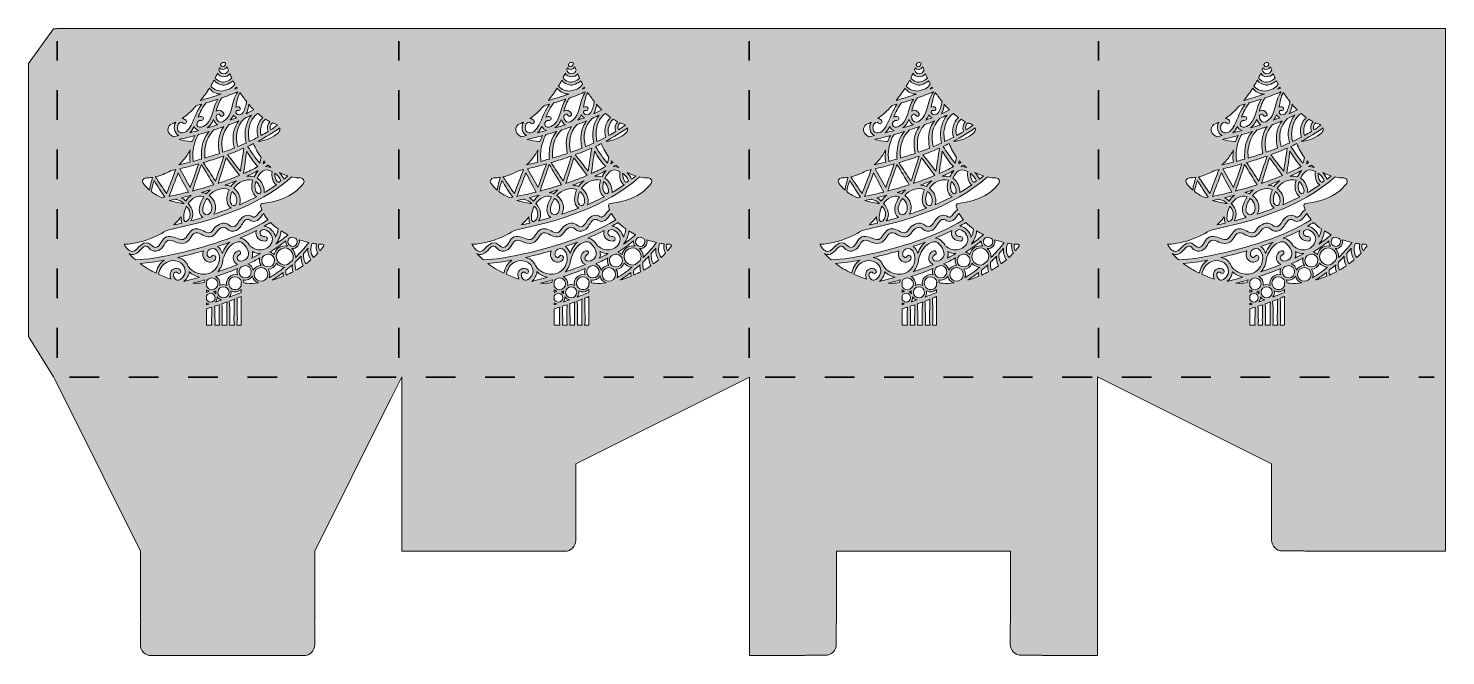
# Model space of a CAD drawing. Extents: x 8 to 992, y -718 to -282.
import ezdxf

# ---------------------------------------------------------------- set-up
doc = ezdxf.new("R2010")
doc.units = 0
doc.header["$MEASUREMENT"] = 0
for name, pattern in [('AI-Linetype-1', [41.240002, 20.620001, -20.620001]), ('AI-Linetype-2', [41.240002, 20.620001, -20.620001]), ('AI-Linetype-3', [41.240002, 20.620001, -20.620001]), ('AI-Linetype-4', [41.240002, 20.620001, -20.620001]), ('AI-Linetype-5', [41.240002, 20.620001, -20.620001]), ('AI-Linetype-6', [41.240002, 20.620001, -20.620001])]:
    doc.linetypes.add(name, pattern=pattern)
doc.layers.add('Layer 1', color=7, linetype='Continuous')

# ---------------------------------------------------------------- blocks, each defined once
blk = doc.blocks.new('block 2')
at = {"layer": 'Layer 1', "true_color": 0x010101}
h = blk.add_hatch(color=18, dxfattribs=at)
h.dxf.hatch_style = 2
edge = h.paths.add_edge_path()
edge.add_spline(control_points=[(515.73, -282.5), (515.73, -282.5), (265.73, -282.5), (265.73, -282.5), (265.73, -282.5), (259.42, -282.5), (259.42, -282.5), (259.42, -282.5), (27.54, -282.5), (27.54, -282.5), (27.54, -282.5), (27.54, -282.87), (27.54, -282.87), (27.54, -282.87), (26.18, -282.87), (26.18, -282.87), (26.18, -282.87), (25.18, -282.87), (25.18, -282.87), (25.18, -282.87), (7.77, -306.87), (7.77, -306.87), (7.77, -306.87), (7.77, -496.34), (7.77, -496.34), (7.77, -496.34), (25.18, -524.27), (25.18, -524.27), (25.18, -524.27), (25.32, -524.27), (25.32, -524.27), (25.32, -524.27), (26.18, -525.99), (26.18, -525.99), (26.18, -525.99), (34.86, -543.34), (34.86, -543.34), (34.86, -543.34), (85.76, -645.13), (85.76, -645.13), (85.76, -645.13), (85.76, -693.41), (85.76, -693.41), (85.76, -693.61), (85.77, -693.82), (85.77, -694.03), (85.63, -694.61), (85.55, -695.21), (85.55, -695.84), (85.55, -695.84), (85.55, -710.03), (85.55, -710.03), (85.55, -714.23), (88.95, -717.64), (93.15, -717.64), (93.15, -717.64), (107.35, -717.64), (107.35, -717.64), (107.77, -717.64), (108.17, -717.6), (108.57, -717.53), (109.02, -717.56), (109.47, -717.57), (109.93, -717.57), (109.93, -717.57), (182.44, -717.57), (182.44, -717.57), (182.85, -717.57), (183.25, -717.56), (183.65, -717.54), (184.03, -717.6), (184.41, -717.64), (184.8, -717.64), (184.8, -717.64), (199, -717.64), (199, -717.64), (203.2, -717.64), (206.61, -714.23), (206.61, -710.03), (206.61, -710.03), (206.61, -695.84), (206.61, -695.84), (206.61, -695.55), (206.59, -695.26), (206.55, -694.98), (206.59, -694.48), (206.61, -693.97), (206.61, -693.47), (206.61, -693.47), (206.61, -645.13), (206.61, -645.13), (206.61, -645.13), (257.49, -543.34), (257.49, -543.34), (257.49, -543.34), (259.42, -539.47), (259.42, -539.47), (259.42, -539.47), (267.05, -524.22), (267.05, -524.22), (267.05, -524.22), (267.05, -645.13), (267.05, -645.13), (267.05, -645.13), (363.74, -645.13), (363.75, -645.13), (364.02, -645.13), (364.29, -645.12), (364.55, -645.11), (365.04, -645.21), (365.55, -645.26), (366.07, -645.26), (366.07, -645.26), (380.27, -645.26), (380.27, -645.26), (384.47, -645.26), (387.87, -641.85), (387.87, -637.65), (387.87, -637.65), (387.87, -623.46), (387.87, -623.46), (387.87, -623.13), (387.85, -622.81), (387.81, -622.5), (387.84, -621.97), (387.86, -621.44), (387.86, -620.9), (387.86, -620.9), (387.86, -584.65), (387.86, -584.65), (387.86, -584.65), (508.4, -524.37), (508.4, -524.37), (508.4, -524.37), (508.4, -717.57), (508.4, -717.57), (508.4, -717.57), (544.66, -717.57), (544.66, -717.57), (545.56, -717.58), (546.45, -717.52), (547.33, -717.43), (547.33, -717.43), (561.11, -717.43), (561.11, -717.43), (565.31, -717.43), (568.72, -714.02), (568.72, -709.82), (568.72, -709.82), (568.72, -696.14), (568.72, -696.14), (568.82, -695.26), (568.87, -694.37), (568.88, -693.47), (568.88, -693.47), (568.88, -645.13), (568.88, -645.13), (568.88, -645.13), (689.73, -645.13), (689.73, -645.13), (689.73, -645.13), (689.73, -693.41), (689.73, -693.41), (689.73, -693.61), (689.74, -693.8), (689.74, -694), (689.63, -694.53), (689.56, -695.07), (689.56, -695.63), (689.56, -695.63), (689.56, -709.82), (689.56, -709.82), (689.56, -714.02), (692.97, -717.43), (697.17, -717.43), (697.17, -717.43), (711.26, -717.43), (711.26, -717.43), (712.13, -717.52), (713, -717.57), (713.89, -717.57), (713.89, -717.57), (750.19, -717.57), (750.19, -717.57), (750.19, -717.57), (750.19, -524.22), (750.19, -524.22), (750.19, -524.22), (871.01, -584.63), (871.01, -584.63), (871.01, -584.64), (871.02, -620.96), (871.01, -620.96), (871.01, -621.36), (871.02, -621.76), (871.04, -622.16), (870.99, -622.52), (870.96, -622.88), (870.96, -623.25), (870.96, -623.25), (870.96, -637.44), (870.96, -637.44), (870.96, -641.64), (874.36, -645.05), (878.56, -645.05), (878.56, -645.05), (892.76, -645.05), (892.76, -645.05), (892.87, -645.05), (892.97, -645.04), (893.07, -645.03), (893.77, -645.09), (894.47, -645.13), (895.18, -645.13), (895.18, -645.13), (991.86, -645.13), (991.86, -645.13), (991.86, -645.13), (991.86, -282.5), (991.86, -282.5), (991.86, -282.5), (515.73, -282.5), (515.73, -282.5)], knot_values=[0, 0, 0, 0, 1, 1, 1, 2, 2, 2, 3, 3, 3, 4, 4, 4, 5, 5, 5, 6, 6, 6, 7, 7, 7, 8, 8, 8, 9, 9, 9, 10, 10, 10, 11, 11, 11, 12, 12, 12, 13, 13, 13, 14, 14, 14, 15, 15, 15, 16, 16, 16, 17, 17, 17, 18, 18, 18, 19, 19, 19, 20, 20, 20, 21, 21, 21, 22, 22, 22, 23, 23, 23, 24, 24, 24, 25, 25, 25, 26, 26, 26, 27, 27, 27, 28, 28, 28, 29, 29, 29, 30, 30, 30, 31, 31, 31, 32, 32, 32, 33, 33, 33, 34, 34, 34, 35, 35, 35, 36, 36, 36, 37, 37, 37, 38, 38, 38, 39, 39, 39, 40, 40, 40, 41, 41, 41, 42, 42, 42, 43, 43, 43, 44, 44, 44, 45, 45, 45, 46, 46, 46, 47, 47, 47, 48, 48, 48, 49, 49, 49, 50, 50, 50, 51, 51, 51, 52, 52, 52, 53, 53, 53, 54, 54, 54, 55, 55, 55, 56, 56, 56, 57, 57, 57, 58, 58, 58, 59, 59, 59, 60, 60, 60, 61, 61, 61, 62, 62, 62, 63, 63, 63, 64, 64, 64, 65, 65, 65, 66, 66, 66, 67, 67, 67, 68, 68, 68, 69, 69, 69, 70, 70, 70, 71, 71, 71, 72, 72, 72, 73, 73, 73, 74, 74, 74, 74], degree=3, periodic=1)
edge = h.paths.add_edge_path()
edge.add_spline(control_points=[(190.68, -435.21), (193.99, -435.64), (196.76, -432.26), (195.72, -429.11), (197.96, -429.9), (200.22, -430.56), (202.48, -431.07), (199.65, -434.76), (196.53, -438.23), (193.18, -441.47), (193.42, -439.07), (192.4, -436.69), (190.68, -435.21)], knot_values=[0, 0, 0, 0, 1, 1, 1, 2, 2, 2, 3, 3, 3, 4, 4, 4, 4], degree=3, periodic=1)
edge = h.paths.add_edge_path()
edge.add_spline(control_points=[(153.38, -436.74), (149.17, -438.33), (148.63, -444.56), (153.1, -446.25), (148.55, -448.12), (143.93, -449.8), (139.26, -451.34), (141.46, -448.96), (142.77, -445.74), (142.91, -442.49), (143.61, -440.95), (144.09, -439.28), (144.87, -437.77), (145.71, -436.12), (146.74, -434.58), (148.1, -433.31), (149.85, -431.61), (153.77, -429.56), (156.07, -431.07), (159.13, -433.52), (162.81, -438.92), (159.19, -442.4), (157.99, -443.45), (155.67, -444.26), (154.11, -443.7), (152.06, -442.97), (152.28, -440.33), (154.19, -439.64), (156.01, -438.97), (155.17, -436.03), (153.38, -436.74)], knot_values=[0, 0, 0, 0, 1, 1, 1, 2, 2, 2, 3, 3, 3, 4, 4, 4, 5, 5, 5, 6, 6, 6, 7, 7, 7, 8, 8, 8, 9, 9, 9, 10, 10, 10, 10], degree=3, periodic=1)
edge = h.paths.add_edge_path()
edge.add_spline(control_points=[(153.01, -453.57), (148.67, -452.24), (144.35, -456.5), (145.63, -460.86), (144.16, -460.07), (142.13, -460.1), (140.68, -460.92), (141.29, -458.4), (139.87, -455.7), (137.61, -454.69), (142.81, -453.02), (147.95, -451.18), (153.02, -449.1), (152.42, -450.46), (152.42, -452.21), (153.01, -453.57)], knot_values=[0, 0, 0, 0, 1, 1, 1, 2, 2, 2, 3, 3, 3, 4, 4, 4, 5, 5, 5, 5], degree=3, periodic=1)
edge = h.paths.add_edge_path()
edge.add_spline(control_points=[(130.58, -443.32), (132.58, -445.23), (136.13, -445.05), (137.64, -442.62), (138.72, -440.89), (136.26, -438.84), (135.11, -440.6), (134.61, -441.37), (133.67, -441.63), (132.88, -441.08), (132.01, -440.48), (131.78, -439.18), (131.99, -438.21), (132.49, -435.92), (135.05, -434.63), (137.2, -435.53), (139.46, -436.48), (140.35, -439.4), (140.44, -441.64), (140.53, -443.71), (139.94, -445.79), (138.94, -447.6), (135.37, -454.11), (126.73, -454.64), (121.22, -450.29), (120.21, -449.56), (119.49, -448.67), (118.82, -447.74), (118.37, -446.59), (117.71, -445.51), (116.92, -444.57), (115.44, -442.8), (113.51, -441.82), (111.43, -441.44), (117.44, -440.11), (123.41, -438.56), (129.32, -436.83), (128.48, -439.02), (128.81, -441.64), (130.58, -443.32)], knot_values=[0, 0, 0, 0, 1, 1, 1, 2, 2, 2, 3, 3, 3, 4, 4, 4, 5, 5, 5, 6, 6, 6, 7, 7, 7, 8, 8, 8, 9, 9, 9, 10, 10, 10, 11, 11, 11, 12, 12, 12, 13, 13, 13, 13], degree=3, periodic=1)
edge = h.paths.add_edge_path()
edge.add_spline(control_points=[(139.19, -433.76), (142.01, -432.84), (144.82, -431.85), (147.61, -430.81), (146.07, -432.1), (144.82, -433.7), (143.88, -435.48), (143.36, -436.46), (142.86, -437.55), (142.47, -438.68), (141.94, -436.75), (140.82, -434.88), (139.19, -433.76)], knot_values=[0, 0, 0, 0, 1, 1, 1, 2, 2, 2, 3, 3, 3, 4, 4, 4, 4], degree=3, periodic=1)
edge = h.paths.add_edge_path()
edge.add_spline(control_points=[(155.64, -448), (156.54, -447.69), (157.35, -447.05), (158.32, -447.06), (164, -447.27), (164, -455.42), (158.32, -455.63), (155.96, -455.63), (154.04, -453.71), (154.04, -451.34), (154.04, -449.99), (154.66, -448.79), (155.64, -448)], knot_values=[0, 0, 0, 0, 1, 1, 1, 2, 2, 2, 3, 3, 3, 4, 4, 4, 4], degree=3, periodic=1)
edge = h.paths.add_edge_path()
edge.add_spline(control_points=[(160.28, -445.93), (163.09, -444.62), (165.87, -443.24), (168.58, -441.76), (168, -443.49), (168.36, -445.59), (169.41, -447.01), (167.09, -446.98), (165.03, -448.27), (163.97, -450.17), (163.56, -448.2), (162.14, -446.61), (160.28, -445.93)], knot_values=[0, 0, 0, 0, 1, 1, 1, 2, 2, 2, 3, 3, 3, 4, 4, 4, 4], degree=3, periodic=1)
edge = h.paths.add_edge_path()
edge.add_spline(control_points=[(163.31, -437.26), (165.06, -438.23), (167.09, -438.75), (168.94, -438.73), (166.97, -439.81), (164.98, -440.84), (162.96, -441.83), (163.55, -440.3), (163.61, -438.75), (163.31, -437.26)], knot_values=[0, 0, 0, 0, 1, 1, 1, 2, 2, 2, 3, 3, 3, 3], degree=3, periodic=1)
edge = h.paths.add_edge_path()
edge.add_spline(control_points=[(161.78, -433.48), (160.14, -431.05), (157.82, -428.14), (154.73, -427.97), (158.61, -426.34), (162.43, -424.57), (166.16, -422.63), (164.55, -426.54), (168.26, -430.42), (172.37, -430.02), (174.39, -429.82), (174.07, -426.67), (172.05, -426.88), (170.55, -427.04), (168.82, -426.29), (168.67, -424.62), (168.51, -422.88), (170.01, -421.84), (171.63, -422.11), (174.98, -422.67), (177.82, -426.53), (177.12, -429.88), (176.41, -433.31), (173.12, -435.7), (169.76, -436.11), (166.48, -436.51), (164.16, -435.27), (161.78, -433.48)], knot_values=[0, 0, 0, 0, 1, 1, 1, 2, 2, 2, 3, 3, 3, 4, 4, 4, 5, 5, 5, 6, 6, 6, 7, 7, 7, 8, 8, 8, 9, 9, 9, 9], degree=3, periodic=1)
edge = h.paths.add_edge_path()
edge.add_spline(control_points=[(171.59, -419.67), (173.02, -418.84), (174.43, -418), (175.82, -417.12), (177.38, -418.71), (179.19, -420.22), (181.21, -421.66), (180.9, -423.64), (180.47, -425.62), (179.47, -427.43), (178.7, -423.71), (175.48, -420.31), (171.59, -419.67)], knot_values=[0, 0, 0, 0, 1, 1, 1, 2, 2, 2, 3, 3, 3, 4, 4, 4, 4], degree=3, periodic=1)
edge = h.paths.add_edge_path()
edge.add_spline(control_points=[(186.48, -430), (186.33, -431.32), (186.79, -432.66), (187.62, -433.6), (183.54, -432.51), (179.23, -435.36), (178.55, -439.41), (177.74, -438.58), (176.69, -437.98), (175.51, -437.73), (179.31, -435.36), (182.98, -432.79), (186.48, -430)], knot_values=[0, 0, 0, 0, 1, 1, 1, 2, 2, 2, 3, 3, 3, 4, 4, 4, 4], degree=3, periodic=1)
edge = h.paths.add_edge_path()
edge.add_spline(control_points=[(179.54, -432.2), (180.82, -430.86), (181.72, -428.73), (182.28, -427.33), (182.83, -425.96), (183.21, -424.49), (183.25, -423.03), (184.77, -424), (186.38, -424.91), (187.99, -425.74), (185.27, -428.04), (182.44, -430.2), (179.54, -432.2)], knot_values=[0, 0, 0, 0, 1, 1, 1, 2, 2, 2, 3, 3, 3, 4, 4, 4, 4], degree=3, periodic=1)
edge = h.paths.add_edge_path()
edge.add_spline(control_points=[(191.08, -427.24), (191.92, -427.61), (192.76, -427.97), (193.61, -428.31), (194.14, -428.89), (194.46, -429.66), (194.46, -430.5), (194.46, -432.3), (193, -433.76), (191.19, -433.76), (186.93, -433.62), (186.84, -427.51), (191.08, -427.24)], knot_values=[0, 0, 0, 0, 1, 1, 1, 2, 2, 2, 3, 3, 3, 4, 4, 4, 4], degree=3, periodic=1)
edge = h.paths.add_edge_path()
edge.add_spline(control_points=[(171.5, -394.17), (170.93, -391.04), (169.35, -388.07), (166.67, -386.44), (169.21, -381.59), (171.6, -379.18), (177.09, -381.82), (176.52, -385.02), (177.37, -389.34), (180.01, -391.05), (177.25, -392.98), (174.42, -394.77), (171.51, -396.45), (171.65, -395.7), (171.63, -394.91), (171.5, -394.17)], knot_values=[0, 0, 0, 0, 1, 1, 1, 2, 2, 2, 3, 3, 3, 4, 4, 4, 5, 5, 5, 5], degree=3, periodic=1)
edge = h.paths.add_edge_path()
edge.add_spline(control_points=[(153.93, -397.6), (153.12, -395.97), (151.91, -394.57), (150.46, -393.5), (153.33, -389.36), (158.6, -386.49), (163.66, -387.79), (162.4, -391.48), (162.36, -397.2), (166.29, -399.32), (162.42, -401.34), (158.46, -403.18), (154.43, -404.87), (155.42, -402.61), (154.99, -399.76), (153.93, -397.6)], knot_values=[0, 0, 0, 0, 1, 1, 1, 2, 2, 2, 3, 3, 3, 4, 4, 4, 5, 5, 5, 5], degree=3, periodic=1)
edge = h.paths.add_edge_path()
edge.add_spline(control_points=[(133.35, -398.4), (136.6, -394.49), (142.4, -392.48), (147.15, -394.42), (145.31, -398.36), (144.23, -404.59), (148.52, -407.23), (144.61, -408.72), (140.66, -410.08), (136.67, -411.36), (139.32, -406.73), (137.26, -401.11), (133.35, -398.4)], knot_values=[0, 0, 0, 0, 1, 1, 1, 2, 2, 2, 3, 3, 3, 4, 4, 4, 4], degree=3, periodic=1)
edge = h.paths.add_edge_path()
edge.add_spline(control_points=[(118.92, -404.3), (118.84, -404.2), (118.75, -404.11), (118.67, -404.01), (120.99, -400.51), (125.4, -397.8), (129.64, -399.32), (127.04, -403.38), (124.15, -410.2), (129.04, -413.69), (126.23, -414.51), (123.41, -415.28), (120.58, -416.02), (123.15, -412.09), (121.93, -407.5), (118.92, -404.3)], knot_values=[0, 0, 0, 0, 1, 1, 1, 2, 2, 2, 3, 3, 3, 4, 4, 4, 5, 5, 5, 5], degree=3, periodic=1)
edge = h.paths.add_edge_path()
edge.add_spline(control_points=[(105.56, -401.84), (107.06, -401.55), (108.56, -401.24), (110.06, -400.91), (110.2, -401.04), (110.37, -401.14), (110.59, -401.2), (112.73, -401.71), (114.31, -402.53), (115.85, -404.01), (113.32, -403.71), (109.6, -403.09), (105.56, -401.84)], knot_values=[0, 0, 0, 0, 1, 1, 1, 2, 2, 2, 3, 3, 3, 4, 4, 4, 4], degree=3, periodic=1)
edge = h.paths.add_edge_path()
edge.add_spline(control_points=[(114.4, -417.55), (112.48, -418.01), (110.54, -418.45), (108.61, -418.87), (109.21, -418.34), (109.79, -417.8), (110.34, -417.24), (111.67, -415.91), (112.81, -414.54), (113.79, -413.13), (113.79, -414.63), (114.01, -416.11), (114.4, -417.55)], knot_values=[0, 0, 0, 0, 1, 1, 1, 2, 2, 2, 3, 3, 3, 4, 4, 4, 4], degree=3, periodic=1)
edge = h.paths.add_edge_path()
edge.add_spline(control_points=[(127.95, -343.58), (127.14, -343.6), (126.37, -343.8), (125.68, -344.13), (127.15, -340.6), (128.67, -337.1), (131.17, -334.21), (133.94, -333.38), (136.69, -332.51), (139.44, -331.6), (135.37, -337.46), (136.32, -347.18), (129.1, -350.65), (127.58, -351.29), (125.28, -351.58), (124.86, -349.47), (124.51, -347.65), (126.09, -346.06), (127.89, -346.36), (129.84, -346.68), (130.04, -343.51), (127.95, -343.58)], knot_values=[0, 0, 0, 0, 1, 1, 1, 2, 2, 2, 3, 3, 3, 4, 4, 4, 5, 5, 5, 6, 6, 6, 7, 7, 7, 7], degree=3, periodic=1)
edge = h.paths.add_edge_path()
edge.add_spline(control_points=[(153.92, -346.66), (150.92, -350.49), (149.71, -355.36), (149.99, -360.13), (150.08, -361.73), (150.16, -363.87), (150.83, -365.51), (148.17, -366.56), (145.49, -367.55), (142.79, -368.48), (141.25, -361.58), (142.13, -354.45), (147.31, -349.28), (147.44, -349.3), (147.57, -349.25), (147.66, -349.13), (149.76, -348.34), (151.85, -347.52), (153.92, -346.66)], knot_values=[0, 0, 0, 0, 1, 1, 1, 2, 2, 2, 3, 3, 3, 4, 4, 4, 5, 5, 5, 6, 6, 6, 6], degree=3, periodic=1)
edge = h.paths.add_edge_path()
edge.add_spline(control_points=[(147.93, -346.21), (148.82, -345.12), (149.54, -343.88), (150.12, -342.58), (150.61, -343.46), (151.43, -344.12), (152.38, -344.47), (150.91, -345.07), (149.42, -345.65), (147.93, -346.21)], knot_values=[0, 0, 0, 0, 1, 1, 1, 2, 2, 2, 3, 3, 3, 3], degree=3, periodic=1)
edge = h.paths.add_edge_path()
edge.add_spline(control_points=[(142.76, -388.91), (141.68, -389.28), (140.6, -389.65), (139.51, -390.01), (141.36, -384.11), (143.28, -378.18), (145.09, -372.27), (148.14, -376.36), (151.21, -380.44), (154.31, -384.51), (150.51, -386.1), (146.65, -387.56), (142.76, -388.91)], knot_values=[0, 0, 0, 0, 1, 1, 1, 2, 2, 2, 3, 3, 3, 4, 4, 4, 4], degree=3, periodic=1)
edge = h.paths.add_edge_path()
edge.add_spline(control_points=[(152.29, -388.16), (150.76, -389.31), (149.42, -390.71), (148.37, -392.27), (147.56, -391.9), (146.7, -391.62), (145.82, -391.44), (145.27, -391.33), (144.73, -391.26), (144.19, -391.22), (146.91, -390.26), (149.61, -389.24), (152.29, -388.16)], knot_values=[0, 0, 0, 0, 1, 1, 1, 2, 2, 2, 3, 3, 3, 4, 4, 4, 4], degree=3, periodic=1)
edge = h.paths.add_edge_path()
edge.add_spline(control_points=[(121.64, -395.32), (123.48, -389.22), (125.87, -383.07), (127.92, -376.93), (130.9, -381.53), (133.52, -386.38), (136.5, -391), (131.59, -392.57), (126.63, -394.01), (121.64, -395.32)], knot_values=[0, 0, 0, 0, 1, 1, 1, 2, 2, 2, 3, 3, 3, 3], degree=3, periodic=1)
edge = h.paths.add_edge_path()
edge.add_spline(control_points=[(133.93, -394.61), (132.96, -395.38), (132.06, -396.25), (131.25, -397.2), (130.23, -396.77), (129.13, -396.48), (128, -396.38), (129.99, -395.81), (131.96, -395.22), (133.93, -394.61)], knot_values=[0, 0, 0, 0, 1, 1, 1, 2, 2, 2, 3, 3, 3, 3], degree=3, periodic=1)
edge = h.paths.add_edge_path()
edge.add_spline(control_points=[(120.13, -392.87), (117.87, -388.47), (115.25, -384.21), (112.88, -379.87), (117.3, -378.86), (121.69, -377.74), (126.06, -376.52), (124.04, -381.95), (122.25, -387.48), (120.13, -392.87)], knot_values=[0, 0, 0, 0, 1, 1, 1, 2, 2, 2, 3, 3, 3, 3], degree=3, periodic=1)
edge = h.paths.add_edge_path()
edge.add_spline(control_points=[(120.91, -398.32), (119.41, -399.35), (118.13, -400.72), (117.08, -402.27), (116.2, -401.37), (115.18, -400.54), (114.04, -400.02), (116.33, -399.49), (118.63, -398.92), (120.91, -398.32)], knot_values=[0, 0, 0, 0, 1, 1, 1, 2, 2, 2, 3, 3, 3, 3], degree=3, periodic=1)
edge = h.paths.add_edge_path()
edge.add_spline(control_points=[(128.07, -373.14), (126.15, -373.69), (124.22, -374.23), (122.29, -374.74), (122.23, -373.43), (121.94, -372.08), (121.94, -370.78), (121.92, -367.17), (122.6, -363.57), (123.91, -360.21), (124.35, -359.06), (124.92, -357.15), (125.94, -356.14), (128.39, -355.45), (130.84, -354.73), (133.27, -353.98), (130.01, -357.55), (128.43, -362.58), (128.07, -367.38), (127.94, -369.1), (127.71, -371.3), (128.07, -373.14)], knot_values=[0, 0, 0, 0, 1, 1, 1, 2, 2, 2, 3, 3, 3, 4, 4, 4, 5, 5, 5, 6, 6, 6, 7, 7, 7, 7], degree=3, periodic=1)
edge = h.paths.add_edge_path()
edge.add_spline(control_points=[(129.21, -375.61), (132.77, -374.57), (136.3, -373.47), (139.8, -372.31), (141.01, -371.91), (142.22, -371.5), (143.43, -371.08), (141.64, -376.9), (139.65, -382.7), (137.68, -388.47), (134.95, -384.12), (132.06, -379.88), (129.21, -375.61)], knot_values=[0, 0, 0, 0, 1, 1, 1, 2, 2, 2, 3, 3, 3, 4, 4, 4, 4], degree=3, periodic=1)
edge = h.paths.add_edge_path()
edge.add_spline(control_points=[(146.02, -370.15), (149.88, -368.74), (153.71, -367.21), (157.48, -365.54), (156.69, -370.89), (155.82, -376.23), (155.03, -381.58), (152.04, -377.76), (149.04, -373.95), (146.02, -370.15)], knot_values=[0, 0, 0, 0, 1, 1, 1, 2, 2, 2, 3, 3, 3, 3], degree=3, periodic=1)
edge = h.paths.add_edge_path()
edge.add_spline(control_points=[(159.4, -367.58), (161.67, -371.41), (164.09, -375.29), (167.2, -378.42), (163.93, -380.16), (160.59, -381.77), (157.2, -383.26), (157.97, -378.04), (158.66, -372.81), (159.4, -367.58)], knot_values=[0, 0, 0, 0, 1, 1, 1, 2, 2, 2, 3, 3, 3, 3], degree=3, periodic=1)
edge = h.paths.add_edge_path()
edge.add_spline(control_points=[(167.42, -381.14), (166.35, -382.52), (165.45, -384.01), (164.63, -385.53), (162.87, -384.99), (161.07, -384.88), (159.32, -385.13), (162.06, -383.88), (164.76, -382.55), (167.42, -381.14)], knot_values=[0, 0, 0, 0, 1, 1, 1, 2, 2, 2, 3, 3, 3, 3], degree=3, periodic=1)
edge = h.paths.add_edge_path()
edge.add_spline(control_points=[(160.02, -364.39), (161.4, -363.75), (162.77, -363.1), (164.12, -362.42), (165.54, -365.87), (167.34, -369.15), (169.4, -372.12), (169.07, -373.39), (168.74, -374.65), (168.41, -375.92), (165.27, -372.34), (162.63, -368.36), (160.02, -364.39)], knot_values=[0, 0, 0, 0, 1, 1, 1, 2, 2, 2, 3, 3, 3, 4, 4, 4, 4], degree=3, periodic=1)
edge = h.paths.add_edge_path()
edge.add_spline(control_points=[(158.22, -356.8), (158.32, -358.55), (158.64, -360.34), (158.94, -362.07), (157.04, -362.93), (155.12, -363.76), (153.19, -364.56), (151.27, -356.83), (152.18, -350.88), (157.76, -345), (159.44, -344.26), (161.11, -343.48), (162.76, -342.68), (159.64, -346.36), (158.01, -351.96), (158.22, -356.8)], knot_values=[0, 0, 0, 0, 1, 1, 1, 2, 2, 2, 3, 3, 3, 4, 4, 4, 5, 5, 5, 5], degree=3, periodic=1)
edge = h.paths.add_edge_path()
edge.add_spline(control_points=[(140.51, -369.27), (137.15, -370.4), (133.77, -371.46), (130.38, -372.47), (130.37, -371.01), (130.15, -369.49), (130.21, -368.07), (130.4, -362.45), (132.54, -356.86), (136.63, -352.93), (138.94, -352.19), (141.24, -351.43), (143.54, -350.62), (139.49, -355.98), (139.2, -362.94), (140.51, -369.27)], knot_values=[0, 0, 0, 0, 1, 1, 1, 2, 2, 2, 3, 3, 3, 4, 4, 4, 5, 5, 5, 5], degree=3, periodic=1)
edge = h.paths.add_edge_path()
edge.add_spline(control_points=[(131.91, -351.6), (134.05, -350.05), (135.41, -347.92), (136.35, -345.63), (136.81, -347.16), (137.79, -348.61), (139.14, -349.31), (136.74, -350.1), (134.33, -350.87), (131.91, -351.6)], knot_values=[0, 0, 0, 0, 1, 1, 1, 2, 2, 2, 3, 3, 3, 3], degree=3, periodic=1)
edge = h.paths.add_edge_path()
edge.add_spline(control_points=[(126.13, -353.28), (124.03, -353.86), (121.92, -354.43), (119.81, -354.97), (121.08, -353.74), (122.08, -352.15), (122.92, -350.5), (123.41, -352), (124.73, -353.12), (126.13, -353.28)], knot_values=[0, 0, 0, 0, 1, 1, 1, 2, 2, 2, 3, 3, 3, 3], degree=3, periodic=1)
edge = h.paths.add_edge_path()
edge.add_spline(control_points=[(123.39, -356.84), (122.63, -358.18), (122.02, -359.61), (121.51, -361.06), (121.32, -360.95), (121.09, -360.91), (120.85, -360.91), (118.19, -360.91), (115.32, -360.46), (112.6, -359.52), (116.21, -358.7), (119.81, -357.8), (123.39, -356.84)], knot_values=[0, 0, 0, 0, 1, 1, 1, 2, 2, 2, 3, 3, 3, 4, 4, 4, 4], degree=3, periodic=1)
edge = h.paths.add_edge_path()
edge.add_spline(control_points=[(115.57, -373.81), (117.4, -371.63), (118.84, -369.21), (120.15, -366.68), (119.99, -367.8), (119.89, -368.92), (119.86, -370.06), (119.81, -371.66), (119.71, -373.66), (120.15, -375.3), (117.5, -375.98), (114.84, -376.63), (112.18, -377.24), (113.42, -376.16), (114.56, -375.02), (115.57, -373.81)], knot_values=[0, 0, 0, 0, 1, 1, 1, 2, 2, 2, 3, 3, 3, 4, 4, 4, 5, 5, 5, 5], degree=3, periodic=1)
edge = h.paths.add_edge_path()
edge.add_spline(control_points=[(118.96, -396.02), (114.5, -397.15), (110.02, -398.19), (105.53, -399.11), (107.61, -393.63), (109.69, -388.16), (111.78, -382.69), (114.12, -387.15), (116.34, -391.72), (118.96, -396.02)], knot_values=[0, 0, 0, 0, 1, 1, 1, 2, 2, 2, 3, 3, 3, 3], degree=3, periodic=1)
edge = h.paths.add_edge_path()
edge.add_spline(control_points=[(117.58, -405.81), (118.67, -407.04), (119.62, -408.41), (119.92, -410.03), (120.29, -411.99), (119.84, -414.86), (118.07, -416.07), (116.86, -416.89), (116.14, -416.36), (115.71, -415.34), (115.44, -412.06), (116.07, -408.72), (117.58, -405.81)], knot_values=[0, 0, 0, 0, 1, 1, 1, 2, 2, 2, 3, 3, 3, 4, 4, 4, 4], degree=3, periodic=1)
edge = h.paths.add_edge_path()
edge.add_spline(control_points=[(128.83, -408.12), (128.85, -405.47), (130.34, -402.6), (131.8, -400.42), (134.62, -402.43), (136.12, -406.7), (134.46, -409.9), (132.44, -413.32), (128.79, -411.9), (128.83, -408.12)], knot_values=[0, 0, 0, 0, 1, 1, 1, 2, 2, 2, 3, 3, 3, 3], degree=3, periodic=1)
edge = h.paths.add_edge_path()
edge.add_spline(control_points=[(149.23, -395.59), (150.45, -396.51), (151.44, -397.76), (152.06, -399.38), (152.66, -400.97), (153.04, -405.75), (150.13, -405.35), (146.47, -404.62), (148.06, -397.83), (149.23, -395.59)], knot_values=[0, 0, 0, 0, 1, 1, 1, 2, 2, 2, 3, 3, 3, 3], degree=3, periodic=1)
edge = h.paths.add_edge_path()
edge.add_spline(control_points=[(165.82, -395.56), (164.81, -393.45), (165.06, -390.89), (165.73, -388.72), (166.68, -389.35), (167.39, -390.24), (167.9, -391.26), (168.55, -392.56), (169.46, -394.61), (169.11, -396.08), (168.56, -398.36), (166.49, -396.9), (165.82, -395.56)], knot_values=[0, 0, 0, 0, 1, 1, 1, 2, 2, 2, 3, 3, 3, 4, 4, 4, 4], degree=3, periodic=1)
edge = h.paths.add_edge_path()
edge.add_spline(control_points=[(170.8, -376.44), (170.95, -375.77), (171.09, -375.09), (171.24, -374.42), (171.58, -374.81), (171.94, -375.19), (172.31, -375.57), (171.81, -375.86), (171.31, -376.15), (170.8, -376.44)], knot_values=[0, 0, 0, 0, 1, 1, 1, 2, 2, 2, 3, 3, 3, 3], degree=3, periodic=1)
edge = h.paths.add_edge_path()
edge.add_spline(control_points=[(172.34, -378.4), (172.96, -378.04), (173.57, -377.68), (174.17, -377.31), (174.83, -377.88), (175.52, -378.43), (176.24, -378.96), (174.97, -378.55), (173.63, -378.31), (172.34, -378.4)], knot_values=[0, 0, 0, 0, 1, 1, 1, 2, 2, 2, 3, 3, 3, 3], degree=3, periodic=1)
edge = h.paths.add_edge_path()
edge.add_spline(control_points=[(178.94, -382.9), (180.83, -384.24), (182.21, -386.07), (183.1, -388.24), (182.25, -388.86), (181.42, -389.77), (180.47, -388.61), (179.26, -387.01), (178.85, -384.86), (178.94, -382.9)], knot_values=[0, 0, 0, 0, 1, 1, 1, 2, 2, 2, 3, 3, 3, 3], degree=3, periodic=1)
edge = h.paths.add_edge_path()
edge.add_spline(control_points=[(182.14, -382.52), (184.09, -383.47), (186.08, -384.26), (188.06, -384.86), (187.13, -385.65), (186.18, -386.42), (185.22, -387.18), (184.48, -385.43), (183.45, -383.84), (182.14, -382.52)], knot_values=[0, 0, 0, 0, 1, 1, 1, 2, 2, 2, 3, 3, 3, 3], degree=3, periodic=1)
edge = h.paths.add_edge_path()
edge.add_spline(control_points=[(181.41, -354.86), (177.63, -358.59), (172.18, -360.5), (167.18, -360.85), (172.43, -358.08), (177.5, -354.98), (182.3, -351.51), (182.61, -352.65), (182.36, -353.92), (181.41, -354.86)], knot_values=[0, 0, 0, 0, 1, 1, 1, 2, 2, 2, 3, 3, 3, 3], degree=3, periodic=1)
edge = h.paths.add_edge_path()
edge.add_spline(control_points=[(177.3, -348.11), (178.48, -348.68), (179.83, -348.89), (180.92, -349.57), (179.3, -350.73), (177.65, -351.84), (175.98, -352.91), (175.1, -351.07), (175.8, -349.2), (177.3, -348.11)], knot_values=[0, 0, 0, 0, 1, 1, 1, 2, 2, 2, 3, 3, 3, 3], degree=3, periodic=1)
edge = h.paths.add_edge_path()
edge.add_spline(control_points=[(172.46, -345.59), (173.46, -346.21), (174.47, -346.78), (175.5, -347.28), (173.76, -348.85), (173.23, -351.62), (174.31, -353.95), (172.71, -354.93), (171.09, -355.88), (169.45, -356.79), (168.73, -354.86), (168.75, -352.8), (169.32, -350.77), (169.78, -349.15), (170.76, -346.48), (172.46, -345.59)], knot_values=[0, 0, 0, 0, 1, 1, 1, 2, 2, 2, 3, 3, 3, 4, 4, 4, 5, 5, 5, 5], degree=3, periodic=1)
edge = h.paths.add_edge_path()
edge.add_spline(control_points=[(167.13, -341.61), (168.26, -342.59), (169.38, -343.49), (170.58, -344.34), (167.04, -347.4), (165.57, -353.73), (167.36, -357.93), (165.29, -359.03), (163.19, -360.08), (161.07, -361.08), (160.82, -359.29), (160.65, -357.83), (160.53, -356.11), (160.47, -351.06), (162.51, -344.22), (167.13, -341.61)], knot_values=[0, 0, 0, 0, 1, 1, 1, 2, 2, 2, 3, 3, 3, 4, 4, 4, 5, 5, 5, 5], degree=3, periodic=1)
edge = h.paths.add_edge_path()
edge.add_spline(control_points=[(164.39, -339.04), (162.58, -339.96), (160.75, -340.83), (158.9, -341.67), (160.05, -339.72), (160.64, -337.37), (160.81, -335.13), (162, -336.54), (163.19, -337.84), (164.39, -339.04)], knot_values=[0, 0, 0, 0, 1, 1, 1, 2, 2, 2, 3, 3, 3, 3], degree=3, periodic=1)
edge = h.paths.add_edge_path()
edge.add_spline(control_points=[(159.27, -333.25), (159.25, -334.56), (158.76, -335.94), (158.41, -337.13), (158.03, -338.4), (157.63, -339.71), (156.85, -340.81), (155.74, -342.56), (152.87, -343.52), (151.83, -341.18), (151.56, -340.4), (152.16, -339.21), (153.14, -339.5), (155.58, -340.13), (155.94, -335.48), (151.74, -337.25), (152.47, -333.78), (152.95, -330.05), (154.71, -326.97), (156.25, -329.26), (157.76, -331.34), (159.27, -333.25)], knot_values=[0, 0, 0, 0, 1, 1, 1, 2, 2, 2, 3, 3, 3, 4, 4, 4, 5, 5, 5, 6, 6, 6, 7, 7, 7, 7], degree=3, periodic=1)
edge = h.paths.add_edge_path()
edge.add_spline(control_points=[(150.45, -332.29), (148.73, -337.49), (148.31, -344.63), (142.69, -347.23), (140.67, -348), (139.1, -347.18), (138.39, -345.16), (138.06, -344.24), (138, -343.16), (138.76, -342.42), (139.12, -342.08), (140.38, -341.54), (140.64, -342.4), (141.26, -344.46), (144.3, -343.45), (143.41, -341.54), (142.54, -339.59), (140.05, -338.69), (138.18, -339.82), (139.09, -336.51), (140.03, -333.23), (142.22, -330.67), (145.92, -329.39), (149.6, -328.02), (153.24, -326.52), (151.97, -328.24), (151.12, -330.13), (150.45, -332.29)], knot_values=[0, 0, 0, 0, 1, 1, 1, 2, 2, 2, 3, 3, 3, 4, 4, 4, 5, 5, 5, 6, 6, 6, 7, 7, 7, 8, 8, 8, 9, 9, 9, 9], degree=3, periodic=1)
edge = h.paths.add_edge_path()
edge.add_spline(control_points=[(152.29, -323.2), (152.43, -323.44), (152.58, -323.68), (152.73, -323.91), (152.16, -324.14), (151.6, -324.37), (151.03, -324.6), (151.5, -324.18), (151.92, -323.71), (152.29, -323.2)], knot_values=[0, 0, 0, 0, 1, 1, 1, 2, 2, 2, 3, 3, 3, 3], degree=3, periodic=1)
edge = h.paths.add_edge_path()
edge.add_spline(control_points=[(144.76, -306.7), (144.52, -307.59), (144.37, -308.54), (143.45, -309.06), (142.21, -309.78), (141.3, -308.69), (141.28, -307.48), (141.8, -305.91), (143.75, -305.64), (144.76, -306.7)], knot_values=[0, 0, 0, 0, 1, 1, 1, 2, 2, 2, 3, 3, 3, 3], degree=3, periodic=1)
edge = h.paths.add_edge_path()
edge.add_spline(control_points=[(140.54, -309.82), (141.85, -311.91), (144.76, -311.09), (145.85, -309.21), (146.13, -309.98), (146.44, -310.78), (146.76, -311.6), (146.09, -312.96), (145.05, -313.86), (143.48, -313.96), (141.48, -314.11), (140.42, -312.8), (140.13, -310.98), (140.26, -310.62), (140.4, -310.23), (140.54, -309.82)], knot_values=[0, 0, 0, 0, 1, 1, 1, 2, 2, 2, 3, 3, 3, 4, 4, 4, 5, 5, 5, 5], degree=3, periodic=1)
edge = h.paths.add_edge_path()
edge.add_spline(control_points=[(139.06, -313.6), (140.83, -316.78), (145.56, -316.75), (147.75, -314.05), (148.16, -315.05), (148.6, -316.05), (149.06, -317.05), (146.96, -318.87), (144.12, -320.44), (141.26, -319.49), (139.77, -319.04), (138.27, -318.16), (137.6, -316.73), (138.11, -315.69), (138.6, -314.65), (139.06, -313.6)], knot_values=[0, 0, 0, 0, 1, 1, 1, 2, 2, 2, 3, 3, 3, 4, 4, 4, 5, 5, 5, 5], degree=3, periodic=1)
edge = h.paths.add_edge_path()
edge.add_spline(control_points=[(136.78, -318.34), (137.9, -320.41), (140.46, -321.62), (142.84, -321.85), (144.4, -322), (145.87, -321.27), (147.24, -320.62), (148.2, -320.17), (149.17, -319.65), (149.97, -318.95), (150.34, -319.69), (150.72, -320.43), (151.11, -321.15), (149.48, -324.06), (146.25, -325.2), (143.09, -325.8), (139.65, -326.45), (136.65, -324.99), (134.39, -322.55), (135.24, -321.14), (136.04, -319.74), (136.78, -318.34)], knot_values=[0, 0, 0, 0, 1, 1, 1, 2, 2, 2, 3, 3, 3, 4, 4, 4, 5, 5, 5, 6, 6, 6, 7, 7, 7, 7], degree=3, periodic=1)
edge = h.paths.add_edge_path()
edge.add_spline(control_points=[(133.56, -323.89), (135.16, -326.6), (138.41, -328.11), (141.59, -328.07), (136.91, -329.67), (132.18, -331.15), (127.41, -332.5), (129.71, -329.6), (131.75, -326.74), (133.56, -323.89)], knot_values=[0, 0, 0, 0, 1, 1, 1, 2, 2, 2, 3, 3, 3, 3], degree=3, periodic=1)
edge = h.paths.add_edge_path()
edge.add_spline(control_points=[(111.48, -349.82), (111.96, -348.28), (113.91, -346.39), (115.26, -348.19), (116.32, -349.6), (118.55, -347.62), (117.29, -346.3), (116.56, -345.52), (115.59, -345.09), (114.59, -345), (117.93, -342.76), (121.18, -339.81), (124.39, -336.15), (125.66, -335.8), (126.94, -335.44), (128.21, -335.08), (124.88, -339.27), (123.32, -344.84), (120.8, -349.56), (119.96, -351.15), (119, -352.8), (117.57, -353.93), (113.98, -356.72), (110.22, -354.18), (111.48, -349.82)], knot_values=[0, 0, 0, 0, 1, 1, 1, 2, 2, 2, 3, 3, 3, 4, 4, 4, 5, 5, 5, 6, 6, 6, 7, 7, 7, 8, 8, 8, 8], degree=3, periodic=1)
edge = h.paths.add_edge_path()
edge.add_spline(control_points=[(107.57, -348.66), (108.42, -348.34), (109.26, -347.98), (110.09, -347.59), (108.14, -350.73), (109.06, -355.37), (112.31, -356.8), (111.04, -357.09), (109.78, -357.37), (108.51, -357.65), (107.75, -357.19), (107, -356.7), (106.31, -356.15), (103.65, -354.05), (104.39, -349.84), (107.57, -348.66)], knot_values=[0, 0, 0, 0, 1, 1, 1, 2, 2, 2, 3, 3, 3, 4, 4, 4, 5, 5, 5, 5], degree=3, periodic=1)
edge = h.paths.add_edge_path()
edge.add_spline(control_points=[(106.59, -381.22), (107.78, -380.98), (108.97, -380.74), (110.15, -380.48), (108.02, -386.03), (105.89, -391.59), (103.76, -397.14), (101.18, -393.23), (98.58, -389.33), (95.86, -385.52), (99.44, -384.69), (103.14, -383.22), (106.59, -381.22)], knot_values=[0, 0, 0, 0, 1, 1, 1, 2, 2, 2, 3, 3, 3, 4, 4, 4, 4], degree=3, periodic=1)
edge = h.paths.add_edge_path()
edge.add_spline(control_points=[(102.61, -399.68), (101.96, -399.81), (101.32, -399.93), (100.67, -400.04), (98.05, -398.91), (95.44, -397.47), (93.05, -395.65), (93.45, -393.1), (94.29, -390.56), (95.22, -388.13), (97.6, -392.03), (100.1, -395.86), (102.61, -399.68)], knot_values=[0, 0, 0, 0, 1, 1, 1, 2, 2, 2, 3, 3, 3, 4, 4, 4, 4], degree=3, periodic=1)
edge = h.paths.add_edge_path()
edge.add_spline(control_points=[(89.47, -386.29), (90.95, -386.29), (92.49, -386.15), (94.07, -385.87), (93.17, -388.74), (92.26, -391.73), (91.9, -394.73), (90.28, -393.35), (88.78, -391.79), (87.5, -389.99), (86.38, -388.43), (87.55, -386.28), (89.47, -386.29)], knot_values=[0, 0, 0, 0, 1, 1, 1, 2, 2, 2, 3, 3, 3, 4, 4, 4, 4], degree=3, periodic=1)
edge = h.paths.add_edge_path()
edge.add_spline(control_points=[(74.34, -432.28), (75.17, -432.27), (76.07, -432.23), (77.17, -432.13), (80.64, -431.82), (84.24, -431.08), (88.16, -429.86), (94.04, -428.02), (99.3, -425.56), (103.73, -422.61), (134.6, -416.22), (166.66, -406.7), (190.76, -385.56), (192.84, -386.02), (194.87, -386.26), (196.79, -386.25), (198.75, -386.25), (199.89, -388.43), (198.76, -390.03), (191.63, -400.03), (178.19, -403.1), (170.17, -404.04), (169.44, -404.11), (168.9, -405.04), (169.09, -405.71), (169.31, -406.6), (169.59, -407.48), (169.93, -408.35), (168.38, -409.47), (167.5, -411.13), (166.12, -412.45), (163.81, -414.73), (162.91, -412.25), (160.55, -412.11), (158.47, -412), (156.51, -413.24), (155.21, -414.78), (153.83, -416.41), (152.96, -418.8), (151.04, -419.9), (148.71, -421.22), (147.68, -418.87), (145.71, -418.09), (142.01, -416.69), (138.05, -419.07), (136.03, -422.16), (134.83, -423.91), (133.75, -424.87), (131.62, -424.07), (128.51, -422.89), (125.45, -420.33), (122.02, -422.12), (120.59, -422.86), (119.63, -424.16), (118.72, -425.46), (117.84, -426.73), (116.87, -428.44), (115.27, -428.88), (113.56, -429.35), (111.67, -428.42), (110.1, -427.84), (108.44, -427.23), (106.7, -426.61), (104.91, -426.87), (103.15, -427.12), (101.81, -428.17), (100.81, -429.58), (99.79, -431), (99.1, -433.12), (97.49, -434), (93.21, -436.34), (92.41, -427.6), (85.54, -433.02), (83.82, -434.5), (82.38, -437.34), (79.79, -437.2), (77.16, -437.05), (75.57, -434.4), (74.34, -432.28)], knot_values=[0, 0, 0, 0, 1, 1, 1, 2, 2, 2, 3, 3, 3, 4, 4, 4, 5, 5, 5, 6, 6, 6, 7, 7, 7, 8, 8, 8, 9, 9, 9, 10, 10, 10, 11, 11, 11, 12, 12, 12, 13, 13, 13, 14, 14, 14, 15, 15, 15, 16, 16, 16, 17, 17, 17, 18, 18, 18, 19, 19, 19, 20, 20, 20, 21, 21, 21, 22, 22, 22, 23, 23, 23, 24, 24, 24, 25, 25, 25, 26, 26, 26, 26], degree=3, periodic=1)
edge = h.paths.add_edge_path()
edge.add_spline(control_points=[(77.69, -438.65), (78.84, -439.29), (80.19, -439.52), (81.74, -439.05), (83.67, -438.47), (84.93, -436.83), (86.27, -435.44), (87.08, -434.59), (88.33, -433.46), (89.61, -433.55), (90.85, -433.64), (91.57, -435.15), (92.46, -435.84), (94.04, -437.05), (96.21, -437.36), (98.07, -436.67), (102.11, -435.31), (102.21, -429.42), (105.93, -429.53), (107.83, -429.6), (109.65, -430.64), (111.43, -431.21), (115.46, -432.56), (118.22, -431.2), (120.45, -427.74), (121.31, -426.52), (122.25, -424.78), (123.8, -424.35), (125.53, -423.87), (127.37, -425.12), (128.85, -425.86), (130.38, -426.63), (132.06, -427.41), (133.82, -427.21), (138.23, -426.69), (138.47, -420.83), (143.26, -420.54), (145.53, -420.42), (146.52, -422.81), (148.64, -423.23), (151.03, -423.71), (153.34, -422.26), (154.77, -420.46), (156.16, -418.7), (157.47, -415.11), (160.1, -414.98), (161.32, -414.92), (162.24, -416.11), (163.44, -416.34), (164.58, -416.57), (165.77, -416.23), (166.77, -415.67), (168.72, -414.56), (169.59, -412.42), (171.17, -410.99), (171.99, -412.47), (172.98, -413.9), (174.15, -415.29), (153.59, -427.71), (130.16, -434.52), (106.86, -439.66), (98.77, -441.37), (90.56, -442.66), (82.3, -443.1), (80.67, -441.69), (79.13, -440.2), (77.69, -438.65)], knot_values=[0, 0, 0, 0, 1, 1, 1, 2, 2, 2, 3, 3, 3, 4, 4, 4, 5, 5, 5, 6, 6, 6, 7, 7, 7, 8, 8, 8, 9, 9, 9, 10, 10, 10, 11, 11, 11, 12, 12, 12, 13, 13, 13, 14, 14, 14, 15, 15, 15, 16, 16, 16, 17, 17, 17, 18, 18, 18, 19, 19, 19, 20, 20, 20, 21, 21, 21, 22, 22, 22, 22], degree=3, periodic=1)
edge = h.paths.add_edge_path()
edge.add_spline(control_points=[(85.32, -445.55), (90.97, -445.16), (96.61, -444.33), (102.09, -443.33), (99.06, -445.4), (97.18, -448.64), (96.55, -452.38), (92.51, -450.43), (88.74, -448.14), (85.32, -445.55)], knot_values=[0, 0, 0, 0, 1, 1, 1, 2, 2, 2, 3, 3, 3, 3], degree=3, periodic=1)
edge = h.paths.add_edge_path()
edge.add_spline(control_points=[(111.17, -457.15), (110.08, -456.9), (109.23, -455.9), (108.83, -454.9), (108.47, -454), (108.34, -452.71), (109.11, -451.99), (109.72, -451.41), (110.78, -451.46), (111.28, -452.09), (112.39, -453.48), (114.53, -451.61), (113.35, -450.26), (112.02, -448.73), (109.89, -448.61), (108.21, -449.67), (105.92, -451.11), (105.75, -454.22), (106.93, -456.45), (103.88, -455.51), (100.93, -454.38), (98.11, -453.1), (98.86, -449.82), (100.55, -446.52), (103.61, -444.84), (109.08, -441.96), (115.97, -444.01), (116.76, -450.69), (117.05, -453.1), (113.81, -457.68), (111.17, -457.15)], knot_values=[0, 0, 0, 0, 1, 1, 1, 2, 2, 2, 3, 3, 3, 4, 4, 4, 5, 5, 5, 6, 6, 6, 7, 7, 7, 8, 8, 8, 9, 9, 9, 10, 10, 10, 10], degree=3, periodic=1)
edge = h.paths.add_edge_path()
edge.add_spline(control_points=[(119.45, -451.26), (119.49, -451.29), (119.52, -451.33), (119.55, -451.36), (121.47, -453.31), (124.02, -454.63), (126.68, -455.2), (123.09, -456.21), (119.47, -457.16), (115.84, -458.04), (117.73, -456.27), (119.31, -453.89), (119.45, -451.26)], knot_values=[0, 0, 0, 0, 1, 1, 1, 2, 2, 2, 3, 3, 3, 4, 4, 4, 4], degree=3, periodic=1)
edge = h.paths.add_edge_path()
edge.add_spline(control_points=[(129.77, -458.89), (127.93, -459.23), (126.11, -459.37), (124.08, -459.38), (123.37, -459.38), (122.63, -459.35), (121.89, -459.31), (124.76, -458.55), (127.62, -457.75), (130.47, -456.9), (130.11, -457.5), (129.87, -458.18), (129.77, -458.89)], knot_values=[0, 0, 0, 0, 1, 1, 1, 2, 2, 2, 3, 3, 3, 4, 4, 4, 4], degree=3, periodic=1)
edge = h.paths.add_edge_path()
edge.add_spline(control_points=[(131.52, -458.52), (131.52, -458.52), (131.34, -458.56), (131.34, -458.56), (131.73, -457.23), (132.78, -456.18), (134.11, -455.79), (136.66, -455.01), (139.38, -457.04), (139.34, -459.71), (139.34, -461.97), (137.51, -463.8), (135.26, -463.8), (133.58, -463.8), (132.15, -462.79), (131.52, -461.35), (131.51, -461.11), (131.52, -458.68), (131.52, -458.52)], knot_values=[0, 0, 0, 0, 1, 1, 1, 2, 2, 2, 3, 3, 3, 4, 4, 4, 5, 5, 5, 6, 6, 6, 6], degree=3, periodic=1)
edge = h.paths.add_edge_path()
edge.add_spline(control_points=[(137.96, -466.6), (137.5, -465.99), (136.9, -465.5), (136.2, -465.18), (136.84, -465.07), (137.43, -464.86), (137.97, -464.56), (137.84, -465.21), (137.83, -465.94), (137.96, -466.6)], knot_values=[0, 0, 0, 0, 1, 1, 1, 2, 2, 2, 3, 3, 3, 3], degree=3, periodic=1)
edge = h.paths.add_edge_path()
edge.add_spline(control_points=[(133.27, -464.9), (132.62, -465.05), (132.03, -465.35), (131.52, -465.75), (131.52, -465.75), (131.52, -463.81), (131.52, -463.81), (132.03, -464.28), (132.62, -464.65), (133.27, -464.9)], knot_values=[0, 0, 0, 0, 1, 1, 1, 2, 2, 2, 3, 3, 3, 3], degree=3, periodic=1)
edge = h.paths.add_edge_path()
edge.add_spline(control_points=[(131.52, -472.86), (132, -473.25), (132.57, -473.53), (133.19, -473.69), (132.63, -473.87), (132.08, -474.04), (131.52, -474.2), (131.52, -474.2), (131.52, -472.86), (131.52, -472.86)], knot_values=[0, 0, 0, 0, 1, 1, 1, 2, 2, 2, 3, 3, 3, 3], degree=3, periodic=1)
edge = h.paths.add_edge_path()
edge.add_spline(control_points=[(135.24, -488.29), (135.24, -488.29), (131.69, -488.29), (131.69, -488.29), (131.6, -488.29), (131.52, -488.21), (131.52, -488.12), (131.52, -488.12), (131.52, -477), (131.52, -477), (132.77, -476.63), (134.02, -476.24), (135.27, -475.85), (135.12, -477.87), (135.15, -479.89), (135.1, -481.91), (135.07, -483.98), (134.84, -486.23), (135.24, -488.29)], knot_values=[0, 0, 0, 0, 1, 1, 1, 2, 2, 2, 3, 3, 3, 4, 4, 4, 5, 5, 5, 6, 6, 6, 6], degree=3, periodic=1)
edge = h.paths.add_edge_path()
edge.add_spline(control_points=[(134.33, -472.37), (133.07, -472.37), (131.99, -471.61), (131.52, -470.53), (131.52, -470.53), (131.52, -468.09), (131.52, -468.09), (132.84, -465.09), (137.35, -465.98), (137.39, -469.31), (137.39, -471), (136.02, -472.37), (134.33, -472.37)], knot_values=[0, 0, 0, 0, 1, 1, 1, 2, 2, 2, 3, 3, 3, 4, 4, 4, 4], degree=3, periodic=1)
edge = h.paths.add_edge_path()
edge.add_spline(control_points=[(140.41, -488.29), (140.41, -488.29), (137.2, -488.29), (137.2, -488.29), (137.61, -486.18), (137.34, -483.81), (137.31, -481.73), (137.22, -479.58), (137.36, -477.41), (137.04, -475.28), (138.18, -474.92), (139.32, -474.55), (140.45, -474.17), (140.23, -476.31), (140.29, -478.51), (140.25, -480.66), (140.24, -483.1), (139.97, -485.82), (140.41, -488.29)], knot_values=[0, 0, 0, 0, 1, 1, 1, 2, 2, 2, 3, 3, 3, 4, 4, 4, 5, 5, 5, 6, 6, 6, 6], degree=3, periodic=1)
edge = h.paths.add_edge_path()
edge.add_spline(control_points=[(137.78, -472.24), (138.59, -471.31), (139.02, -469.95), (138.81, -468.67), (139.55, -469.74), (140.68, -470.53), (141.98, -470.84), (140.58, -471.32), (139.18, -471.79), (137.78, -472.24)], knot_values=[0, 0, 0, 0, 1, 1, 1, 2, 2, 2, 3, 3, 3, 3], degree=3, periodic=1)
edge = h.paths.add_edge_path()
edge.add_spline(control_points=[(145.57, -480.33), (145.56, -482), (145.56, -483.66), (145.55, -485.32), (145.56, -486.31), (145.44, -487.33), (145.62, -488.29), (145.62, -488.29), (142.22, -488.29), (142.22, -488.29), (142.65, -485.83), (142.38, -483.13), (142.37, -480.7), (142.36, -479.18), (142.35, -477.65), (142.29, -476.13), (142.27, -475.3), (142.3, -474.41), (142.05, -473.63), (143.32, -473.19), (144.59, -472.74), (145.86, -472.28), (145.34, -474.87), (145.58, -477.77), (145.57, -480.33)], knot_values=[0, 0, 0, 0, 1, 1, 1, 2, 2, 2, 3, 3, 3, 4, 4, 4, 5, 5, 5, 6, 6, 6, 7, 7, 7, 8, 8, 8, 8], degree=3, periodic=1)
edge = h.paths.add_edge_path()
edge.add_spline(control_points=[(143.22, -469.51), (141.07, -469.51), (139.34, -467.78), (139.34, -465.63), (139.53, -460.49), (146.91, -460.49), (147.1, -465.63), (147.1, -467.78), (145.36, -469.51), (143.22, -469.51)], knot_values=[0, 0, 0, 0, 1, 1, 1, 2, 2, 2, 3, 3, 3, 3], degree=3, periodic=1)
edge = h.paths.add_edge_path()
edge.add_spline(control_points=[(147.52, -488.29), (147.88, -485.88), (147.61, -483.21), (147.67, -480.74), (147.56, -477.76), (147.8, -474.69), (147.26, -471.76), (148.46, -471.32), (149.66, -470.86), (150.85, -470.39), (150.59, -473.24), (150.72, -476.11), (150.65, -478.97), (150.63, -482), (150.3, -485.29), (150.91, -488.29), (150.91, -488.29), (147.52, -488.29), (147.52, -488.29)], knot_values=[0, 0, 0, 0, 1, 1, 1, 2, 2, 2, 3, 3, 3, 4, 4, 4, 5, 5, 5, 6, 6, 6, 6], degree=3, periodic=1)
edge = h.paths.add_edge_path()
edge.add_spline(control_points=[(155.5, -488.12), (155.5, -488.21), (155.42, -488.29), (155.33, -488.29), (155.33, -488.29), (152.54, -488.29), (152.54, -488.29), (153.13, -485.31), (152.82, -482.07), (152.79, -479.06), (152.78, -477.3), (152.78, -475.53), (152.74, -473.77), (152.71, -472.49), (152.83, -471.01), (152.47, -469.74), (153.48, -469.33), (154.5, -468.91), (155.5, -468.47), (155.5, -468.47), (155.5, -488.12), (155.5, -488.12)], knot_values=[0, 0, 0, 0, 1, 1, 1, 2, 2, 2, 3, 3, 3, 4, 4, 4, 5, 5, 5, 6, 6, 6, 7, 7, 7, 7], degree=3, periodic=1)
edge = h.paths.add_edge_path()
edge.add_spline(control_points=[(155.5, -465.66), (152.85, -466.8), (150.17, -467.86), (147.47, -468.87), (148.39, -467.7), (148.8, -466), (148.44, -464.49), (150.6, -465.81), (153.77, -465.38), (155.5, -463.61), (155.5, -463.61), (155.5, -465.66), (155.5, -465.66)], knot_values=[0, 0, 0, 0, 1, 1, 1, 2, 2, 2, 3, 3, 3, 4, 4, 4, 4], degree=3, periodic=1)
edge = h.paths.add_edge_path()
edge.add_spline(control_points=[(155.5, -461.09), (153.57, -465.49), (146.94, -464.19), (146.89, -459.3), (147.05, -453.67), (155.04, -453.24), (155.84, -458.78), (155.84, -458.78), (155.5, -458.7), (155.5, -458.7), (155.5, -458.9), (155.51, -460.84), (155.5, -461.09)], knot_values=[0, 0, 0, 0, 1, 1, 1, 2, 2, 2, 3, 3, 3, 4, 4, 4, 4], degree=3, periodic=1)
edge = h.paths.add_edge_path()
edge.add_spline(control_points=[(159.46, -459.34), (158.78, -459.28), (158.04, -459.2), (157.34, -459.07), (157.31, -458.3), (157.13, -457.57), (156.84, -456.9), (159.3, -457.62), (162.08, -456.4), (163.28, -454.27), (163.69, -456.58), (165.4, -458.45), (167.63, -459.1), (164.79, -459.46), (162.2, -459.56), (159.46, -459.34)], knot_values=[0, 0, 0, 0, 1, 1, 1, 2, 2, 2, 3, 3, 3, 4, 4, 4, 5, 5, 5, 5], degree=3, periodic=1)
edge = h.paths.add_edge_path()
edge.add_spline(control_points=[(164.65, -453.18), (164.65, -450.59), (166.75, -448.48), (169.35, -448.48), (171.94, -448.48), (174.04, -450.59), (174.04, -453.18), (173.81, -459.4), (164.88, -459.4), (164.65, -453.18)], knot_values=[0, 0, 0, 0, 1, 1, 1, 2, 2, 2, 3, 3, 3, 3], degree=3, periodic=1)
edge = h.paths.add_edge_path()
edge.add_spline(control_points=[(169.78, -443.56), (169.78, -442.29), (170.31, -441.14), (171.17, -440.32), (171.78, -439.97), (172.39, -439.62), (173, -439.26), (175.81, -438.36), (178.83, -440.68), (178.76, -443.56), (178.54, -449.51), (170, -449.51), (169.78, -443.56)], knot_values=[0, 0, 0, 0, 1, 1, 1, 2, 2, 2, 3, 3, 3, 4, 4, 4, 4], degree=3, periodic=1)
edge = h.paths.add_edge_path()
edge.add_spline(control_points=[(177.63, -456.97), (177.47, -457.01), (177.32, -457.05), (177.16, -457.1), (179.73, -455.44), (182.24, -453.69), (184.66, -451.83), (184.57, -452.7), (184.67, -453.6), (184.92, -454.46), (182.51, -455.43), (180.07, -456.27), (177.63, -456.97)], knot_values=[0, 0, 0, 0, 1, 1, 1, 2, 2, 2, 3, 3, 3, 4, 4, 4, 4], degree=3, periodic=1)
edge = h.paths.add_edge_path()
edge.add_spline(control_points=[(175.03, -455.57), (175.89, -453.66), (175.57, -451.15), (174.31, -449.53), (176.98, -449.51), (179.23, -447.73), (179.98, -445.3), (181.28, -446.98), (183.29, -448.08), (185.55, -448.16), (182.17, -450.85), (178.66, -453.33), (175.03, -455.57)], knot_values=[0, 0, 0, 0, 1, 1, 1, 2, 2, 2, 3, 3, 3, 4, 4, 4, 4], degree=3, periodic=1)
edge = h.paths.add_edge_path()
edge.add_spline(control_points=[(186.8, -453.66), (186.55, -452.58), (186.55, -451.51), (186.61, -450.31), (188.15, -449.08), (189.66, -447.79), (191.13, -446.47), (190.86, -448.11), (190.96, -449.8), (191.61, -451.35), (190.03, -452.18), (188.42, -452.95), (186.8, -453.66)], knot_values=[0, 0, 0, 0, 1, 1, 1, 2, 2, 2, 3, 3, 3, 4, 4, 4, 4], degree=3, periodic=1)
edge = h.paths.add_edge_path()
edge.add_spline(control_points=[(191.11, -443.42), (190.01, -444.43), (188.88, -445.41), (187.75, -446.36), (187.14, -446.57), (186.49, -446.69), (185.82, -446.69), (177.97, -446.4), (177.97, -435.14), (185.82, -434.85), (190.14, -434.77), (193.11, -439.61), (191.11, -443.42)], knot_values=[0, 0, 0, 0, 1, 1, 1, 2, 2, 2, 3, 3, 3, 4, 4, 4, 4], degree=3, periodic=1)
edge = h.paths.add_edge_path()
edge.add_spline(control_points=[(193.57, -450.29), (192.99, -448.49), (192.69, -446.62), (193, -444.75), (194.41, -443.41), (195.79, -442.03), (197.12, -440.6), (196.96, -442.79), (197.41, -445.18), (198.54, -447.19), (196.95, -448.29), (195.29, -449.32), (193.57, -450.29)], knot_values=[0, 0, 0, 0, 1, 1, 1, 2, 2, 2, 3, 3, 3, 4, 4, 4, 4], degree=3, periodic=1)
edge = h.paths.add_edge_path()
edge.add_spline(control_points=[(200.35, -445.9), (199.04, -443.82), (198.54, -441.23), (198.82, -438.73), (199.92, -437.51), (200.97, -436.24), (201.99, -434.96), (201.56, -437.79), (202.39, -440.64), (203.96, -443.03), (202.8, -444.02), (201.6, -444.98), (200.35, -445.9)], knot_values=[0, 0, 0, 0, 1, 1, 1, 2, 2, 2, 3, 3, 3, 4, 4, 4, 4], degree=3, periodic=1)
edge = h.paths.add_edge_path()
edge.add_spline(control_points=[(205.7, -441.47), (203.52, -438.69), (203.39, -434.71), (204.87, -431.55), (205.85, -431.73), (206.83, -431.88), (207.81, -432), (207.28, -434.3), (207.6, -436.38), (208.78, -438.39), (207.8, -439.45), (206.78, -440.48), (205.7, -441.47)], knot_values=[0, 0, 0, 0, 1, 1, 1, 2, 2, 2, 3, 3, 3, 4, 4, 4, 4], degree=3, periodic=1)
edge = h.paths.add_edge_path()
edge.add_spline(control_points=[(212.67, -433.71), (211.88, -434.78), (211.03, -435.84), (210.15, -436.86), (209.3, -435.56), (209.09, -433.73), (209.44, -432.17), (210.35, -432.25), (211.16, -432.29), (211.94, -432.29), (212.67, -432.29), (213.11, -433.12), (212.67, -433.71)], knot_values=[0, 0, 0, 0, 1, 1, 1, 2, 2, 2, 3, 3, 3, 4, 4, 4, 4], degree=3, periodic=1)
edge = h.paths.add_edge_path()
edge.add_spline(control_points=[(432.14, -435.21), (435.45, -435.64), (438.23, -432.26), (437.19, -429.11), (439.42, -429.9), (441.68, -430.56), (443.94, -431.07), (441.12, -434.76), (437.99, -438.23), (434.64, -441.47), (434.89, -439.07), (433.86, -436.69), (432.14, -435.21)], knot_values=[0, 0, 0, 0, 1, 1, 1, 2, 2, 2, 3, 3, 3, 4, 4, 4, 4], degree=3, periodic=1)
edge = h.paths.add_edge_path()
edge.add_spline(control_points=[(394.84, -436.74), (390.64, -438.33), (390.09, -444.56), (394.56, -446.25), (390.01, -448.12), (385.39, -449.8), (380.73, -451.34), (382.92, -448.96), (384.24, -445.74), (384.37, -442.49), (385.08, -440.95), (385.56, -439.28), (386.33, -437.77), (387.17, -436.12), (388.21, -434.58), (389.56, -433.31), (391.31, -431.61), (395.23, -429.56), (397.54, -431.07), (400.59, -433.52), (404.28, -438.92), (400.65, -442.4), (399.45, -443.45), (397.14, -444.26), (395.57, -443.7), (393.52, -442.97), (393.74, -440.33), (395.65, -439.64), (397.48, -438.97), (396.63, -436.03), (394.84, -436.74)], knot_values=[0, 0, 0, 0, 1, 1, 1, 2, 2, 2, 3, 3, 3, 4, 4, 4, 5, 5, 5, 6, 6, 6, 7, 7, 7, 8, 8, 8, 9, 9, 9, 10, 10, 10, 10], degree=3, periodic=1)
edge = h.paths.add_edge_path()
edge.add_spline(control_points=[(394.47, -453.57), (390.13, -452.24), (385.81, -456.5), (387.09, -460.86), (385.62, -460.07), (383.59, -460.1), (382.14, -460.92), (382.75, -458.4), (381.33, -455.7), (379.08, -454.69), (384.27, -453.02), (389.41, -451.18), (394.48, -449.1), (393.88, -450.46), (393.88, -452.21), (394.47, -453.57)], knot_values=[0, 0, 0, 0, 1, 1, 1, 2, 2, 2, 3, 3, 3, 4, 4, 4, 5, 5, 5, 5], degree=3, periodic=1)
edge = h.paths.add_edge_path()
edge.add_spline(control_points=[(372.04, -443.32), (374.04, -445.23), (377.59, -445.05), (379.1, -442.62), (380.18, -440.89), (377.72, -438.84), (376.58, -440.6), (376.08, -441.37), (375.14, -441.63), (374.34, -441.08), (373.47, -440.48), (373.25, -439.18), (373.46, -438.21), (373.95, -435.92), (376.51, -434.63), (378.67, -435.53), (380.92, -436.48), (381.81, -439.4), (381.91, -441.64), (381.99, -443.71), (381.4, -445.79), (380.4, -447.6), (376.84, -454.11), (368.19, -454.64), (362.68, -450.29), (361.67, -449.56), (360.95, -448.67), (360.28, -447.74), (359.83, -446.59), (359.17, -445.51), (358.38, -444.57), (356.9, -442.8), (354.97, -441.82), (352.89, -441.44), (358.9, -440.11), (364.87, -438.56), (370.78, -436.83), (369.95, -439.02), (370.27, -441.64), (372.04, -443.32)], knot_values=[0, 0, 0, 0, 1, 1, 1, 2, 2, 2, 3, 3, 3, 4, 4, 4, 5, 5, 5, 6, 6, 6, 7, 7, 7, 8, 8, 8, 9, 9, 9, 10, 10, 10, 11, 11, 11, 12, 12, 12, 13, 13, 13, 13], degree=3, periodic=1)
edge = h.paths.add_edge_path()
edge.add_spline(control_points=[(380.65, -433.76), (383.47, -432.84), (386.28, -431.85), (389.07, -430.81), (387.53, -432.1), (386.28, -433.7), (385.34, -435.48), (384.82, -436.46), (384.32, -437.55), (383.93, -438.68), (383.4, -436.75), (382.28, -434.88), (380.65, -433.76)], knot_values=[0, 0, 0, 0, 1, 1, 1, 2, 2, 2, 3, 3, 3, 4, 4, 4, 4], degree=3, periodic=1)
edge = h.paths.add_edge_path()
edge.add_spline(control_points=[(397.11, -448), (398, -447.69), (398.82, -447.05), (399.79, -447.06), (405.47, -447.27), (405.47, -455.42), (399.79, -455.63), (397.42, -455.63), (395.5, -453.71), (395.5, -451.34), (395.5, -449.99), (396.13, -448.79), (397.11, -448)], knot_values=[0, 0, 0, 0, 1, 1, 1, 2, 2, 2, 3, 3, 3, 4, 4, 4, 4], degree=3, periodic=1)
edge = h.paths.add_edge_path()
edge.add_spline(control_points=[(401.75, -445.93), (404.56, -444.62), (407.33, -443.24), (410.05, -441.76), (409.47, -443.49), (409.82, -445.59), (410.88, -447.01), (408.55, -446.98), (406.49, -448.27), (405.43, -450.17), (405.02, -448.2), (403.6, -446.61), (401.75, -445.93)], knot_values=[0, 0, 0, 0, 1, 1, 1, 2, 2, 2, 3, 3, 3, 4, 4, 4, 4], degree=3, periodic=1)
edge = h.paths.add_edge_path()
edge.add_spline(control_points=[(404.77, -437.26), (406.52, -438.23), (408.56, -438.75), (410.4, -438.73), (408.43, -439.81), (406.44, -440.84), (404.43, -441.83), (405.01, -440.3), (405.07, -438.75), (404.77, -437.26)], knot_values=[0, 0, 0, 0, 1, 1, 1, 2, 2, 2, 3, 3, 3, 3], degree=3, periodic=1)
edge = h.paths.add_edge_path()
edge.add_spline(control_points=[(403.24, -433.48), (401.61, -431.05), (399.28, -428.14), (396.19, -427.97), (400.07, -426.34), (403.89, -424.57), (407.62, -422.63), (406.01, -426.54), (409.72, -430.42), (413.84, -430.02), (415.85, -429.82), (415.54, -426.67), (413.51, -426.88), (412.02, -427.04), (410.28, -426.29), (410.13, -424.62), (409.97, -422.88), (411.47, -421.84), (413.09, -422.11), (416.45, -422.67), (419.28, -426.53), (418.58, -429.88), (417.87, -433.31), (414.58, -435.7), (411.23, -436.11), (407.95, -436.51), (405.62, -435.27), (403.24, -433.48)], knot_values=[0, 0, 0, 0, 1, 1, 1, 2, 2, 2, 3, 3, 3, 4, 4, 4, 5, 5, 5, 6, 6, 6, 7, 7, 7, 8, 8, 8, 9, 9, 9, 9], degree=3, periodic=1)
edge = h.paths.add_edge_path()
edge.add_spline(control_points=[(413.05, -419.67), (414.48, -418.84), (415.89, -418), (417.28, -417.12), (418.84, -418.71), (420.65, -420.22), (422.68, -421.66), (422.36, -423.64), (421.93, -425.62), (420.93, -427.43), (420.16, -423.71), (416.94, -420.31), (413.05, -419.67)], knot_values=[0, 0, 0, 0, 1, 1, 1, 2, 2, 2, 3, 3, 3, 4, 4, 4, 4], degree=3, periodic=1)
edge = h.paths.add_edge_path()
edge.add_spline(control_points=[(427.94, -430), (427.79, -431.32), (428.25, -432.66), (429.08, -433.6), (425, -432.51), (420.7, -435.36), (420.01, -439.41), (419.2, -438.58), (418.15, -437.98), (416.98, -437.73), (420.78, -435.36), (424.44, -432.79), (427.94, -430)], knot_values=[0, 0, 0, 0, 1, 1, 1, 2, 2, 2, 3, 3, 3, 4, 4, 4, 4], degree=3, periodic=1)
edge = h.paths.add_edge_path()
edge.add_spline(control_points=[(421, -432.2), (422.28, -430.86), (423.18, -428.73), (423.74, -427.33), (424.29, -425.96), (424.68, -424.49), (424.71, -423.03), (426.24, -424), (427.85, -424.91), (429.45, -425.74), (426.73, -428.04), (423.9, -430.2), (421, -432.2)], knot_values=[0, 0, 0, 0, 1, 1, 1, 2, 2, 2, 3, 3, 3, 4, 4, 4, 4], degree=3, periodic=1)
edge = h.paths.add_edge_path()
edge.add_spline(control_points=[(432.54, -427.24), (433.38, -427.61), (434.23, -427.97), (435.08, -428.31), (435.6, -428.89), (435.92, -429.66), (435.92, -430.5), (435.92, -432.3), (434.46, -433.76), (432.65, -433.76), (428.4, -433.62), (428.3, -427.51), (432.54, -427.24)], knot_values=[0, 0, 0, 0, 1, 1, 1, 2, 2, 2, 3, 3, 3, 4, 4, 4, 4], degree=3, periodic=1)
edge = h.paths.add_edge_path()
edge.add_spline(control_points=[(412.96, -394.17), (412.39, -391.04), (410.81, -388.07), (408.13, -386.44), (410.67, -381.59), (413.06, -379.18), (418.55, -381.82), (417.98, -385.02), (418.83, -389.34), (421.47, -391.05), (418.71, -392.98), (415.88, -394.77), (412.97, -396.45), (413.11, -395.7), (413.09, -394.91), (412.96, -394.17)], knot_values=[0, 0, 0, 0, 1, 1, 1, 2, 2, 2, 3, 3, 3, 4, 4, 4, 5, 5, 5, 5], degree=3, periodic=1)
edge = h.paths.add_edge_path()
edge.add_spline(control_points=[(395.39, -397.6), (394.58, -395.97), (393.37, -394.57), (391.92, -393.5), (394.79, -389.36), (400.07, -386.49), (405.12, -387.79), (403.86, -391.48), (403.82, -397.2), (407.75, -399.32), (403.88, -401.34), (399.92, -403.18), (395.9, -404.87), (396.88, -402.61), (396.45, -399.76), (395.39, -397.6)], knot_values=[0, 0, 0, 0, 1, 1, 1, 2, 2, 2, 3, 3, 3, 4, 4, 4, 5, 5, 5, 5], degree=3, periodic=1)
edge = h.paths.add_edge_path()
edge.add_spline(control_points=[(374.81, -398.4), (378.06, -394.49), (383.86, -392.48), (388.61, -394.42), (386.78, -398.36), (385.69, -404.59), (389.98, -407.23), (386.07, -408.72), (382.12, -410.08), (378.13, -411.36), (380.78, -406.73), (378.72, -401.11), (374.81, -398.4)], knot_values=[0, 0, 0, 0, 1, 1, 1, 2, 2, 2, 3, 3, 3, 4, 4, 4, 4], degree=3, periodic=1)
edge = h.paths.add_edge_path()
edge.add_spline(control_points=[(360.39, -404.3), (360.3, -404.2), (360.22, -404.11), (360.13, -404.01), (362.46, -400.51), (366.86, -397.8), (371.1, -399.32), (368.5, -403.38), (365.61, -410.2), (370.51, -413.69), (367.7, -414.51), (364.87, -415.28), (362.04, -416.02), (364.61, -412.09), (363.39, -407.5), (360.39, -404.3)], knot_values=[0, 0, 0, 0, 1, 1, 1, 2, 2, 2, 3, 3, 3, 4, 4, 4, 5, 5, 5, 5], degree=3, periodic=1)
edge = h.paths.add_edge_path()
edge.add_spline(control_points=[(347.02, -401.84), (348.53, -401.55), (350.03, -401.24), (351.52, -400.91), (351.66, -401.04), (351.83, -401.14), (352.05, -401.2), (354.19, -401.71), (355.77, -402.53), (357.31, -404.01), (354.79, -403.71), (351.07, -403.09), (347.02, -401.84)], knot_values=[0, 0, 0, 0, 1, 1, 1, 2, 2, 2, 3, 3, 3, 4, 4, 4, 4], degree=3, periodic=1)
edge = h.paths.add_edge_path()
edge.add_spline(control_points=[(355.87, -417.55), (353.94, -418.01), (352, -418.45), (350.07, -418.87), (350.67, -418.34), (351.25, -417.8), (351.81, -417.24), (353.13, -415.91), (354.28, -414.54), (355.25, -413.13), (355.25, -414.63), (355.47, -416.11), (355.87, -417.55)], knot_values=[0, 0, 0, 0, 1, 1, 1, 2, 2, 2, 3, 3, 3, 4, 4, 4, 4], degree=3, periodic=1)
edge = h.paths.add_edge_path()
edge.add_spline(control_points=[(369.41, -343.58), (368.6, -343.6), (367.83, -343.8), (367.15, -344.13), (368.61, -340.6), (370.13, -337.1), (372.63, -334.21), (375.4, -333.38), (378.16, -332.51), (380.9, -331.6), (376.83, -337.46), (377.78, -347.18), (370.56, -350.65), (369.04, -351.29), (366.74, -351.58), (366.33, -349.47), (365.97, -347.65), (367.56, -346.06), (369.35, -346.36), (371.3, -346.68), (371.51, -343.51), (369.41, -343.58)], knot_values=[0, 0, 0, 0, 1, 1, 1, 2, 2, 2, 3, 3, 3, 4, 4, 4, 5, 5, 5, 6, 6, 6, 7, 7, 7, 7], degree=3, periodic=1)
edge = h.paths.add_edge_path()
edge.add_spline(control_points=[(395.38, -346.66), (392.38, -350.49), (391.17, -355.36), (391.45, -360.13), (391.55, -361.73), (391.62, -363.87), (392.29, -365.51), (389.63, -366.56), (386.95, -367.55), (384.26, -368.48), (382.71, -361.58), (383.59, -354.45), (388.77, -349.28), (388.9, -349.3), (389.03, -349.25), (389.12, -349.13), (391.22, -348.34), (393.31, -347.52), (395.38, -346.66)], knot_values=[0, 0, 0, 0, 1, 1, 1, 2, 2, 2, 3, 3, 3, 4, 4, 4, 5, 5, 5, 6, 6, 6, 6], degree=3, periodic=1)
edge = h.paths.add_edge_path()
edge.add_spline(control_points=[(389.39, -346.21), (390.28, -345.12), (391, -343.88), (391.58, -342.58), (392.08, -343.46), (392.89, -344.12), (393.85, -344.47), (392.37, -345.07), (390.88, -345.65), (389.39, -346.21)], knot_values=[0, 0, 0, 0, 1, 1, 1, 2, 2, 2, 3, 3, 3, 3], degree=3, periodic=1)
edge = h.paths.add_edge_path()
edge.add_spline(control_points=[(384.22, -388.91), (383.15, -389.28), (382.06, -389.65), (380.98, -390.01), (382.82, -384.11), (384.75, -378.18), (386.55, -372.27), (389.6, -376.36), (392.68, -380.44), (395.77, -384.51), (391.97, -386.1), (388.11, -387.56), (384.22, -388.91)], knot_values=[0, 0, 0, 0, 1, 1, 1, 2, 2, 2, 3, 3, 3, 4, 4, 4, 4], degree=3, periodic=1)
edge = h.paths.add_edge_path()
edge.add_spline(control_points=[(393.75, -388.16), (392.22, -389.31), (390.89, -390.71), (389.83, -392.27), (389.02, -391.9), (388.17, -391.62), (387.28, -391.44), (386.73, -391.33), (386.19, -391.26), (385.65, -391.22), (388.37, -390.26), (391.07, -389.24), (393.75, -388.16)], knot_values=[0, 0, 0, 0, 1, 1, 1, 2, 2, 2, 3, 3, 3, 4, 4, 4, 4], degree=3, periodic=1)
edge = h.paths.add_edge_path()
edge.add_spline(control_points=[(363.11, -395.32), (364.94, -389.22), (367.33, -383.07), (369.38, -376.93), (372.36, -381.53), (374.99, -386.38), (377.96, -391), (373.05, -392.57), (368.1, -394.01), (363.11, -395.32)], knot_values=[0, 0, 0, 0, 1, 1, 1, 2, 2, 2, 3, 3, 3, 3], degree=3, periodic=1)
edge = h.paths.add_edge_path()
edge.add_spline(control_points=[(375.39, -394.61), (374.42, -395.38), (373.52, -396.25), (372.71, -397.2), (371.69, -396.77), (370.6, -396.48), (369.47, -396.38), (371.45, -395.81), (373.43, -395.22), (375.39, -394.61)], knot_values=[0, 0, 0, 0, 1, 1, 1, 2, 2, 2, 3, 3, 3, 3], degree=3, periodic=1)
edge = h.paths.add_edge_path()
edge.add_spline(control_points=[(361.59, -392.87), (359.33, -388.47), (356.71, -384.21), (354.34, -379.87), (358.76, -378.86), (363.15, -377.74), (367.52, -376.52), (365.5, -381.95), (363.71, -387.48), (361.59, -392.87)], knot_values=[0, 0, 0, 0, 1, 1, 1, 2, 2, 2, 3, 3, 3, 3], degree=3, periodic=1)
edge = h.paths.add_edge_path()
edge.add_spline(control_points=[(362.37, -398.32), (360.87, -399.35), (359.59, -400.72), (358.54, -402.27), (357.66, -401.37), (356.65, -400.54), (355.5, -400.02), (357.8, -399.49), (360.09, -398.92), (362.37, -398.32)], knot_values=[0, 0, 0, 0, 1, 1, 1, 2, 2, 2, 3, 3, 3, 3], degree=3, periodic=1)
edge = h.paths.add_edge_path()
edge.add_spline(control_points=[(369.53, -373.14), (367.61, -373.69), (365.68, -374.23), (363.75, -374.74), (363.69, -373.43), (363.4, -372.08), (363.4, -370.78), (363.38, -367.17), (364.06, -363.57), (365.37, -360.21), (365.81, -359.06), (366.38, -357.15), (367.4, -356.14), (369.85, -355.45), (372.3, -354.73), (374.73, -353.98), (371.47, -357.55), (369.89, -362.58), (369.54, -367.38), (369.4, -369.1), (369.17, -371.3), (369.53, -373.14)], knot_values=[0, 0, 0, 0, 1, 1, 1, 2, 2, 2, 3, 3, 3, 4, 4, 4, 5, 5, 5, 6, 6, 6, 7, 7, 7, 7], degree=3, periodic=1)
edge = h.paths.add_edge_path()
edge.add_spline(control_points=[(370.68, -375.61), (374.23, -374.57), (377.76, -373.47), (381.26, -372.31), (382.47, -371.91), (383.68, -371.5), (384.89, -371.08), (383.1, -376.9), (381.12, -382.7), (379.14, -388.47), (376.41, -384.12), (373.52, -379.88), (370.68, -375.61)], knot_values=[0, 0, 0, 0, 1, 1, 1, 2, 2, 2, 3, 3, 3, 4, 4, 4, 4], degree=3, periodic=1)
edge = h.paths.add_edge_path()
edge.add_spline(control_points=[(387.48, -370.15), (391.34, -368.74), (395.18, -367.21), (398.95, -365.54), (398.15, -370.89), (397.28, -376.23), (396.49, -381.58), (393.5, -377.76), (390.51, -373.95), (387.48, -370.15)], knot_values=[0, 0, 0, 0, 1, 1, 1, 2, 2, 2, 3, 3, 3, 3], degree=3, periodic=1)
edge = h.paths.add_edge_path()
edge.add_spline(control_points=[(400.86, -367.58), (403.13, -371.41), (405.55, -375.29), (408.67, -378.42), (405.39, -380.16), (402.05, -381.77), (398.66, -383.26), (399.43, -378.04), (400.12, -372.81), (400.86, -367.58)], knot_values=[0, 0, 0, 0, 1, 1, 1, 2, 2, 2, 3, 3, 3, 3], degree=3, periodic=1)
edge = h.paths.add_edge_path()
edge.add_spline(control_points=[(408.88, -381.14), (407.81, -382.52), (406.91, -384.01), (406.1, -385.53), (404.33, -384.99), (402.54, -384.88), (400.78, -385.13), (403.52, -383.88), (406.22, -382.55), (408.88, -381.14)], knot_values=[0, 0, 0, 0, 1, 1, 1, 2, 2, 2, 3, 3, 3, 3], degree=3, periodic=1)
edge = h.paths.add_edge_path()
edge.add_spline(control_points=[(401.48, -364.39), (402.86, -363.75), (404.23, -363.1), (405.59, -362.42), (407, -365.87), (408.8, -369.15), (410.86, -372.12), (410.53, -373.39), (410.2, -374.65), (409.87, -375.92), (406.73, -372.34), (404.09, -368.36), (401.48, -364.39)], knot_values=[0, 0, 0, 0, 1, 1, 1, 2, 2, 2, 3, 3, 3, 4, 4, 4, 4], degree=3, periodic=1)
edge = h.paths.add_edge_path()
edge.add_spline(control_points=[(399.68, -356.8), (399.78, -358.55), (400.1, -360.34), (400.41, -362.07), (398.5, -362.93), (396.58, -363.76), (394.65, -364.56), (392.73, -356.83), (393.64, -350.88), (399.22, -345), (400.9, -344.26), (402.57, -343.48), (404.22, -342.68), (401.1, -346.36), (399.47, -351.96), (399.68, -356.8)], knot_values=[0, 0, 0, 0, 1, 1, 1, 2, 2, 2, 3, 3, 3, 4, 4, 4, 5, 5, 5, 5], degree=3, periodic=1)
edge = h.paths.add_edge_path()
edge.add_spline(control_points=[(381.97, -369.27), (378.62, -370.4), (375.24, -371.46), (371.84, -372.47), (371.84, -371.01), (371.61, -369.49), (371.68, -368.07), (371.86, -362.45), (374, -356.86), (378.09, -352.93), (380.41, -352.19), (382.71, -351.43), (385, -350.62), (380.95, -355.98), (380.67, -362.94), (381.97, -369.27)], knot_values=[0, 0, 0, 0, 1, 1, 1, 2, 2, 2, 3, 3, 3, 4, 4, 4, 5, 5, 5, 5], degree=3, periodic=1)
edge = h.paths.add_edge_path()
edge.add_spline(control_points=[(373.37, -351.6), (375.51, -350.05), (376.87, -347.92), (377.81, -345.63), (378.28, -347.16), (379.26, -348.61), (380.61, -349.31), (378.21, -350.1), (375.79, -350.87), (373.37, -351.6)], knot_values=[0, 0, 0, 0, 1, 1, 1, 2, 2, 2, 3, 3, 3, 3], degree=3, periodic=1)
edge = h.paths.add_edge_path()
edge.add_spline(control_points=[(367.6, -353.28), (365.49, -353.86), (363.39, -354.43), (361.27, -354.97), (362.54, -353.74), (363.54, -352.15), (364.38, -350.5), (364.87, -352), (366.2, -353.12), (367.6, -353.28)], knot_values=[0, 0, 0, 0, 1, 1, 1, 2, 2, 2, 3, 3, 3, 3], degree=3, periodic=1)
edge = h.paths.add_edge_path()
edge.add_spline(control_points=[(364.85, -356.84), (364.09, -358.18), (363.48, -359.61), (362.97, -361.06), (362.78, -360.95), (362.55, -360.91), (362.31, -360.91), (359.65, -360.91), (356.79, -360.46), (354.07, -359.52), (357.68, -358.7), (361.27, -357.8), (364.85, -356.84)], knot_values=[0, 0, 0, 0, 1, 1, 1, 2, 2, 2, 3, 3, 3, 4, 4, 4, 4], degree=3, periodic=1)
edge = h.paths.add_edge_path()
edge.add_spline(control_points=[(357.03, -373.81), (358.86, -371.63), (360.3, -369.21), (361.62, -366.68), (361.45, -367.8), (361.35, -368.92), (361.32, -370.06), (361.28, -371.66), (361.17, -373.66), (361.61, -375.3), (358.96, -375.98), (356.3, -376.63), (353.64, -377.24), (354.88, -376.16), (356.02, -375.02), (357.03, -373.81)], knot_values=[0, 0, 0, 0, 1, 1, 1, 2, 2, 2, 3, 3, 3, 4, 4, 4, 5, 5, 5, 5], degree=3, periodic=1)
edge = h.paths.add_edge_path()
edge.add_spline(control_points=[(360.42, -396.02), (355.96, -397.15), (351.49, -398.19), (346.99, -399.11), (349.08, -393.63), (351.16, -388.16), (353.24, -382.69), (355.58, -387.15), (357.8, -391.72), (360.42, -396.02)], knot_values=[0, 0, 0, 0, 1, 1, 1, 2, 2, 2, 3, 3, 3, 3], degree=3, periodic=1)
edge = h.paths.add_edge_path()
edge.add_spline(control_points=[(359.04, -405.81), (360.13, -407.04), (361.08, -408.41), (361.39, -410.03), (361.75, -411.99), (361.3, -414.86), (359.53, -416.07), (358.32, -416.89), (357.6, -416.36), (357.17, -415.34), (356.9, -412.06), (357.53, -408.72), (359.04, -405.81)], knot_values=[0, 0, 0, 0, 1, 1, 1, 2, 2, 2, 3, 3, 3, 4, 4, 4, 4], degree=3, periodic=1)
edge = h.paths.add_edge_path()
edge.add_spline(control_points=[(370.29, -408.12), (370.31, -405.47), (371.8, -402.6), (373.26, -400.42), (376.08, -402.43), (377.59, -406.7), (375.92, -409.9), (373.9, -413.32), (370.25, -411.9), (370.29, -408.12)], knot_values=[0, 0, 0, 0, 1, 1, 1, 2, 2, 2, 3, 3, 3, 3], degree=3, periodic=1)
edge = h.paths.add_edge_path()
edge.add_spline(control_points=[(390.69, -395.59), (391.91, -396.51), (392.9, -397.76), (393.52, -399.38), (394.12, -400.97), (394.5, -405.75), (391.59, -405.35), (387.94, -404.62), (389.53, -397.83), (390.69, -395.59)], knot_values=[0, 0, 0, 0, 1, 1, 1, 2, 2, 2, 3, 3, 3, 3], degree=3, periodic=1)
edge = h.paths.add_edge_path()
edge.add_spline(control_points=[(407.28, -395.56), (406.28, -393.45), (406.52, -390.89), (407.19, -388.72), (408.14, -389.35), (408.85, -390.24), (409.36, -391.26), (410.01, -392.56), (410.92, -394.61), (410.57, -396.08), (410.02, -398.36), (407.96, -396.9), (407.28, -395.56)], knot_values=[0, 0, 0, 0, 1, 1, 1, 2, 2, 2, 3, 3, 3, 4, 4, 4, 4], degree=3, periodic=1)
edge = h.paths.add_edge_path()
edge.add_spline(control_points=[(412.26, -376.44), (412.41, -375.77), (412.55, -375.09), (412.7, -374.42), (413.04, -374.81), (413.4, -375.19), (413.77, -375.57), (413.27, -375.86), (412.77, -376.15), (412.26, -376.44)], knot_values=[0, 0, 0, 0, 1, 1, 1, 2, 2, 2, 3, 3, 3, 3], degree=3, periodic=1)
edge = h.paths.add_edge_path()
edge.add_spline(control_points=[(413.81, -378.4), (414.42, -378.04), (415.03, -377.68), (415.63, -377.31), (416.29, -377.88), (416.99, -378.43), (417.7, -378.96), (416.43, -378.55), (415.09, -378.31), (413.81, -378.4)], knot_values=[0, 0, 0, 0, 1, 1, 1, 2, 2, 2, 3, 3, 3, 3], degree=3, periodic=1)
edge = h.paths.add_edge_path()
edge.add_spline(control_points=[(420.4, -382.9), (422.29, -384.24), (423.67, -386.07), (424.56, -388.24), (423.71, -388.86), (422.89, -389.77), (421.94, -388.61), (420.72, -387.01), (420.32, -384.86), (420.4, -382.9)], knot_values=[0, 0, 0, 0, 1, 1, 1, 2, 2, 2, 3, 3, 3, 3], degree=3, periodic=1)
edge = h.paths.add_edge_path()
edge.add_spline(control_points=[(423.61, -382.52), (425.55, -383.47), (427.54, -384.26), (429.52, -384.86), (428.59, -385.65), (427.64, -386.42), (426.68, -387.18), (425.94, -385.43), (424.91, -383.84), (423.61, -382.52)], knot_values=[0, 0, 0, 0, 1, 1, 1, 2, 2, 2, 3, 3, 3, 3], degree=3, periodic=1)
edge = h.paths.add_edge_path()
edge.add_spline(control_points=[(422.87, -354.86), (419.09, -358.59), (413.64, -360.5), (408.64, -360.85), (413.89, -358.08), (418.96, -354.98), (423.76, -351.51), (424.07, -352.65), (423.82, -353.92), (422.87, -354.86)], knot_values=[0, 0, 0, 0, 1, 1, 1, 2, 2, 2, 3, 3, 3, 3], degree=3, periodic=1)
edge = h.paths.add_edge_path()
edge.add_spline(control_points=[(418.77, -348.11), (419.94, -348.68), (421.29, -348.89), (422.39, -349.57), (420.76, -350.73), (419.11, -351.84), (417.44, -352.91), (416.56, -351.07), (417.26, -349.2), (418.77, -348.11)], knot_values=[0, 0, 0, 0, 1, 1, 1, 2, 2, 2, 3, 3, 3, 3], degree=3, periodic=1)
edge = h.paths.add_edge_path()
edge.add_spline(control_points=[(413.92, -345.59), (414.92, -346.21), (415.94, -346.78), (416.97, -347.28), (415.23, -348.85), (414.69, -351.62), (415.77, -353.95), (414.17, -354.93), (412.55, -355.88), (410.91, -356.79), (410.19, -354.86), (410.21, -352.8), (410.79, -350.77), (411.24, -349.15), (412.22, -346.48), (413.92, -345.59)], knot_values=[0, 0, 0, 0, 1, 1, 1, 2, 2, 2, 3, 3, 3, 4, 4, 4, 5, 5, 5, 5], degree=3, periodic=1)
edge = h.paths.add_edge_path()
edge.add_spline(control_points=[(408.59, -341.61), (409.72, -342.59), (410.84, -343.49), (412.05, -344.34), (408.5, -347.4), (407.03, -353.73), (408.82, -357.93), (406.75, -359.03), (404.65, -360.08), (402.54, -361.08), (402.28, -359.29), (402.11, -357.83), (401.99, -356.11), (401.93, -351.06), (403.97, -344.22), (408.59, -341.61)], knot_values=[0, 0, 0, 0, 1, 1, 1, 2, 2, 2, 3, 3, 3, 4, 4, 4, 5, 5, 5, 5], degree=3, periodic=1)
edge = h.paths.add_edge_path()
edge.add_spline(control_points=[(405.86, -339.04), (404.04, -339.96), (402.21, -340.83), (400.36, -341.67), (401.51, -339.72), (402.1, -337.37), (402.27, -335.13), (403.46, -336.54), (404.66, -337.84), (405.86, -339.04)], knot_values=[0, 0, 0, 0, 1, 1, 1, 2, 2, 2, 3, 3, 3, 3], degree=3, periodic=1)
edge = h.paths.add_edge_path()
edge.add_spline(control_points=[(400.73, -333.25), (400.71, -334.56), (400.22, -335.94), (399.87, -337.13), (399.49, -338.4), (399.09, -339.71), (398.32, -340.81), (397.2, -342.56), (394.33, -343.52), (393.29, -341.18), (393.02, -340.4), (393.62, -339.21), (394.61, -339.5), (397.05, -340.13), (397.4, -335.48), (393.2, -337.25), (393.93, -333.78), (394.41, -330.05), (396.17, -326.97), (397.71, -329.26), (399.22, -331.34), (400.73, -333.25)], knot_values=[0, 0, 0, 0, 1, 1, 1, 2, 2, 2, 3, 3, 3, 4, 4, 4, 5, 5, 5, 6, 6, 6, 7, 7, 7, 7], degree=3, periodic=1)
edge = h.paths.add_edge_path()
edge.add_spline(control_points=[(391.91, -332.29), (390.2, -337.49), (389.77, -344.63), (384.15, -347.23), (382.13, -348), (380.56, -347.18), (379.85, -345.16), (379.53, -344.24), (379.46, -343.16), (380.22, -342.42), (380.58, -342.08), (381.84, -341.54), (382.1, -342.4), (382.73, -344.46), (385.76, -343.45), (384.87, -341.54), (384, -339.59), (381.51, -338.69), (379.65, -339.82), (380.55, -336.51), (381.49, -333.23), (383.68, -330.67), (387.38, -329.39), (391.07, -328.02), (394.7, -326.52), (393.43, -328.24), (392.59, -330.13), (391.91, -332.29)], knot_values=[0, 0, 0, 0, 1, 1, 1, 2, 2, 2, 3, 3, 3, 4, 4, 4, 5, 5, 5, 6, 6, 6, 7, 7, 7, 8, 8, 8, 9, 9, 9, 9], degree=3, periodic=1)
edge = h.paths.add_edge_path()
edge.add_spline(control_points=[(393.75, -323.2), (393.89, -323.44), (394.04, -323.68), (394.19, -323.91), (393.63, -324.14), (393.06, -324.37), (392.49, -324.6), (392.96, -324.18), (393.39, -323.71), (393.75, -323.2)], knot_values=[0, 0, 0, 0, 1, 1, 1, 2, 2, 2, 3, 3, 3, 3], degree=3, periodic=1)
edge = h.paths.add_edge_path()
edge.add_spline(control_points=[(386.22, -306.7), (385.98, -307.59), (385.84, -308.54), (384.91, -309.06), (383.67, -309.78), (382.77, -308.69), (382.75, -307.48), (383.27, -305.91), (385.21, -305.64), (386.22, -306.7)], knot_values=[0, 0, 0, 0, 1, 1, 1, 2, 2, 2, 3, 3, 3, 3], degree=3, periodic=1)
edge = h.paths.add_edge_path()
edge.add_spline(control_points=[(382, -309.82), (383.31, -311.91), (386.23, -311.09), (387.31, -309.21), (387.59, -309.98), (387.9, -310.78), (388.22, -311.6), (387.55, -312.96), (386.51, -313.86), (384.94, -313.96), (382.95, -314.11), (381.89, -312.8), (381.59, -310.98), (381.72, -310.62), (381.86, -310.23), (382, -309.82)], knot_values=[0, 0, 0, 0, 1, 1, 1, 2, 2, 2, 3, 3, 3, 4, 4, 4, 5, 5, 5, 5], degree=3, periodic=1)
edge = h.paths.add_edge_path()
edge.add_spline(control_points=[(380.52, -313.6), (382.29, -316.78), (387.02, -316.75), (389.21, -314.05), (389.62, -315.05), (390.06, -316.05), (390.52, -317.05), (388.42, -318.87), (385.58, -320.44), (382.72, -319.49), (381.24, -319.04), (379.74, -318.16), (379.06, -316.73), (379.58, -315.69), (380.06, -314.65), (380.52, -313.6)], knot_values=[0, 0, 0, 0, 1, 1, 1, 2, 2, 2, 3, 3, 3, 4, 4, 4, 5, 5, 5, 5], degree=3, periodic=1)
edge = h.paths.add_edge_path()
edge.add_spline(control_points=[(378.24, -318.34), (379.36, -320.41), (381.92, -321.62), (384.3, -321.85), (385.87, -322), (387.34, -321.27), (388.71, -320.62), (389.67, -320.17), (390.63, -319.65), (391.43, -318.95), (391.8, -319.69), (392.18, -320.43), (392.57, -321.15), (390.94, -324.06), (387.71, -325.2), (384.55, -325.8), (381.11, -326.45), (378.12, -324.99), (375.85, -322.55), (376.71, -321.14), (377.5, -319.74), (378.24, -318.34)], knot_values=[0, 0, 0, 0, 1, 1, 1, 2, 2, 2, 3, 3, 3, 4, 4, 4, 5, 5, 5, 6, 6, 6, 7, 7, 7, 7], degree=3, periodic=1)
edge = h.paths.add_edge_path()
edge.add_spline(control_points=[(375.02, -323.89), (376.63, -326.6), (379.87, -328.11), (383.05, -328.07), (378.37, -329.67), (373.64, -331.15), (368.87, -332.5), (371.17, -329.6), (373.22, -326.74), (375.02, -323.89)], knot_values=[0, 0, 0, 0, 1, 1, 1, 2, 2, 2, 3, 3, 3, 3], degree=3, periodic=1)
edge = h.paths.add_edge_path()
edge.add_spline(control_points=[(352.94, -349.82), (353.42, -348.28), (355.37, -346.39), (356.72, -348.19), (357.78, -349.6), (360.01, -347.62), (358.76, -346.3), (358.02, -345.52), (357.06, -345.09), (356.06, -345), (359.39, -342.76), (362.65, -339.81), (365.85, -336.15), (367.13, -335.8), (368.4, -335.44), (369.68, -335.08), (366.34, -339.27), (364.79, -344.84), (362.27, -349.56), (361.42, -351.15), (360.46, -352.8), (359.03, -353.93), (355.44, -356.72), (351.68, -354.18), (352.94, -349.82)], knot_values=[0, 0, 0, 0, 1, 1, 1, 2, 2, 2, 3, 3, 3, 4, 4, 4, 5, 5, 5, 6, 6, 6, 7, 7, 7, 8, 8, 8, 8], degree=3, periodic=1)
edge = h.paths.add_edge_path()
edge.add_spline(control_points=[(349.03, -348.66), (349.88, -348.34), (350.72, -347.98), (351.55, -347.59), (349.6, -350.73), (350.52, -355.37), (353.77, -356.8), (352.51, -357.09), (351.24, -357.37), (349.98, -357.65), (349.21, -357.19), (348.47, -356.7), (347.77, -356.15), (345.11, -354.05), (345.86, -349.84), (349.03, -348.66)], knot_values=[0, 0, 0, 0, 1, 1, 1, 2, 2, 2, 3, 3, 3, 4, 4, 4, 5, 5, 5, 5], degree=3, periodic=1)
edge = h.paths.add_edge_path()
edge.add_spline(control_points=[(348.05, -381.22), (349.24, -380.98), (350.43, -380.74), (351.61, -380.48), (349.48, -386.03), (347.35, -391.59), (345.22, -397.14), (342.64, -393.23), (340.04, -389.33), (337.32, -385.52), (340.91, -384.69), (344.61, -383.22), (348.05, -381.22)], knot_values=[0, 0, 0, 0, 1, 1, 1, 2, 2, 2, 3, 3, 3, 4, 4, 4, 4], degree=3, periodic=1)
edge = h.paths.add_edge_path()
edge.add_spline(control_points=[(344.07, -399.68), (343.43, -399.81), (342.78, -399.93), (342.13, -400.04), (339.51, -398.91), (336.9, -397.47), (334.51, -395.65), (334.91, -393.1), (335.75, -390.56), (336.68, -388.13), (339.07, -392.03), (341.56, -395.86), (344.07, -399.68)], knot_values=[0, 0, 0, 0, 1, 1, 1, 2, 2, 2, 3, 3, 3, 4, 4, 4, 4], degree=3, periodic=1)
edge = h.paths.add_edge_path()
edge.add_spline(control_points=[(330.93, -386.29), (332.41, -386.29), (333.95, -386.15), (335.53, -385.87), (334.64, -388.74), (333.72, -391.73), (333.37, -394.73), (331.74, -393.35), (330.25, -391.79), (328.96, -389.99), (327.84, -388.43), (329.01, -386.28), (330.93, -386.29)], knot_values=[0, 0, 0, 0, 1, 1, 1, 2, 2, 2, 3, 3, 3, 4, 4, 4, 4], degree=3, periodic=1)
edge = h.paths.add_edge_path()
edge.add_spline(control_points=[(315.8, -432.28), (316.63, -432.27), (317.54, -432.23), (318.63, -432.13), (322.11, -431.82), (325.7, -431.08), (329.62, -429.86), (335.5, -428.02), (340.76, -425.56), (345.19, -422.61), (376.07, -416.22), (408.12, -406.7), (432.22, -385.56), (434.3, -386.02), (436.33, -386.26), (438.25, -386.25), (440.21, -386.25), (441.36, -388.43), (440.22, -390.03), (433.1, -400.03), (419.65, -403.1), (411.63, -404.04), (410.9, -404.11), (410.36, -405.04), (410.55, -405.71), (410.77, -406.6), (411.05, -407.48), (411.4, -408.35), (409.85, -409.47), (408.96, -411.13), (407.58, -412.45), (405.27, -414.73), (404.37, -412.25), (402.01, -412.11), (399.93, -412), (397.97, -413.24), (396.67, -414.78), (395.29, -416.41), (394.42, -418.8), (392.5, -419.9), (390.17, -421.22), (389.15, -418.87), (387.17, -418.09), (383.47, -416.69), (379.51, -419.07), (377.5, -422.16), (376.29, -423.91), (375.21, -424.87), (373.08, -424.07), (369.97, -422.89), (366.91, -420.33), (363.48, -422.12), (362.05, -422.86), (361.09, -424.16), (360.19, -425.46), (359.3, -426.73), (358.33, -428.44), (356.73, -428.88), (355.02, -429.35), (353.13, -428.42), (351.57, -427.84), (349.91, -427.23), (348.17, -426.61), (346.37, -426.87), (344.62, -427.12), (343.28, -428.17), (342.27, -429.58), (341.25, -431), (340.56, -433.12), (338.95, -434), (334.67, -436.34), (333.87, -427.6), (327, -433.02), (325.29, -434.5), (323.84, -437.34), (321.25, -437.2), (318.62, -437.05), (317.03, -434.4), (315.8, -432.28)], knot_values=[0, 0, 0, 0, 1, 1, 1, 2, 2, 2, 3, 3, 3, 4, 4, 4, 5, 5, 5, 6, 6, 6, 7, 7, 7, 8, 8, 8, 9, 9, 9, 10, 10, 10, 11, 11, 11, 12, 12, 12, 13, 13, 13, 14, 14, 14, 15, 15, 15, 16, 16, 16, 17, 17, 17, 18, 18, 18, 19, 19, 19, 20, 20, 20, 21, 21, 21, 22, 22, 22, 23, 23, 23, 24, 24, 24, 25, 25, 25, 26, 26, 26, 26], degree=3, periodic=1)
edge = h.paths.add_edge_path()
edge.add_spline(control_points=[(319.15, -438.65), (320.3, -439.29), (321.65, -439.52), (323.2, -439.05), (325.13, -438.47), (326.4, -436.83), (327.73, -435.44), (328.55, -434.59), (329.79, -433.46), (331.07, -433.55), (332.31, -433.64), (333.03, -435.15), (333.93, -435.84), (335.5, -437.05), (337.68, -437.36), (339.54, -436.67), (343.57, -435.31), (343.67, -429.42), (347.4, -429.53), (349.29, -429.6), (351.11, -430.64), (352.89, -431.21), (356.92, -432.56), (359.68, -431.2), (361.92, -427.74), (362.77, -426.52), (363.72, -424.78), (365.26, -424.35), (366.99, -423.87), (368.84, -425.12), (370.31, -425.86), (371.84, -426.63), (373.52, -427.41), (375.29, -427.21), (379.69, -426.69), (379.93, -420.83), (384.72, -420.54), (386.99, -420.42), (387.98, -422.81), (390.1, -423.23), (392.49, -423.71), (394.8, -422.26), (396.23, -420.46), (397.62, -418.7), (398.94, -415.11), (401.57, -414.98), (402.78, -414.92), (403.71, -416.11), (404.9, -416.34), (406.04, -416.57), (407.23, -416.23), (408.23, -415.67), (410.19, -414.56), (411.05, -412.42), (412.64, -410.99), (413.45, -412.47), (414.44, -413.9), (415.61, -415.29), (395.05, -427.71), (371.63, -434.52), (348.32, -439.66), (340.23, -441.37), (332.02, -442.66), (323.76, -443.1), (322.13, -441.69), (320.59, -440.2), (319.15, -438.65)], knot_values=[0, 0, 0, 0, 1, 1, 1, 2, 2, 2, 3, 3, 3, 4, 4, 4, 5, 5, 5, 6, 6, 6, 7, 7, 7, 8, 8, 8, 9, 9, 9, 10, 10, 10, 11, 11, 11, 12, 12, 12, 13, 13, 13, 14, 14, 14, 15, 15, 15, 16, 16, 16, 17, 17, 17, 18, 18, 18, 19, 19, 19, 20, 20, 20, 21, 21, 21, 22, 22, 22, 22], degree=3, periodic=1)
edge = h.paths.add_edge_path()
edge.add_spline(control_points=[(326.78, -445.55), (332.44, -445.16), (338.07, -444.33), (343.55, -443.33), (340.52, -445.4), (338.64, -448.64), (338.01, -452.38), (333.97, -450.43), (330.2, -448.14), (326.78, -445.55)], knot_values=[0, 0, 0, 0, 1, 1, 1, 2, 2, 2, 3, 3, 3, 3], degree=3, periodic=1)
edge = h.paths.add_edge_path()
edge.add_spline(control_points=[(352.63, -457.15), (351.55, -456.9), (350.69, -455.9), (350.29, -454.9), (349.93, -454), (349.8, -452.71), (350.57, -451.99), (351.18, -451.41), (352.25, -451.46), (352.75, -452.09), (353.85, -453.48), (355.99, -451.61), (354.82, -450.26), (353.48, -448.73), (351.35, -448.61), (349.67, -449.67), (347.39, -451.11), (347.21, -454.22), (348.39, -456.45), (345.34, -455.51), (342.39, -454.38), (339.57, -453.1), (340.32, -449.82), (342.01, -446.52), (345.07, -444.84), (350.54, -441.96), (357.43, -444.01), (358.22, -450.69), (358.52, -453.1), (355.27, -457.68), (352.63, -457.15)], knot_values=[0, 0, 0, 0, 1, 1, 1, 2, 2, 2, 3, 3, 3, 4, 4, 4, 5, 5, 5, 6, 6, 6, 7, 7, 7, 8, 8, 8, 9, 9, 9, 10, 10, 10, 10], degree=3, periodic=1)
edge = h.paths.add_edge_path()
edge.add_spline(control_points=[(357.3, -458.04), (359.19, -456.27), (360.78, -453.89), (360.92, -451.26), (360.95, -451.29), (360.98, -451.33), (361.02, -451.36), (362.93, -453.31), (365.48, -454.63), (368.15, -455.2), (364.55, -456.21), (360.93, -457.16), (357.3, -458.04)], knot_values=[0, 0, 0, 0, 1, 1, 1, 2, 2, 2, 3, 3, 3, 4, 4, 4, 4], degree=3, periodic=1)
edge = h.paths.add_edge_path()
edge.add_spline(control_points=[(371.23, -458.89), (369.4, -459.23), (367.57, -459.37), (365.54, -459.38), (364.83, -459.38), (364.09, -459.35), (363.35, -459.31), (366.22, -458.55), (369.08, -457.75), (371.93, -456.9), (371.58, -457.5), (371.33, -458.18), (371.23, -458.89)], knot_values=[0, 0, 0, 0, 1, 1, 1, 2, 2, 2, 3, 3, 3, 4, 4, 4, 4], degree=3, periodic=1)
edge = h.paths.add_edge_path()
edge.add_spline(control_points=[(372.98, -458.52), (372.98, -458.52), (372.8, -458.56), (372.8, -458.56), (373.19, -457.23), (374.25, -456.18), (375.57, -455.79), (378.12, -455.01), (380.84, -457.04), (380.8, -459.71), (380.8, -461.97), (378.97, -463.8), (376.72, -463.8), (375.05, -463.8), (373.61, -462.79), (372.98, -461.35), (372.97, -461.11), (372.98, -458.68), (372.98, -458.52)], knot_values=[0, 0, 0, 0, 1, 1, 1, 2, 2, 2, 3, 3, 3, 4, 4, 4, 5, 5, 5, 6, 6, 6, 6], degree=3, periodic=1)
edge = h.paths.add_edge_path()
edge.add_spline(control_points=[(379.42, -466.6), (378.96, -465.99), (378.36, -465.5), (377.67, -465.18), (378.3, -465.07), (378.89, -464.86), (379.44, -464.56), (379.3, -465.21), (379.29, -465.94), (379.42, -466.6)], knot_values=[0, 0, 0, 0, 1, 1, 1, 2, 2, 2, 3, 3, 3, 3], degree=3, periodic=1)
edge = h.paths.add_edge_path()
edge.add_spline(control_points=[(374.74, -464.9), (374.09, -465.05), (373.49, -465.35), (372.98, -465.75), (372.98, -465.75), (372.98, -463.81), (372.98, -463.81), (373.49, -464.28), (374.08, -464.65), (374.74, -464.9)], knot_values=[0, 0, 0, 0, 1, 1, 1, 2, 2, 2, 3, 3, 3, 3], degree=3, periodic=1)
edge = h.paths.add_edge_path()
edge.add_spline(control_points=[(372.98, -472.86), (373.47, -473.25), (374.03, -473.53), (374.65, -473.69), (374.1, -473.87), (373.54, -474.04), (372.98, -474.2), (372.98, -474.2), (372.98, -472.86), (372.98, -472.86)], knot_values=[0, 0, 0, 0, 1, 1, 1, 2, 2, 2, 3, 3, 3, 3], degree=3, periodic=1)
edge = h.paths.add_edge_path()
edge.add_spline(control_points=[(376.7, -488.29), (376.7, -488.29), (373.16, -488.29), (373.16, -488.29), (373.06, -488.29), (372.98, -488.21), (372.98, -488.12), (372.98, -488.12), (372.98, -477), (372.98, -477), (374.23, -476.63), (375.49, -476.24), (376.74, -475.85), (376.59, -477.87), (376.62, -479.89), (376.56, -481.91), (376.53, -483.98), (376.31, -486.23), (376.7, -488.29)], knot_values=[0, 0, 0, 0, 1, 1, 1, 2, 2, 2, 3, 3, 3, 4, 4, 4, 5, 5, 5, 6, 6, 6, 6], degree=3, periodic=1)
edge = h.paths.add_edge_path()
edge.add_spline(control_points=[(375.79, -472.37), (374.53, -472.37), (373.45, -471.61), (372.98, -470.53), (372.98, -470.53), (372.98, -468.09), (372.98, -468.09), (374.3, -465.09), (378.81, -465.98), (378.85, -469.31), (378.85, -471), (377.48, -472.37), (375.79, -472.37)], knot_values=[0, 0, 0, 0, 1, 1, 1, 2, 2, 2, 3, 3, 3, 4, 4, 4, 4], degree=3, periodic=1)
edge = h.paths.add_edge_path()
edge.add_spline(control_points=[(381.87, -488.29), (381.87, -488.29), (378.66, -488.29), (378.66, -488.29), (379.07, -486.18), (378.81, -483.81), (378.77, -481.73), (378.68, -479.58), (378.83, -477.41), (378.51, -475.28), (379.64, -474.92), (380.78, -474.55), (381.91, -474.17), (381.7, -476.31), (381.75, -478.51), (381.72, -480.66), (381.71, -483.1), (381.43, -485.82), (381.87, -488.29)], knot_values=[0, 0, 0, 0, 1, 1, 1, 2, 2, 2, 3, 3, 3, 4, 4, 4, 5, 5, 5, 6, 6, 6, 6], degree=3, periodic=1)
edge = h.paths.add_edge_path()
edge.add_spline(control_points=[(379.24, -472.24), (380.05, -471.31), (380.48, -469.95), (380.27, -468.67), (381.01, -469.74), (382.14, -470.53), (383.44, -470.84), (382.05, -471.32), (380.65, -471.79), (379.24, -472.24)], knot_values=[0, 0, 0, 0, 1, 1, 1, 2, 2, 2, 3, 3, 3, 3], degree=3, periodic=1)
edge = h.paths.add_edge_path()
edge.add_spline(control_points=[(387.03, -480.33), (387.02, -482), (387.02, -483.66), (387.01, -485.32), (387.02, -486.31), (386.9, -487.33), (387.08, -488.29), (387.08, -488.29), (383.68, -488.29), (383.68, -488.29), (384.11, -485.83), (383.84, -483.13), (383.83, -480.7), (383.83, -479.18), (383.81, -477.65), (383.76, -476.13), (383.73, -475.3), (383.76, -474.41), (383.51, -473.63), (384.78, -473.19), (386.05, -472.74), (387.32, -472.28), (386.8, -474.87), (387.04, -477.77), (387.03, -480.33)], knot_values=[0, 0, 0, 0, 1, 1, 1, 2, 2, 2, 3, 3, 3, 4, 4, 4, 5, 5, 5, 6, 6, 6, 7, 7, 7, 8, 8, 8, 8], degree=3, periodic=1)
edge = h.paths.add_edge_path()
edge.add_spline(control_points=[(384.68, -469.51), (382.54, -469.51), (380.8, -467.78), (380.8, -465.63), (380.99, -460.49), (388.37, -460.49), (388.56, -465.63), (388.56, -467.78), (386.82, -469.51), (384.68, -469.51)], knot_values=[0, 0, 0, 0, 1, 1, 1, 2, 2, 2, 3, 3, 3, 3], degree=3, periodic=1)
edge = h.paths.add_edge_path()
edge.add_spline(control_points=[(388.98, -488.29), (389.34, -485.88), (389.07, -483.21), (389.13, -480.74), (389.02, -477.76), (389.26, -474.69), (388.72, -471.76), (389.92, -471.32), (391.12, -470.86), (392.31, -470.39), (392.05, -473.24), (392.18, -476.11), (392.12, -478.97), (392.09, -482), (391.76, -485.29), (392.37, -488.29), (392.37, -488.29), (388.98, -488.29), (388.98, -488.29)], knot_values=[0, 0, 0, 0, 1, 1, 1, 2, 2, 2, 3, 3, 3, 4, 4, 4, 5, 5, 5, 6, 6, 6, 6], degree=3, periodic=1)
edge = h.paths.add_edge_path()
edge.add_spline(control_points=[(396.97, -488.12), (396.97, -488.21), (396.89, -488.29), (396.79, -488.29), (396.79, -488.29), (394, -488.29), (394, -488.29), (394.59, -485.31), (394.28, -482.07), (394.25, -479.06), (394.24, -477.3), (394.25, -475.53), (394.2, -473.77), (394.17, -472.49), (394.29, -471.01), (393.93, -469.74), (394.95, -469.33), (395.96, -468.91), (396.97, -468.47), (396.97, -468.47), (396.97, -488.12), (396.97, -488.12)], knot_values=[0, 0, 0, 0, 1, 1, 1, 2, 2, 2, 3, 3, 3, 4, 4, 4, 5, 5, 5, 6, 6, 6, 7, 7, 7, 7], degree=3, periodic=1)
edge = h.paths.add_edge_path()
edge.add_spline(control_points=[(396.97, -465.66), (394.31, -466.8), (391.63, -467.86), (388.93, -468.87), (389.85, -467.7), (390.26, -466), (389.91, -464.49), (392.06, -465.81), (395.23, -465.38), (396.97, -463.61), (396.97, -463.61), (396.97, -465.66), (396.97, -465.66)], knot_values=[0, 0, 0, 0, 1, 1, 1, 2, 2, 2, 3, 3, 3, 4, 4, 4, 4], degree=3, periodic=1)
edge = h.paths.add_edge_path()
edge.add_spline(control_points=[(396.97, -461.09), (395.03, -465.49), (388.41, -464.19), (388.35, -459.3), (388.52, -453.67), (396.5, -453.24), (397.3, -458.78), (397.3, -458.78), (396.97, -458.7), (396.97, -458.7), (396.96, -458.9), (396.97, -460.84), (396.97, -461.09)], knot_values=[0, 0, 0, 0, 1, 1, 1, 2, 2, 2, 3, 3, 3, 4, 4, 4, 4], degree=3, periodic=1)
edge = h.paths.add_edge_path()
edge.add_spline(control_points=[(400.93, -459.34), (400.24, -459.28), (399.5, -459.2), (398.8, -459.07), (398.77, -458.3), (398.6, -457.57), (398.3, -456.9), (400.76, -457.62), (403.54, -456.4), (404.74, -454.27), (405.16, -456.58), (406.86, -458.45), (409.09, -459.1), (406.25, -459.46), (403.66, -459.56), (400.93, -459.34)], knot_values=[0, 0, 0, 0, 1, 1, 1, 2, 2, 2, 3, 3, 3, 4, 4, 4, 5, 5, 5, 5], degree=3, periodic=1)
edge = h.paths.add_edge_path()
edge.add_spline(control_points=[(406.11, -453.18), (406.11, -450.59), (408.22, -448.48), (410.81, -448.48), (413.4, -448.48), (415.51, -450.59), (415.51, -453.18), (415.28, -459.4), (406.34, -459.4), (406.11, -453.18)], knot_values=[0, 0, 0, 0, 1, 1, 1, 2, 2, 2, 3, 3, 3, 3], degree=3, periodic=1)
edge = h.paths.add_edge_path()
edge.add_spline(control_points=[(411.24, -443.56), (411.24, -442.29), (411.78, -441.14), (412.63, -440.32), (413.24, -439.97), (413.85, -439.62), (414.46, -439.26), (417.27, -438.36), (420.29, -440.68), (420.22, -443.56), (420, -449.51), (411.46, -449.51), (411.24, -443.56)], knot_values=[0, 0, 0, 0, 1, 1, 1, 2, 2, 2, 3, 3, 3, 4, 4, 4, 4], degree=3, periodic=1)
edge = h.paths.add_edge_path()
edge.add_spline(control_points=[(419.09, -456.97), (418.93, -457.01), (418.78, -457.05), (418.63, -457.1), (421.19, -455.44), (423.7, -453.69), (426.12, -451.83), (426.04, -452.7), (426.14, -453.6), (426.38, -454.46), (423.97, -455.43), (421.53, -456.27), (419.09, -456.97)], knot_values=[0, 0, 0, 0, 1, 1, 1, 2, 2, 2, 3, 3, 3, 4, 4, 4, 4], degree=3, periodic=1)
edge = h.paths.add_edge_path()
edge.add_spline(control_points=[(416.5, -455.57), (417.35, -453.66), (417.03, -451.15), (415.77, -449.53), (418.44, -449.51), (420.7, -447.73), (421.44, -445.3), (422.74, -446.98), (424.75, -448.08), (427.02, -448.16), (423.63, -450.85), (420.13, -453.33), (416.5, -455.57)], knot_values=[0, 0, 0, 0, 1, 1, 1, 2, 2, 2, 3, 3, 3, 4, 4, 4, 4], degree=3, periodic=1)
edge = h.paths.add_edge_path()
edge.add_spline(control_points=[(428.26, -453.66), (428.01, -452.58), (428.02, -451.51), (428.07, -450.31), (429.61, -449.08), (431.12, -447.79), (432.59, -446.47), (432.32, -448.11), (432.42, -449.8), (433.08, -451.35), (431.49, -452.18), (429.88, -452.95), (428.26, -453.66)], knot_values=[0, 0, 0, 0, 1, 1, 1, 2, 2, 2, 3, 3, 3, 4, 4, 4, 4], degree=3, periodic=1)
edge = h.paths.add_edge_path()
edge.add_spline(control_points=[(432.57, -443.42), (431.47, -444.43), (430.35, -445.41), (429.21, -446.36), (428.6, -446.57), (427.95, -446.69), (427.28, -446.69), (419.43, -446.4), (419.43, -435.14), (427.28, -434.85), (431.6, -434.77), (434.57, -439.61), (432.57, -443.42)], knot_values=[0, 0, 0, 0, 1, 1, 1, 2, 2, 2, 3, 3, 3, 4, 4, 4, 4], degree=3, periodic=1)
edge = h.paths.add_edge_path()
edge.add_spline(control_points=[(435.04, -450.29), (434.46, -448.49), (434.15, -446.62), (434.46, -444.75), (435.87, -443.41), (437.25, -442.03), (438.58, -440.6), (438.43, -442.79), (438.87, -445.18), (440, -447.19), (438.41, -448.29), (436.75, -449.32), (435.04, -450.29)], knot_values=[0, 0, 0, 0, 1, 1, 1, 2, 2, 2, 3, 3, 3, 4, 4, 4, 4], degree=3, periodic=1)
edge = h.paths.add_edge_path()
edge.add_spline(control_points=[(441.81, -445.9), (440.51, -443.82), (440.01, -441.23), (440.29, -438.73), (441.39, -437.51), (442.43, -436.24), (443.45, -434.96), (443.02, -437.79), (443.85, -440.64), (445.42, -443.03), (444.27, -444.02), (443.06, -444.98), (441.81, -445.9)], knot_values=[0, 0, 0, 0, 1, 1, 1, 2, 2, 2, 3, 3, 3, 4, 4, 4, 4], degree=3, periodic=1)
edge = h.paths.add_edge_path()
edge.add_spline(control_points=[(447.16, -441.47), (444.98, -438.69), (444.85, -434.71), (446.33, -431.55), (447.31, -431.73), (448.29, -431.88), (449.27, -432), (448.74, -434.3), (449.07, -436.38), (450.25, -438.39), (449.27, -439.45), (448.24, -440.48), (447.16, -441.47)], knot_values=[0, 0, 0, 0, 1, 1, 1, 2, 2, 2, 3, 3, 3, 4, 4, 4, 4], degree=3, periodic=1)
edge = h.paths.add_edge_path()
edge.add_spline(control_points=[(454.13, -433.71), (453.34, -434.78), (452.49, -435.84), (451.61, -436.86), (450.76, -435.56), (450.55, -433.73), (450.9, -432.17), (451.81, -432.25), (452.62, -432.29), (453.4, -432.29), (454.13, -432.29), (454.57, -433.12), (454.13, -433.71)], knot_values=[0, 0, 0, 0, 1, 1, 1, 2, 2, 2, 3, 3, 3, 4, 4, 4, 4], degree=3, periodic=1)
edge = h.paths.add_edge_path()
edge.add_spline(control_points=[(673.6, -435.21), (676.91, -435.64), (679.69, -432.26), (678.65, -429.11), (680.88, -429.9), (683.14, -430.56), (685.4, -431.07), (682.58, -434.76), (679.45, -438.23), (676.1, -441.47), (676.35, -439.07), (675.32, -436.69), (673.6, -435.21)], knot_values=[0, 0, 0, 0, 1, 1, 1, 2, 2, 2, 3, 3, 3, 4, 4, 4, 4], degree=3, periodic=1)
edge = h.paths.add_edge_path()
edge.add_spline(control_points=[(636.3, -436.74), (632.1, -438.33), (631.56, -444.56), (636.02, -446.25), (631.47, -448.12), (626.85, -449.8), (622.19, -451.34), (624.38, -448.96), (625.7, -445.74), (625.83, -442.49), (626.54, -440.95), (627.02, -439.28), (627.79, -437.77), (628.63, -436.12), (629.67, -434.58), (631.02, -433.31), (632.77, -431.61), (636.7, -429.56), (639, -431.07), (642.05, -433.52), (645.74, -438.92), (642.11, -442.4), (640.92, -443.45), (638.6, -444.26), (637.03, -443.7), (634.99, -442.97), (635.21, -440.33), (637.11, -439.64), (638.94, -438.97), (638.09, -436.03), (636.3, -436.74)], knot_values=[0, 0, 0, 0, 1, 1, 1, 2, 2, 2, 3, 3, 3, 4, 4, 4, 5, 5, 5, 6, 6, 6, 7, 7, 7, 8, 8, 8, 9, 9, 9, 10, 10, 10, 10], degree=3, periodic=1)
edge = h.paths.add_edge_path()
edge.add_spline(control_points=[(635.94, -453.57), (631.59, -452.24), (627.27, -456.5), (628.55, -460.86), (627.08, -460.07), (625.05, -460.1), (623.6, -460.92), (624.21, -458.4), (622.8, -455.7), (620.54, -454.69), (625.73, -453.02), (630.87, -451.18), (635.94, -449.1), (635.34, -450.46), (635.34, -452.21), (635.94, -453.57)], knot_values=[0, 0, 0, 0, 1, 1, 1, 2, 2, 2, 3, 3, 3, 4, 4, 4, 5, 5, 5, 5], degree=3, periodic=1)
edge = h.paths.add_edge_path()
edge.add_spline(control_points=[(613.51, -443.32), (615.5, -445.23), (619.05, -445.05), (620.56, -442.62), (621.64, -440.89), (619.19, -438.84), (618.04, -440.6), (617.54, -441.37), (616.6, -441.63), (615.8, -441.08), (614.93, -440.48), (614.71, -439.18), (614.92, -438.21), (615.41, -435.92), (617.97, -434.63), (620.13, -435.53), (622.38, -436.48), (623.27, -439.4), (623.37, -441.64), (623.46, -443.71), (622.87, -445.79), (621.86, -447.6), (618.3, -454.11), (609.65, -454.64), (604.14, -450.29), (603.13, -449.56), (602.41, -448.67), (601.74, -447.74), (601.29, -446.59), (600.63, -445.51), (599.84, -444.57), (598.36, -442.8), (596.43, -441.82), (594.35, -441.44), (600.36, -440.11), (606.34, -438.56), (612.25, -436.83), (611.41, -439.02), (611.74, -441.64), (613.51, -443.32)], knot_values=[0, 0, 0, 0, 1, 1, 1, 2, 2, 2, 3, 3, 3, 4, 4, 4, 5, 5, 5, 6, 6, 6, 7, 7, 7, 8, 8, 8, 9, 9, 9, 10, 10, 10, 11, 11, 11, 12, 12, 12, 13, 13, 13, 13], degree=3, periodic=1)
edge = h.paths.add_edge_path()
edge.add_spline(control_points=[(622.11, -433.76), (624.94, -432.84), (627.74, -431.85), (630.53, -430.81), (629, -432.1), (627.75, -433.7), (626.8, -435.48), (626.28, -436.46), (625.78, -437.55), (625.39, -438.68), (624.86, -436.75), (623.74, -434.88), (622.11, -433.76)], knot_values=[0, 0, 0, 0, 1, 1, 1, 2, 2, 2, 3, 3, 3, 4, 4, 4, 4], degree=3, periodic=1)
edge = h.paths.add_edge_path()
edge.add_spline(control_points=[(638.57, -448), (639.46, -447.69), (640.28, -447.05), (641.25, -447.06), (646.93, -447.27), (646.93, -455.42), (641.25, -455.63), (638.88, -455.63), (636.96, -453.71), (636.96, -451.34), (636.96, -449.99), (637.59, -448.79), (638.57, -448)], knot_values=[0, 0, 0, 0, 1, 1, 1, 2, 2, 2, 3, 3, 3, 4, 4, 4, 4], degree=3, periodic=1)
edge = h.paths.add_edge_path()
edge.add_spline(control_points=[(643.21, -445.93), (646.02, -444.62), (648.79, -443.24), (651.51, -441.76), (650.93, -443.49), (651.28, -445.59), (652.34, -447.01), (650.01, -446.98), (647.95, -448.27), (646.89, -450.17), (646.48, -448.2), (645.06, -446.61), (643.21, -445.93)], knot_values=[0, 0, 0, 0, 1, 1, 1, 2, 2, 2, 3, 3, 3, 4, 4, 4, 4], degree=3, periodic=1)
edge = h.paths.add_edge_path()
edge.add_spline(control_points=[(646.24, -437.26), (647.99, -438.23), (650.02, -438.75), (651.86, -438.73), (649.9, -439.81), (647.9, -440.84), (645.89, -441.83), (646.47, -440.3), (646.53, -438.75), (646.24, -437.26)], knot_values=[0, 0, 0, 0, 1, 1, 1, 2, 2, 2, 3, 3, 3, 3], degree=3, periodic=1)
edge = h.paths.add_edge_path()
edge.add_spline(control_points=[(644.7, -433.48), (643.07, -431.05), (640.74, -428.14), (637.65, -427.97), (641.53, -426.34), (645.35, -424.57), (649.08, -422.63), (647.48, -426.54), (651.18, -430.42), (655.3, -430.02), (657.31, -429.82), (657, -426.67), (654.97, -426.88), (653.48, -427.04), (651.75, -426.29), (651.59, -424.62), (651.43, -422.88), (652.94, -421.84), (654.55, -422.11), (657.91, -422.67), (660.74, -426.53), (660.04, -429.88), (659.33, -433.31), (656.04, -435.7), (652.69, -436.11), (649.41, -436.51), (647.08, -435.27), (644.7, -433.48)], knot_values=[0, 0, 0, 0, 1, 1, 1, 2, 2, 2, 3, 3, 3, 4, 4, 4, 5, 5, 5, 6, 6, 6, 7, 7, 7, 8, 8, 8, 9, 9, 9, 9], degree=3, periodic=1)
edge = h.paths.add_edge_path()
edge.add_spline(control_points=[(654.51, -419.67), (655.94, -418.84), (657.35, -418), (658.75, -417.12), (660.31, -418.71), (662.11, -420.22), (664.14, -421.66), (663.82, -423.64), (663.39, -425.62), (662.4, -427.43), (661.62, -423.71), (658.4, -420.31), (654.51, -419.67)], knot_values=[0, 0, 0, 0, 1, 1, 1, 2, 2, 2, 3, 3, 3, 4, 4, 4, 4], degree=3, periodic=1)
edge = h.paths.add_edge_path()
edge.add_spline(control_points=[(669.4, -430), (669.25, -431.32), (669.71, -432.66), (670.54, -433.6), (666.47, -432.51), (662.16, -435.36), (661.47, -439.41), (660.66, -438.58), (659.62, -437.98), (658.44, -437.73), (662.24, -435.36), (665.91, -432.79), (669.4, -430)], knot_values=[0, 0, 0, 0, 1, 1, 1, 2, 2, 2, 3, 3, 3, 4, 4, 4, 4], degree=3, periodic=1)
edge = h.paths.add_edge_path()
edge.add_spline(control_points=[(662.46, -432.2), (663.74, -430.86), (664.65, -428.73), (665.2, -427.33), (665.75, -425.96), (666.14, -424.49), (666.17, -423.03), (667.7, -424), (669.31, -424.91), (670.91, -425.74), (668.19, -428.04), (665.37, -430.2), (662.46, -432.2)], knot_values=[0, 0, 0, 0, 1, 1, 1, 2, 2, 2, 3, 3, 3, 4, 4, 4, 4], degree=3, periodic=1)
edge = h.paths.add_edge_path()
edge.add_spline(control_points=[(674.01, -427.24), (674.84, -427.61), (675.69, -427.97), (676.54, -428.31), (677.06, -428.89), (677.38, -429.66), (677.38, -430.5), (677.38, -432.3), (675.92, -433.76), (674.12, -433.76), (669.86, -433.62), (669.76, -427.51), (674.01, -427.24)], knot_values=[0, 0, 0, 0, 1, 1, 1, 2, 2, 2, 3, 3, 3, 4, 4, 4, 4], degree=3, periodic=1)
edge = h.paths.add_edge_path()
edge.add_spline(control_points=[(654.42, -394.17), (653.85, -391.04), (652.27, -388.07), (649.59, -386.44), (652.14, -381.59), (654.52, -379.18), (660.01, -381.82), (659.44, -385.02), (660.29, -389.34), (662.93, -391.05), (660.17, -392.98), (657.34, -394.77), (654.43, -396.45), (654.58, -395.7), (654.56, -394.91), (654.42, -394.17)], knot_values=[0, 0, 0, 0, 1, 1, 1, 2, 2, 2, 3, 3, 3, 4, 4, 4, 5, 5, 5, 5], degree=3, periodic=1)
edge = h.paths.add_edge_path()
edge.add_spline(control_points=[(636.85, -397.6), (636.04, -395.97), (634.83, -394.57), (633.38, -393.5), (636.25, -389.36), (641.53, -386.49), (646.59, -387.79), (645.32, -391.48), (645.28, -397.2), (649.21, -399.32), (645.34, -401.34), (641.38, -403.18), (637.36, -404.87), (638.34, -402.61), (637.91, -399.76), (636.85, -397.6)], knot_values=[0, 0, 0, 0, 1, 1, 1, 2, 2, 2, 3, 3, 3, 4, 4, 4, 5, 5, 5, 5], degree=3, periodic=1)
edge = h.paths.add_edge_path()
edge.add_spline(control_points=[(616.27, -398.4), (619.52, -394.49), (625.33, -392.48), (630.07, -394.42), (628.24, -398.36), (627.15, -404.59), (631.44, -407.23), (627.53, -408.72), (623.58, -410.08), (619.6, -411.36), (622.24, -406.73), (620.18, -401.11), (616.27, -398.4)], knot_values=[0, 0, 0, 0, 1, 1, 1, 2, 2, 2, 3, 3, 3, 4, 4, 4, 4], degree=3, periodic=1)
edge = h.paths.add_edge_path()
edge.add_spline(control_points=[(601.85, -404.3), (601.76, -404.2), (601.68, -404.11), (601.59, -404.01), (603.92, -400.51), (608.32, -397.8), (612.56, -399.32), (609.96, -403.38), (607.07, -410.2), (611.97, -413.69), (609.16, -414.51), (606.33, -415.28), (603.5, -416.02), (606.07, -412.09), (604.85, -407.5), (601.85, -404.3)], knot_values=[0, 0, 0, 0, 1, 1, 1, 2, 2, 2, 3, 3, 3, 4, 4, 4, 5, 5, 5, 5], degree=3, periodic=1)
edge = h.paths.add_edge_path()
edge.add_spline(control_points=[(588.49, -401.84), (589.99, -401.55), (591.49, -401.24), (592.99, -400.91), (593.12, -401.04), (593.3, -401.14), (593.52, -401.2), (595.65, -401.71), (597.23, -402.53), (598.77, -404.01), (596.25, -403.71), (592.53, -403.09), (588.49, -401.84)], knot_values=[0, 0, 0, 0, 1, 1, 1, 2, 2, 2, 3, 3, 3, 4, 4, 4, 4], degree=3, periodic=1)
edge = h.paths.add_edge_path()
edge.add_spline(control_points=[(597.33, -417.55), (595.4, -418.01), (593.47, -418.45), (591.53, -418.87), (592.13, -418.34), (592.72, -417.8), (593.27, -417.24), (594.59, -415.91), (595.74, -414.54), (596.71, -413.13), (596.71, -414.63), (596.93, -416.11), (597.33, -417.55)], knot_values=[0, 0, 0, 0, 1, 1, 1, 2, 2, 2, 3, 3, 3, 4, 4, 4, 4], degree=3, periodic=1)
edge = h.paths.add_edge_path()
edge.add_spline(control_points=[(610.88, -343.58), (610.06, -343.6), (609.29, -343.8), (608.61, -344.13), (610.07, -340.6), (611.59, -337.1), (614.09, -334.21), (616.86, -333.38), (619.62, -332.51), (622.36, -331.6), (618.29, -337.46), (619.24, -347.18), (612.02, -350.65), (610.51, -351.29), (608.2, -351.58), (607.79, -349.47), (607.43, -347.65), (609.02, -346.06), (610.82, -346.36), (612.77, -346.68), (612.97, -343.51), (610.88, -343.58)], knot_values=[0, 0, 0, 0, 1, 1, 1, 2, 2, 2, 3, 3, 3, 4, 4, 4, 5, 5, 5, 6, 6, 6, 7, 7, 7, 7], degree=3, periodic=1)
edge = h.paths.add_edge_path()
edge.add_spline(control_points=[(636.84, -346.66), (633.84, -350.49), (632.63, -355.36), (632.92, -360.13), (633.01, -361.73), (633.08, -363.87), (633.75, -365.51), (631.1, -366.56), (628.42, -367.55), (625.72, -368.48), (624.17, -361.58), (625.06, -354.45), (630.23, -349.28), (630.36, -349.3), (630.49, -349.25), (630.58, -349.13), (632.68, -348.34), (634.77, -347.52), (636.84, -346.66)], knot_values=[0, 0, 0, 0, 1, 1, 1, 2, 2, 2, 3, 3, 3, 4, 4, 4, 5, 5, 5, 6, 6, 6, 6], degree=3, periodic=1)
edge = h.paths.add_edge_path()
edge.add_spline(control_points=[(630.85, -346.21), (631.75, -345.12), (632.47, -343.88), (633.04, -342.58), (633.54, -343.46), (634.35, -344.12), (635.31, -344.47), (633.83, -345.07), (632.35, -345.65), (630.85, -346.21)], knot_values=[0, 0, 0, 0, 1, 1, 1, 2, 2, 2, 3, 3, 3, 3], degree=3, periodic=1)
edge = h.paths.add_edge_path()
edge.add_spline(control_points=[(625.69, -388.91), (624.61, -389.28), (623.52, -389.65), (622.44, -390.01), (624.29, -384.11), (626.21, -378.18), (628.02, -372.27), (631.07, -376.36), (634.14, -380.44), (637.23, -384.51), (633.43, -386.1), (629.58, -387.56), (625.69, -388.91)], knot_values=[0, 0, 0, 0, 1, 1, 1, 2, 2, 2, 3, 3, 3, 4, 4, 4, 4], degree=3, periodic=1)
edge = h.paths.add_edge_path()
edge.add_spline(control_points=[(635.21, -388.16), (633.69, -389.31), (632.35, -390.71), (631.3, -392.27), (630.48, -391.9), (629.63, -391.62), (628.75, -391.44), (628.2, -391.33), (627.65, -391.26), (627.12, -391.22), (629.83, -390.26), (632.53, -389.24), (635.21, -388.16)], knot_values=[0, 0, 0, 0, 1, 1, 1, 2, 2, 2, 3, 3, 3, 4, 4, 4, 4], degree=3, periodic=1)
edge = h.paths.add_edge_path()
edge.add_spline(control_points=[(604.57, -395.32), (606.4, -389.22), (608.8, -383.07), (610.84, -376.93), (613.82, -381.53), (616.45, -386.38), (619.42, -391), (614.52, -392.57), (609.56, -394.01), (604.57, -395.32)], knot_values=[0, 0, 0, 0, 1, 1, 1, 2, 2, 2, 3, 3, 3, 3], degree=3, periodic=1)
edge = h.paths.add_edge_path()
edge.add_spline(control_points=[(616.86, -394.61), (615.89, -395.38), (614.99, -396.25), (614.17, -397.2), (613.15, -396.77), (612.06, -396.48), (610.93, -396.38), (612.91, -395.81), (614.89, -395.22), (616.86, -394.61)], knot_values=[0, 0, 0, 0, 1, 1, 1, 2, 2, 2, 3, 3, 3, 3], degree=3, periodic=1)
edge = h.paths.add_edge_path()
edge.add_spline(control_points=[(603.05, -392.87), (600.79, -388.47), (598.17, -384.21), (595.8, -379.87), (600.22, -378.86), (604.62, -377.74), (608.98, -376.52), (606.96, -381.95), (605.17, -387.48), (603.05, -392.87)], knot_values=[0, 0, 0, 0, 1, 1, 1, 2, 2, 2, 3, 3, 3, 3], degree=3, periodic=1)
edge = h.paths.add_edge_path()
edge.add_spline(control_points=[(603.83, -398.32), (602.33, -399.35), (601.05, -400.72), (600.01, -402.27), (599.12, -401.37), (598.11, -400.54), (596.96, -400.02), (599.26, -399.49), (601.55, -398.92), (603.83, -398.32)], knot_values=[0, 0, 0, 0, 1, 1, 1, 2, 2, 2, 3, 3, 3, 3], degree=3, periodic=1)
edge = h.paths.add_edge_path()
edge.add_spline(control_points=[(610.99, -373.14), (609.07, -373.69), (607.14, -374.23), (605.21, -374.74), (605.15, -373.43), (604.86, -372.08), (604.86, -370.78), (604.85, -367.17), (605.52, -363.57), (606.83, -360.21), (607.27, -359.06), (607.84, -357.15), (608.86, -356.14), (611.32, -355.45), (613.76, -354.73), (616.19, -353.98), (612.94, -357.55), (611.35, -362.58), (611, -367.38), (610.86, -369.1), (610.64, -371.3), (610.99, -373.14)], knot_values=[0, 0, 0, 0, 1, 1, 1, 2, 2, 2, 3, 3, 3, 4, 4, 4, 5, 5, 5, 6, 6, 6, 7, 7, 7, 7], degree=3, periodic=1)
edge = h.paths.add_edge_path()
edge.add_spline(control_points=[(612.14, -375.61), (615.69, -374.57), (619.22, -373.47), (622.73, -372.31), (623.94, -371.91), (625.15, -371.5), (626.35, -371.08), (624.56, -376.9), (622.58, -382.7), (620.6, -388.47), (617.87, -384.12), (614.99, -379.88), (612.14, -375.61)], knot_values=[0, 0, 0, 0, 1, 1, 1, 2, 2, 2, 3, 3, 3, 4, 4, 4, 4], degree=3, periodic=1)
edge = h.paths.add_edge_path()
edge.add_spline(control_points=[(628.94, -370.15), (632.81, -368.74), (636.64, -367.21), (640.41, -365.54), (639.61, -370.89), (638.74, -376.23), (637.95, -381.58), (634.97, -377.76), (631.97, -373.95), (628.94, -370.15)], knot_values=[0, 0, 0, 0, 1, 1, 1, 2, 2, 2, 3, 3, 3, 3], degree=3, periodic=1)
edge = h.paths.add_edge_path()
edge.add_spline(control_points=[(642.32, -367.58), (644.59, -371.41), (647.01, -375.29), (650.13, -378.42), (646.86, -380.16), (643.52, -381.77), (640.12, -383.26), (640.9, -378.04), (641.59, -372.81), (642.32, -367.58)], knot_values=[0, 0, 0, 0, 1, 1, 1, 2, 2, 2, 3, 3, 3, 3], degree=3, periodic=1)
edge = h.paths.add_edge_path()
edge.add_spline(control_points=[(650.34, -381.14), (649.27, -382.52), (648.37, -384.01), (647.56, -385.53), (645.8, -384.99), (644, -384.88), (642.25, -385.13), (644.98, -383.88), (647.69, -382.55), (650.34, -381.14)], knot_values=[0, 0, 0, 0, 1, 1, 1, 2, 2, 2, 3, 3, 3, 3], degree=3, periodic=1)
edge = h.paths.add_edge_path()
edge.add_spline(control_points=[(642.95, -364.39), (644.32, -363.75), (645.69, -363.1), (647.05, -362.42), (648.46, -365.87), (650.26, -369.15), (652.32, -372.12), (651.99, -373.39), (651.66, -374.65), (651.33, -375.92), (648.19, -372.34), (645.55, -368.36), (642.95, -364.39)], knot_values=[0, 0, 0, 0, 1, 1, 1, 2, 2, 2, 3, 3, 3, 4, 4, 4, 4], degree=3, periodic=1)
edge = h.paths.add_edge_path()
edge.add_spline(control_points=[(641.14, -356.8), (641.24, -358.55), (641.57, -360.34), (641.87, -362.07), (639.97, -362.93), (638.05, -363.76), (636.11, -364.56), (634.19, -356.83), (635.11, -350.88), (640.68, -345), (642.36, -344.26), (644.03, -343.48), (645.68, -342.68), (642.56, -346.36), (640.94, -351.96), (641.14, -356.8)], knot_values=[0, 0, 0, 0, 1, 1, 1, 2, 2, 2, 3, 3, 3, 4, 4, 4, 5, 5, 5, 5], degree=3, periodic=1)
edge = h.paths.add_edge_path()
edge.add_spline(control_points=[(623.43, -369.27), (620.08, -370.4), (616.7, -371.46), (613.3, -372.47), (613.3, -371.01), (613.07, -369.49), (613.14, -368.07), (613.32, -362.45), (615.46, -356.86), (619.55, -352.93), (621.87, -352.19), (624.17, -351.43), (626.46, -350.62), (622.41, -355.98), (622.13, -362.94), (623.43, -369.27)], knot_values=[0, 0, 0, 0, 1, 1, 1, 2, 2, 2, 3, 3, 3, 4, 4, 4, 5, 5, 5, 5], degree=3, periodic=1)
edge = h.paths.add_edge_path()
edge.add_spline(control_points=[(614.83, -351.6), (616.97, -350.05), (618.33, -347.92), (619.27, -345.63), (619.74, -347.16), (620.72, -348.61), (622.07, -349.31), (619.67, -350.1), (617.25, -350.87), (614.83, -351.6)], knot_values=[0, 0, 0, 0, 1, 1, 1, 2, 2, 2, 3, 3, 3, 3], degree=3, periodic=1)
edge = h.paths.add_edge_path()
edge.add_spline(control_points=[(609.06, -353.28), (606.96, -353.86), (604.85, -354.43), (602.74, -354.97), (604, -353.74), (605, -352.15), (605.84, -350.5), (606.33, -352), (607.66, -353.12), (609.06, -353.28)], knot_values=[0, 0, 0, 0, 1, 1, 1, 2, 2, 2, 3, 3, 3, 3], degree=3, periodic=1)
edge = h.paths.add_edge_path()
edge.add_spline(control_points=[(606.31, -356.84), (605.55, -358.18), (604.94, -359.61), (604.44, -361.06), (604.25, -360.95), (604.01, -360.91), (603.77, -360.91), (601.11, -360.91), (598.25, -360.46), (595.53, -359.52), (599.14, -358.7), (602.73, -357.8), (606.31, -356.84)], knot_values=[0, 0, 0, 0, 1, 1, 1, 2, 2, 2, 3, 3, 3, 4, 4, 4, 4], degree=3, periodic=1)
edge = h.paths.add_edge_path()
edge.add_spline(control_points=[(598.5, -373.81), (600.32, -371.63), (601.77, -369.21), (603.08, -366.68), (602.92, -367.8), (602.81, -368.92), (602.78, -370.06), (602.74, -371.66), (602.63, -373.66), (603.08, -375.3), (600.42, -375.98), (597.77, -376.63), (595.1, -377.24), (596.34, -376.16), (597.48, -375.02), (598.5, -373.81)], knot_values=[0, 0, 0, 0, 1, 1, 1, 2, 2, 2, 3, 3, 3, 4, 4, 4, 5, 5, 5, 5], degree=3, periodic=1)
edge = h.paths.add_edge_path()
edge.add_spline(control_points=[(601.88, -396.02), (597.42, -397.15), (592.95, -398.19), (588.45, -399.11), (590.54, -393.63), (592.62, -388.16), (594.7, -382.69), (597.05, -387.15), (599.27, -391.72), (601.88, -396.02)], knot_values=[0, 0, 0, 0, 1, 1, 1, 2, 2, 2, 3, 3, 3, 3], degree=3, periodic=1)
edge = h.paths.add_edge_path()
edge.add_spline(control_points=[(600.5, -405.81), (601.59, -407.04), (602.54, -408.41), (602.85, -410.03), (603.22, -411.99), (602.76, -414.86), (600.99, -416.07), (599.78, -416.89), (599.07, -416.36), (598.63, -415.34), (598.37, -412.06), (598.99, -408.72), (600.5, -405.81)], knot_values=[0, 0, 0, 0, 1, 1, 1, 2, 2, 2, 3, 3, 3, 4, 4, 4, 4], degree=3, periodic=1)
edge = h.paths.add_edge_path()
edge.add_spline(control_points=[(611.75, -408.12), (611.77, -405.47), (613.26, -402.6), (614.72, -400.42), (617.54, -402.43), (619.05, -406.7), (617.38, -409.9), (615.37, -413.32), (611.72, -411.9), (611.75, -408.12)], knot_values=[0, 0, 0, 0, 1, 1, 1, 2, 2, 2, 3, 3, 3, 3], degree=3, periodic=1)
edge = h.paths.add_edge_path()
edge.add_spline(control_points=[(632.15, -395.59), (633.37, -396.51), (634.37, -397.76), (634.98, -399.38), (635.58, -400.97), (635.96, -405.75), (633.05, -405.35), (629.4, -404.62), (630.99, -397.83), (632.15, -395.59)], knot_values=[0, 0, 0, 0, 1, 1, 1, 2, 2, 2, 3, 3, 3, 3], degree=3, periodic=1)
edge = h.paths.add_edge_path()
edge.add_spline(control_points=[(648.74, -395.56), (647.74, -393.45), (647.98, -390.89), (648.66, -388.72), (649.6, -389.35), (650.31, -390.24), (650.83, -391.26), (651.48, -392.56), (652.38, -394.61), (652.03, -396.08), (651.48, -398.36), (649.42, -396.9), (648.74, -395.56)], knot_values=[0, 0, 0, 0, 1, 1, 1, 2, 2, 2, 3, 3, 3, 4, 4, 4, 4], degree=3, periodic=1)
edge = h.paths.add_edge_path()
edge.add_spline(control_points=[(653.73, -376.44), (653.87, -375.77), (654.02, -375.09), (654.16, -374.42), (654.5, -374.81), (654.86, -375.19), (655.23, -375.57), (654.73, -375.86), (654.23, -376.15), (653.73, -376.44)], knot_values=[0, 0, 0, 0, 1, 1, 1, 2, 2, 2, 3, 3, 3, 3], degree=3, periodic=1)
edge = h.paths.add_edge_path()
edge.add_spline(control_points=[(655.27, -378.4), (655.88, -378.04), (656.49, -377.68), (657.1, -377.31), (657.76, -377.88), (658.45, -378.43), (659.16, -378.96), (657.89, -378.55), (656.56, -378.31), (655.27, -378.4)], knot_values=[0, 0, 0, 0, 1, 1, 1, 2, 2, 2, 3, 3, 3, 3], degree=3, periodic=1)
edge = h.paths.add_edge_path()
edge.add_spline(control_points=[(661.87, -382.9), (663.76, -384.24), (665.13, -386.07), (666.02, -388.24), (665.17, -388.86), (664.35, -389.77), (663.4, -388.61), (662.19, -387.01), (661.78, -384.86), (661.87, -382.9)], knot_values=[0, 0, 0, 0, 1, 1, 1, 2, 2, 2, 3, 3, 3, 3], degree=3, periodic=1)
edge = h.paths.add_edge_path()
edge.add_spline(control_points=[(665.07, -382.52), (667.01, -383.47), (669, -384.26), (670.98, -384.86), (670.05, -385.65), (669.1, -386.42), (668.14, -387.18), (667.4, -385.43), (666.38, -383.84), (665.07, -382.52)], knot_values=[0, 0, 0, 0, 1, 1, 1, 2, 2, 2, 3, 3, 3, 3], degree=3, periodic=1)
edge = h.paths.add_edge_path()
edge.add_spline(control_points=[(664.33, -354.86), (660.56, -358.59), (655.11, -360.5), (650.1, -360.85), (655.36, -358.08), (660.42, -354.98), (665.22, -351.51), (665.53, -352.65), (665.28, -353.92), (664.33, -354.86)], knot_values=[0, 0, 0, 0, 1, 1, 1, 2, 2, 2, 3, 3, 3, 3], degree=3, periodic=1)
edge = h.paths.add_edge_path()
edge.add_spline(control_points=[(660.23, -348.11), (661.4, -348.68), (662.75, -348.89), (663.85, -349.57), (662.22, -350.73), (660.57, -351.84), (658.9, -352.91), (658.02, -351.07), (658.73, -349.2), (660.23, -348.11)], knot_values=[0, 0, 0, 0, 1, 1, 1, 2, 2, 2, 3, 3, 3, 3], degree=3, periodic=1)
edge = h.paths.add_edge_path()
edge.add_spline(control_points=[(655.38, -345.59), (656.38, -346.21), (657.4, -346.78), (658.43, -347.28), (656.69, -348.85), (656.15, -351.62), (657.23, -353.95), (655.63, -354.93), (654.01, -355.88), (652.37, -356.79), (651.65, -354.86), (651.67, -352.8), (652.25, -350.77), (652.71, -349.15), (653.69, -346.48), (655.38, -345.59)], knot_values=[0, 0, 0, 0, 1, 1, 1, 2, 2, 2, 3, 3, 3, 4, 4, 4, 5, 5, 5, 5], degree=3, periodic=1)
edge = h.paths.add_edge_path()
edge.add_spline(control_points=[(650.05, -341.61), (651.18, -342.59), (652.31, -343.49), (653.51, -344.34), (649.97, -347.4), (648.49, -353.73), (650.28, -357.93), (648.21, -359.03), (646.12, -360.08), (644, -361.08), (643.75, -359.29), (643.58, -357.83), (643.46, -356.11), (643.39, -351.06), (645.43, -344.22), (650.05, -341.61)], knot_values=[0, 0, 0, 0, 1, 1, 1, 2, 2, 2, 3, 3, 3, 4, 4, 4, 5, 5, 5, 5], degree=3, periodic=1)
edge = h.paths.add_edge_path()
edge.add_spline(control_points=[(647.32, -339.04), (645.5, -339.96), (643.67, -340.83), (641.82, -341.67), (642.97, -339.72), (643.57, -337.37), (643.73, -335.13), (644.93, -336.54), (646.12, -337.84), (647.32, -339.04)], knot_values=[0, 0, 0, 0, 1, 1, 1, 2, 2, 2, 3, 3, 3, 3], degree=3, periodic=1)
edge = h.paths.add_edge_path()
edge.add_spline(control_points=[(642.2, -333.25), (642.17, -334.56), (641.68, -335.94), (641.33, -337.13), (640.95, -338.4), (640.56, -339.71), (639.78, -340.81), (638.67, -342.56), (635.79, -343.52), (634.75, -341.18), (634.48, -340.4), (635.08, -339.21), (636.07, -339.5), (638.51, -340.13), (638.86, -335.48), (634.66, -337.25), (635.4, -333.78), (635.87, -330.05), (637.63, -326.97), (639.17, -329.26), (640.69, -331.34), (642.2, -333.25)], knot_values=[0, 0, 0, 0, 1, 1, 1, 2, 2, 2, 3, 3, 3, 4, 4, 4, 5, 5, 5, 6, 6, 6, 7, 7, 7, 7], degree=3, periodic=1)
edge = h.paths.add_edge_path()
edge.add_spline(control_points=[(633.37, -332.29), (631.66, -337.49), (631.23, -344.63), (625.61, -347.23), (623.6, -348), (622.03, -347.18), (621.32, -345.16), (620.99, -344.24), (620.92, -343.16), (621.68, -342.42), (622.04, -342.08), (623.3, -341.54), (623.56, -342.4), (624.19, -344.46), (627.23, -343.45), (626.34, -341.54), (625.46, -339.59), (622.97, -338.69), (621.11, -339.82), (622.01, -336.51), (622.96, -333.23), (625.14, -330.67), (628.85, -329.39), (632.53, -328.02), (636.16, -326.52), (634.89, -328.24), (634.05, -330.13), (633.37, -332.29)], knot_values=[0, 0, 0, 0, 1, 1, 1, 2, 2, 2, 3, 3, 3, 4, 4, 4, 5, 5, 5, 6, 6, 6, 7, 7, 7, 8, 8, 8, 9, 9, 9, 9], degree=3, periodic=1)
edge = h.paths.add_edge_path()
edge.add_spline(control_points=[(635.21, -323.2), (635.36, -323.44), (635.5, -323.68), (635.65, -323.91), (635.09, -324.14), (634.52, -324.37), (633.96, -324.6), (634.42, -324.18), (634.85, -323.71), (635.21, -323.2)], knot_values=[0, 0, 0, 0, 1, 1, 1, 2, 2, 2, 3, 3, 3, 3], degree=3, periodic=1)
edge = h.paths.add_edge_path()
edge.add_spline(control_points=[(627.68, -306.7), (627.44, -307.59), (627.3, -308.54), (626.37, -309.06), (625.13, -309.78), (624.23, -308.69), (624.21, -307.48), (624.73, -305.91), (626.68, -305.64), (627.68, -306.7)], knot_values=[0, 0, 0, 0, 1, 1, 1, 2, 2, 2, 3, 3, 3, 3], degree=3, periodic=1)
edge = h.paths.add_edge_path()
edge.add_spline(control_points=[(623.46, -309.82), (624.78, -311.91), (627.69, -311.09), (628.77, -309.21), (629.06, -309.98), (629.36, -310.78), (629.68, -311.6), (629.01, -312.96), (627.97, -313.86), (626.4, -313.96), (624.41, -314.11), (623.35, -312.8), (623.05, -310.98), (623.19, -310.62), (623.32, -310.23), (623.46, -309.82)], knot_values=[0, 0, 0, 0, 1, 1, 1, 2, 2, 2, 3, 3, 3, 4, 4, 4, 5, 5, 5, 5], degree=3, periodic=1)
edge = h.paths.add_edge_path()
edge.add_spline(control_points=[(621.98, -313.6), (623.76, -316.78), (628.48, -316.75), (630.67, -314.05), (631.09, -315.05), (631.53, -316.05), (631.99, -317.05), (629.88, -318.87), (627.04, -320.44), (624.18, -319.49), (622.7, -319.04), (621.2, -318.16), (620.52, -316.73), (621.04, -315.69), (621.52, -314.65), (621.98, -313.6)], knot_values=[0, 0, 0, 0, 1, 1, 1, 2, 2, 2, 3, 3, 3, 4, 4, 4, 5, 5, 5, 5], degree=3, periodic=1)
edge = h.paths.add_edge_path()
edge.add_spline(control_points=[(619.7, -318.34), (620.82, -320.41), (623.38, -321.62), (625.77, -321.85), (627.33, -322), (628.8, -321.27), (630.17, -320.62), (631.13, -320.17), (632.09, -319.65), (632.89, -318.95), (633.26, -319.69), (633.64, -320.43), (634.03, -321.15), (632.41, -324.06), (629.17, -325.2), (626.01, -325.8), (622.58, -326.45), (619.58, -324.99), (617.32, -322.55), (618.17, -321.14), (618.96, -319.74), (619.7, -318.34)], knot_values=[0, 0, 0, 0, 1, 1, 1, 2, 2, 2, 3, 3, 3, 4, 4, 4, 5, 5, 5, 6, 6, 6, 7, 7, 7, 7], degree=3, periodic=1)
edge = h.paths.add_edge_path()
edge.add_spline(control_points=[(616.48, -323.89), (618.09, -326.6), (621.34, -328.11), (624.51, -328.07), (619.83, -329.67), (615.1, -331.15), (610.33, -332.5), (612.63, -329.6), (614.68, -326.74), (616.48, -323.89)], knot_values=[0, 0, 0, 0, 1, 1, 1, 2, 2, 2, 3, 3, 3, 3], degree=3, periodic=1)
edge = h.paths.add_edge_path()
edge.add_spline(control_points=[(594.4, -349.82), (594.88, -348.28), (596.83, -346.39), (598.18, -348.19), (599.24, -349.6), (601.47, -347.62), (600.22, -346.3), (599.48, -345.52), (598.52, -345.09), (597.52, -345), (600.86, -342.76), (604.11, -339.81), (607.31, -336.15), (608.59, -335.8), (609.87, -335.44), (611.14, -335.08), (607.8, -339.27), (606.25, -344.84), (603.73, -349.56), (602.88, -351.15), (601.92, -352.8), (600.49, -353.93), (596.9, -356.72), (593.15, -354.18), (594.4, -349.82)], knot_values=[0, 0, 0, 0, 1, 1, 1, 2, 2, 2, 3, 3, 3, 4, 4, 4, 5, 5, 5, 6, 6, 6, 7, 7, 7, 8, 8, 8, 8], degree=3, periodic=1)
edge = h.paths.add_edge_path()
edge.add_spline(control_points=[(590.49, -348.66), (591.34, -348.34), (592.18, -347.98), (593.02, -347.59), (591.07, -350.73), (591.98, -355.37), (595.23, -356.8), (593.97, -357.09), (592.7, -357.37), (591.44, -357.65), (590.67, -357.19), (589.93, -356.7), (589.23, -356.15), (586.58, -354.05), (587.32, -349.84), (590.49, -348.66)], knot_values=[0, 0, 0, 0, 1, 1, 1, 2, 2, 2, 3, 3, 3, 4, 4, 4, 5, 5, 5, 5], degree=3, periodic=1)
edge = h.paths.add_edge_path()
edge.add_spline(control_points=[(589.51, -381.22), (590.7, -380.98), (591.89, -380.74), (593.08, -380.48), (590.94, -386.03), (588.81, -391.59), (586.68, -397.14), (584.11, -393.23), (581.51, -389.33), (578.79, -385.52), (582.37, -384.69), (586.07, -383.22), (589.51, -381.22)], knot_values=[0, 0, 0, 0, 1, 1, 1, 2, 2, 2, 3, 3, 3, 4, 4, 4, 4], degree=3, periodic=1)
edge = h.paths.add_edge_path()
edge.add_spline(control_points=[(585.53, -399.68), (584.89, -399.81), (584.24, -399.93), (583.59, -400.04), (580.97, -398.91), (578.36, -397.47), (575.97, -395.65), (576.37, -393.1), (577.21, -390.56), (578.14, -388.13), (580.53, -392.03), (583.03, -395.86), (585.53, -399.68)], knot_values=[0, 0, 0, 0, 1, 1, 1, 2, 2, 2, 3, 3, 3, 4, 4, 4, 4], degree=3, periodic=1)
edge = h.paths.add_edge_path()
edge.add_spline(control_points=[(572.39, -386.29), (573.87, -386.29), (575.41, -386.15), (576.99, -385.87), (576.1, -388.74), (575.18, -391.73), (574.83, -394.73), (573.2, -393.35), (571.71, -391.79), (570.42, -389.99), (569.31, -388.43), (570.47, -386.28), (572.39, -386.29)], knot_values=[0, 0, 0, 0, 1, 1, 1, 2, 2, 2, 3, 3, 3, 4, 4, 4, 4], degree=3, periodic=1)
edge = h.paths.add_edge_path()
edge.add_spline(control_points=[(557.26, -432.28), (558.09, -432.27), (559, -432.23), (560.1, -432.13), (563.57, -431.82), (567.16, -431.08), (571.09, -429.86), (576.96, -428.02), (582.22, -425.56), (586.66, -422.61), (617.53, -416.22), (649.58, -406.7), (673.68, -385.56), (675.77, -386.02), (677.79, -386.26), (679.71, -386.25), (681.67, -386.25), (682.82, -388.43), (681.68, -390.03), (674.56, -400.03), (661.12, -403.1), (653.09, -404.04), (652.36, -404.11), (651.82, -405.04), (652.01, -405.71), (652.23, -406.6), (652.52, -407.48), (652.86, -408.35), (651.31, -409.47), (650.42, -411.13), (649.04, -412.45), (646.74, -414.73), (645.83, -412.25), (643.47, -412.11), (641.39, -412), (639.43, -413.24), (638.13, -414.78), (636.75, -416.41), (635.89, -418.8), (633.96, -419.9), (631.64, -421.22), (630.61, -418.87), (628.64, -418.09), (624.94, -416.69), (620.97, -419.07), (618.96, -422.16), (617.76, -423.91), (616.68, -424.87), (614.54, -424.07), (611.43, -422.89), (608.38, -420.33), (604.95, -422.12), (603.51, -422.86), (602.55, -424.16), (601.65, -425.46), (600.76, -426.73), (599.79, -428.44), (598.19, -428.88), (596.49, -429.35), (594.59, -428.42), (593.03, -427.84), (591.37, -427.23), (589.63, -426.61), (587.83, -426.87), (586.08, -427.12), (584.74, -428.17), (583.73, -429.58), (582.71, -431), (582.02, -433.12), (580.42, -434), (576.13, -436.34), (575.33, -427.6), (568.47, -433.02), (566.75, -434.5), (565.3, -437.34), (562.71, -437.2), (560.09, -437.05), (558.5, -434.4), (557.26, -432.28)], knot_values=[0, 0, 0, 0, 1, 1, 1, 2, 2, 2, 3, 3, 3, 4, 4, 4, 5, 5, 5, 6, 6, 6, 7, 7, 7, 8, 8, 8, 9, 9, 9, 10, 10, 10, 11, 11, 11, 12, 12, 12, 13, 13, 13, 14, 14, 14, 15, 15, 15, 16, 16, 16, 17, 17, 17, 18, 18, 18, 19, 19, 19, 20, 20, 20, 21, 21, 21, 22, 22, 22, 23, 23, 23, 24, 24, 24, 25, 25, 25, 26, 26, 26, 26], degree=3, periodic=1)
edge = h.paths.add_edge_path()
edge.add_spline(control_points=[(565.23, -443.1), (563.59, -441.69), (562.05, -440.2), (560.61, -438.65), (561.76, -439.29), (563.11, -439.52), (564.66, -439.05), (566.59, -438.47), (567.86, -436.83), (569.19, -435.44), (570.01, -434.59), (571.25, -433.46), (572.53, -433.55), (573.77, -433.64), (574.49, -435.15), (575.39, -435.84), (576.96, -437.05), (579.14, -437.36), (581, -436.67), (585.03, -435.31), (585.13, -429.42), (588.86, -429.53), (590.75, -429.6), (592.57, -430.64), (594.35, -431.21), (598.38, -432.56), (601.14, -431.2), (603.38, -427.74), (604.23, -426.52), (605.18, -424.78), (606.73, -424.35), (608.46, -423.87), (610.3, -425.12), (611.77, -425.86), (613.31, -426.63), (614.98, -427.41), (616.75, -427.21), (621.15, -426.69), (621.39, -420.83), (626.18, -420.54), (628.45, -420.42), (629.44, -422.81), (631.57, -423.23), (633.95, -423.71), (636.26, -422.26), (637.69, -420.46), (639.08, -418.7), (640.4, -415.11), (643.03, -414.98), (644.25, -414.92), (645.17, -416.11), (646.36, -416.34), (647.51, -416.57), (648.69, -416.23), (649.69, -415.67), (651.65, -414.56), (652.52, -412.42), (654.1, -410.99), (654.91, -412.47), (655.9, -413.9), (657.07, -415.29), (636.52, -427.71), (613.09, -434.52), (589.78, -439.66), (581.69, -441.37), (573.49, -442.66), (565.23, -443.1)], knot_values=[0, 0, 0, 0, 1, 1, 1, 2, 2, 2, 3, 3, 3, 4, 4, 4, 5, 5, 5, 6, 6, 6, 7, 7, 7, 8, 8, 8, 9, 9, 9, 10, 10, 10, 11, 11, 11, 12, 12, 12, 13, 13, 13, 14, 14, 14, 15, 15, 15, 16, 16, 16, 17, 17, 17, 18, 18, 18, 19, 19, 19, 20, 20, 20, 21, 21, 21, 22, 22, 22, 22], degree=3, periodic=1)
edge = h.paths.add_edge_path()
edge.add_spline(control_points=[(568.24, -445.55), (573.9, -445.16), (579.53, -444.33), (585.01, -443.33), (581.98, -445.4), (580.1, -448.64), (579.47, -452.38), (575.44, -450.43), (571.66, -448.14), (568.24, -445.55)], knot_values=[0, 0, 0, 0, 1, 1, 1, 2, 2, 2, 3, 3, 3, 3], degree=3, periodic=1)
edge = h.paths.add_edge_path()
edge.add_spline(control_points=[(594.09, -457.15), (593.01, -456.9), (592.15, -455.9), (591.75, -454.9), (591.39, -454), (591.26, -452.71), (592.04, -451.99), (592.64, -451.41), (593.71, -451.46), (594.21, -452.09), (595.31, -453.48), (597.45, -451.61), (596.28, -450.26), (594.94, -448.73), (592.81, -448.61), (591.13, -449.67), (588.85, -451.11), (588.67, -454.22), (589.85, -456.45), (586.8, -455.51), (583.86, -454.38), (581.03, -453.1), (581.79, -449.82), (583.47, -446.52), (586.53, -444.84), (592, -441.96), (598.89, -444.01), (599.68, -450.69), (599.98, -453.1), (596.73, -457.68), (594.09, -457.15)], knot_values=[0, 0, 0, 0, 1, 1, 1, 2, 2, 2, 3, 3, 3, 4, 4, 4, 5, 5, 5, 6, 6, 6, 7, 7, 7, 8, 8, 8, 9, 9, 9, 10, 10, 10, 10], degree=3, periodic=1)
edge = h.paths.add_edge_path()
edge.add_spline(control_points=[(602.38, -451.26), (602.41, -451.29), (602.45, -451.33), (602.48, -451.36), (604.39, -453.31), (606.95, -454.63), (609.61, -455.2), (606.01, -456.21), (602.39, -457.16), (598.76, -458.04), (600.65, -456.27), (602.24, -453.89), (602.38, -451.26)], knot_values=[0, 0, 0, 0, 1, 1, 1, 2, 2, 2, 3, 3, 3, 4, 4, 4, 4], degree=3, periodic=1)
edge = h.paths.add_edge_path()
edge.add_spline(control_points=[(612.69, -458.89), (610.86, -459.23), (609.04, -459.37), (607.01, -459.38), (606.29, -459.38), (605.56, -459.35), (604.81, -459.31), (607.69, -458.55), (610.55, -457.75), (613.39, -456.9), (613.04, -457.5), (612.8, -458.18), (612.69, -458.89)], knot_values=[0, 0, 0, 0, 1, 1, 1, 2, 2, 2, 3, 3, 3, 4, 4, 4, 4], degree=3, periodic=1)
edge = h.paths.add_edge_path()
edge.add_spline(control_points=[(614.44, -458.52), (614.44, -458.52), (614.26, -458.56), (614.26, -458.56), (614.65, -457.23), (615.71, -456.18), (617.04, -455.79), (619.59, -455.01), (622.31, -457.04), (622.26, -459.71), (622.26, -461.97), (620.43, -463.8), (618.18, -463.8), (616.51, -463.8), (615.07, -462.79), (614.44, -461.35), (614.44, -461.11), (614.44, -458.68), (614.44, -458.52)], knot_values=[0, 0, 0, 0, 1, 1, 1, 2, 2, 2, 3, 3, 3, 4, 4, 4, 5, 5, 5, 6, 6, 6, 6], degree=3, periodic=1)
edge = h.paths.add_edge_path()
edge.add_spline(control_points=[(620.88, -466.6), (620.43, -465.99), (619.82, -465.5), (619.13, -465.18), (619.76, -465.07), (620.36, -464.86), (620.9, -464.56), (620.76, -465.21), (620.75, -465.94), (620.88, -466.6)], knot_values=[0, 0, 0, 0, 1, 1, 1, 2, 2, 2, 3, 3, 3, 3], degree=3, periodic=1)
edge = h.paths.add_edge_path()
edge.add_spline(control_points=[(616.2, -464.9), (615.55, -465.05), (614.95, -465.35), (614.44, -465.75), (614.44, -465.75), (614.44, -463.81), (614.44, -463.81), (614.95, -464.28), (615.54, -464.65), (616.2, -464.9)], knot_values=[0, 0, 0, 0, 1, 1, 1, 2, 2, 2, 3, 3, 3, 3], degree=3, periodic=1)
edge = h.paths.add_edge_path()
edge.add_spline(control_points=[(614.44, -472.86), (614.93, -473.25), (615.5, -473.53), (616.11, -473.69), (615.56, -473.87), (615, -474.04), (614.44, -474.2), (614.44, -474.2), (614.44, -472.86), (614.44, -472.86)], knot_values=[0, 0, 0, 0, 1, 1, 1, 2, 2, 2, 3, 3, 3, 3], degree=3, periodic=1)
edge = h.paths.add_edge_path()
edge.add_spline(control_points=[(618.16, -488.29), (618.16, -488.29), (614.62, -488.29), (614.62, -488.29), (614.52, -488.29), (614.44, -488.21), (614.44, -488.12), (614.44, -488.12), (614.44, -477), (614.44, -477), (615.7, -476.63), (616.95, -476.24), (618.2, -475.85), (618.05, -477.87), (618.08, -479.89), (618.02, -481.91), (618, -483.98), (617.77, -486.23), (618.16, -488.29)], knot_values=[0, 0, 0, 0, 1, 1, 1, 2, 2, 2, 3, 3, 3, 4, 4, 4, 5, 5, 5, 6, 6, 6, 6], degree=3, periodic=1)
edge = h.paths.add_edge_path()
edge.add_spline(control_points=[(617.25, -472.37), (615.99, -472.37), (614.91, -471.61), (614.44, -470.53), (614.44, -470.53), (614.44, -468.09), (614.44, -468.09), (615.77, -465.09), (620.28, -465.98), (620.31, -469.31), (620.31, -471), (618.94, -472.37), (617.25, -472.37)], knot_values=[0, 0, 0, 0, 1, 1, 1, 2, 2, 2, 3, 3, 3, 4, 4, 4, 4], degree=3, periodic=1)
edge = h.paths.add_edge_path()
edge.add_spline(control_points=[(623.33, -488.29), (623.33, -488.29), (620.12, -488.29), (620.12, -488.29), (620.54, -486.18), (620.27, -483.81), (620.23, -481.73), (620.15, -479.58), (620.29, -477.41), (619.97, -475.28), (621.11, -474.92), (622.24, -474.55), (623.37, -474.17), (623.16, -476.31), (623.21, -478.51), (623.18, -480.66), (623.17, -483.1), (622.89, -485.82), (623.33, -488.29)], knot_values=[0, 0, 0, 0, 1, 1, 1, 2, 2, 2, 3, 3, 3, 4, 4, 4, 5, 5, 5, 6, 6, 6, 6], degree=3, periodic=1)
edge = h.paths.add_edge_path()
edge.add_spline(control_points=[(620.7, -472.24), (621.51, -471.31), (621.94, -469.95), (621.74, -468.67), (622.48, -469.74), (623.6, -470.53), (624.91, -470.84), (623.51, -471.32), (622.11, -471.79), (620.7, -472.24)], knot_values=[0, 0, 0, 0, 1, 1, 1, 2, 2, 2, 3, 3, 3, 3], degree=3, periodic=1)
edge = h.paths.add_edge_path()
edge.add_spline(control_points=[(628.49, -480.33), (628.49, -482), (628.48, -483.66), (628.47, -485.32), (628.48, -486.31), (628.36, -487.33), (628.54, -488.29), (628.54, -488.29), (625.14, -488.29), (625.14, -488.29), (625.57, -485.83), (625.3, -483.13), (625.29, -480.7), (625.29, -479.18), (625.27, -477.65), (625.22, -476.13), (625.19, -475.3), (625.23, -474.41), (624.97, -473.63), (626.25, -473.19), (627.52, -472.74), (628.78, -472.28), (628.26, -474.87), (628.5, -477.77), (628.49, -480.33)], knot_values=[0, 0, 0, 0, 1, 1, 1, 2, 2, 2, 3, 3, 3, 4, 4, 4, 5, 5, 5, 6, 6, 6, 7, 7, 7, 8, 8, 8, 8], degree=3, periodic=1)
edge = h.paths.add_edge_path()
edge.add_spline(control_points=[(626.14, -469.51), (624, -469.51), (622.26, -467.78), (622.26, -465.63), (622.45, -460.49), (629.83, -460.49), (630.02, -465.63), (630.02, -467.78), (628.28, -469.51), (626.14, -469.51)], knot_values=[0, 0, 0, 0, 1, 1, 1, 2, 2, 2, 3, 3, 3, 3], degree=3, periodic=1)
edge = h.paths.add_edge_path()
edge.add_spline(control_points=[(630.44, -488.29), (630.8, -485.88), (630.54, -483.21), (630.6, -480.74), (630.49, -477.76), (630.72, -474.69), (630.19, -471.76), (631.39, -471.32), (632.58, -470.86), (633.77, -470.39), (633.52, -473.24), (633.64, -476.11), (633.58, -478.97), (633.55, -482), (633.23, -485.29), (633.84, -488.29), (633.84, -488.29), (630.44, -488.29), (630.44, -488.29)], knot_values=[0, 0, 0, 0, 1, 1, 1, 2, 2, 2, 3, 3, 3, 4, 4, 4, 5, 5, 5, 6, 6, 6, 6], degree=3, periodic=1)
edge = h.paths.add_edge_path()
edge.add_spline(control_points=[(638.43, -488.12), (638.43, -488.21), (638.35, -488.29), (638.25, -488.29), (638.25, -488.29), (635.46, -488.29), (635.46, -488.29), (636.06, -485.31), (635.74, -482.07), (635.72, -479.06), (635.7, -477.3), (635.71, -475.53), (635.66, -473.77), (635.63, -472.49), (635.76, -471.01), (635.39, -469.74), (636.41, -469.33), (637.42, -468.91), (638.43, -468.47), (638.43, -468.47), (638.43, -488.12), (638.43, -488.12)], knot_values=[0, 0, 0, 0, 1, 1, 1, 2, 2, 2, 3, 3, 3, 4, 4, 4, 5, 5, 5, 6, 6, 6, 7, 7, 7, 7], degree=3, periodic=1)
edge = h.paths.add_edge_path()
edge.add_spline(control_points=[(638.43, -465.66), (635.78, -466.8), (633.09, -467.86), (630.39, -468.87), (631.31, -467.7), (631.72, -466), (631.37, -464.49), (633.53, -465.81), (636.69, -465.38), (638.43, -463.61), (638.43, -463.61), (638.43, -465.66), (638.43, -465.66)], knot_values=[0, 0, 0, 0, 1, 1, 1, 2, 2, 2, 3, 3, 3, 4, 4, 4, 4], degree=3, periodic=1)
edge = h.paths.add_edge_path()
edge.add_spline(control_points=[(638.43, -461.09), (636.49, -465.49), (629.87, -464.19), (629.82, -459.3), (629.98, -453.67), (637.97, -453.24), (638.77, -458.78), (638.77, -458.78), (638.43, -458.7), (638.43, -458.7), (638.42, -458.9), (638.43, -460.84), (638.43, -461.09)], knot_values=[0, 0, 0, 0, 1, 1, 1, 2, 2, 2, 3, 3, 3, 4, 4, 4, 4], degree=3, periodic=1)
edge = h.paths.add_edge_path()
edge.add_spline(control_points=[(642.39, -459.34), (641.7, -459.28), (640.96, -459.2), (640.26, -459.07), (640.23, -458.3), (640.06, -457.57), (639.76, -456.9), (642.22, -457.62), (645, -456.4), (646.2, -454.27), (646.62, -456.58), (648.33, -458.45), (650.55, -459.1), (647.71, -459.46), (645.12, -459.56), (642.39, -459.34)], knot_values=[0, 0, 0, 0, 1, 1, 1, 2, 2, 2, 3, 3, 3, 4, 4, 4, 5, 5, 5, 5], degree=3, periodic=1)
edge = h.paths.add_edge_path()
edge.add_spline(control_points=[(647.58, -453.18), (647.58, -450.59), (649.68, -448.48), (652.27, -448.48), (654.87, -448.48), (656.97, -450.59), (656.97, -453.18), (656.74, -459.4), (647.81, -459.4), (647.58, -453.18)], knot_values=[0, 0, 0, 0, 1, 1, 1, 2, 2, 2, 3, 3, 3, 3], degree=3, periodic=1)
edge = h.paths.add_edge_path()
edge.add_spline(control_points=[(652.7, -443.56), (652.7, -442.29), (653.24, -441.14), (654.09, -440.32), (654.7, -439.97), (655.31, -439.62), (655.92, -439.26), (658.74, -438.36), (661.75, -440.68), (661.69, -443.56), (661.47, -449.51), (652.92, -449.51), (652.7, -443.56)], knot_values=[0, 0, 0, 0, 1, 1, 1, 2, 2, 2, 3, 3, 3, 4, 4, 4, 4], degree=3, periodic=1)
edge = h.paths.add_edge_path()
edge.add_spline(control_points=[(660.55, -456.97), (660.4, -457.01), (660.24, -457.05), (660.09, -457.1), (662.66, -455.44), (665.16, -453.69), (667.59, -451.83), (667.5, -452.7), (667.6, -453.6), (667.84, -454.46), (665.43, -455.43), (663, -456.27), (660.55, -456.97)], knot_values=[0, 0, 0, 0, 1, 1, 1, 2, 2, 2, 3, 3, 3, 4, 4, 4, 4], degree=3, periodic=1)
edge = h.paths.add_edge_path()
edge.add_spline(control_points=[(657.96, -455.57), (658.81, -453.66), (658.49, -451.15), (657.23, -449.53), (659.9, -449.51), (662.16, -447.73), (662.9, -445.3), (664.2, -446.98), (666.21, -448.08), (668.48, -448.16), (665.09, -450.85), (661.59, -453.33), (657.96, -455.57)], knot_values=[0, 0, 0, 0, 1, 1, 1, 2, 2, 2, 3, 3, 3, 4, 4, 4, 4], degree=3, periodic=1)
edge = h.paths.add_edge_path()
edge.add_spline(control_points=[(669.72, -453.66), (669.48, -452.58), (669.48, -451.51), (669.53, -450.31), (671.08, -449.08), (672.58, -447.79), (674.06, -446.47), (673.78, -448.11), (673.89, -449.8), (674.54, -451.35), (672.95, -452.18), (671.34, -452.95), (669.72, -453.66)], knot_values=[0, 0, 0, 0, 1, 1, 1, 2, 2, 2, 3, 3, 3, 4, 4, 4, 4], degree=3, periodic=1)
edge = h.paths.add_edge_path()
edge.add_spline(control_points=[(674.03, -443.42), (672.93, -444.43), (671.81, -445.41), (670.67, -446.36), (670.06, -446.57), (669.42, -446.69), (668.74, -446.69), (660.9, -446.4), (660.9, -435.14), (668.74, -434.85), (673.07, -434.77), (676.04, -439.61), (674.03, -443.42)], knot_values=[0, 0, 0, 0, 1, 1, 1, 2, 2, 2, 3, 3, 3, 4, 4, 4, 4], degree=3, periodic=1)
edge = h.paths.add_edge_path()
edge.add_spline(control_points=[(676.5, -450.29), (675.92, -448.49), (675.61, -446.62), (675.92, -444.75), (677.34, -443.41), (678.71, -442.03), (680.05, -440.6), (679.89, -442.79), (680.33, -445.18), (681.46, -447.19), (679.87, -448.29), (678.21, -449.32), (676.5, -450.29)], knot_values=[0, 0, 0, 0, 1, 1, 1, 2, 2, 2, 3, 3, 3, 4, 4, 4, 4], degree=3, periodic=1)
edge = h.paths.add_edge_path()
edge.add_spline(control_points=[(683.27, -445.9), (681.97, -443.82), (681.47, -441.23), (681.75, -438.73), (682.85, -437.51), (683.89, -436.24), (684.91, -434.96), (684.48, -437.79), (685.31, -440.64), (686.89, -443.03), (685.73, -444.02), (684.52, -444.98), (683.27, -445.9)], knot_values=[0, 0, 0, 0, 1, 1, 1, 2, 2, 2, 3, 3, 3, 4, 4, 4, 4], degree=3, periodic=1)
edge = h.paths.add_edge_path()
edge.add_spline(control_points=[(688.63, -441.47), (686.44, -438.69), (686.31, -434.71), (687.79, -431.55), (688.78, -431.73), (689.76, -431.88), (690.74, -432), (690.21, -434.3), (690.53, -436.38), (691.71, -438.39), (690.73, -439.45), (689.7, -440.48), (688.63, -441.47)], knot_values=[0, 0, 0, 0, 1, 1, 1, 2, 2, 2, 3, 3, 3, 4, 4, 4, 4], degree=3, periodic=1)
edge = h.paths.add_edge_path()
edge.add_spline(control_points=[(695.6, -433.71), (694.8, -434.78), (693.96, -435.84), (693.07, -436.86), (692.22, -435.56), (692.02, -433.73), (692.36, -432.17), (693.27, -432.25), (694.09, -432.29), (694.86, -432.29), (695.6, -432.29), (696.03, -433.12), (695.6, -433.71)], knot_values=[0, 0, 0, 0, 1, 1, 1, 2, 2, 2, 3, 3, 3, 4, 4, 4, 4], degree=3, periodic=1)
edge = h.paths.add_edge_path()
edge.add_spline(control_points=[(915.07, -435.21), (918.37, -435.64), (921.15, -432.26), (920.11, -429.11), (922.35, -429.9), (924.6, -430.56), (926.87, -431.07), (924.04, -434.76), (920.91, -438.23), (917.56, -441.47), (917.81, -439.07), (916.79, -436.69), (915.07, -435.21)], knot_values=[0, 0, 0, 0, 1, 1, 1, 2, 2, 2, 3, 3, 3, 4, 4, 4, 4], degree=3, periodic=1)
edge = h.paths.add_edge_path()
edge.add_spline(control_points=[(877.76, -436.74), (873.56, -438.33), (873.02, -444.56), (877.49, -446.25), (872.94, -448.12), (868.32, -449.8), (863.65, -451.34), (865.85, -448.96), (867.16, -445.74), (867.29, -442.49), (868, -440.95), (868.48, -439.28), (869.25, -437.77), (870.09, -436.12), (871.13, -434.58), (872.48, -433.31), (874.24, -431.61), (878.16, -429.56), (880.46, -431.07), (883.51, -433.52), (887.2, -438.92), (883.58, -442.4), (882.38, -443.45), (880.06, -444.26), (878.49, -443.7), (876.45, -442.97), (876.67, -440.33), (878.57, -439.64), (880.4, -438.97), (879.55, -436.03), (877.76, -436.74)], knot_values=[0, 0, 0, 0, 1, 1, 1, 2, 2, 2, 3, 3, 3, 4, 4, 4, 5, 5, 5, 6, 6, 6, 7, 7, 7, 8, 8, 8, 9, 9, 9, 10, 10, 10, 10], degree=3, periodic=1)
edge = h.paths.add_edge_path()
edge.add_spline(control_points=[(877.4, -453.57), (873.05, -452.24), (868.73, -456.5), (870.02, -460.86), (868.54, -460.07), (866.51, -460.1), (865.06, -460.92), (865.67, -458.4), (864.26, -455.7), (862, -454.69), (867.19, -453.02), (872.33, -451.18), (877.4, -449.1), (876.8, -450.46), (876.8, -452.21), (877.4, -453.57)], knot_values=[0, 0, 0, 0, 1, 1, 1, 2, 2, 2, 3, 3, 3, 4, 4, 4, 5, 5, 5, 5], degree=3, periodic=1)
edge = h.paths.add_edge_path()
edge.add_spline(control_points=[(854.97, -443.32), (856.97, -445.23), (860.51, -445.05), (862.02, -442.62), (863.1, -440.89), (860.65, -438.84), (859.5, -440.6), (859, -441.37), (858.06, -441.63), (857.27, -441.08), (856.4, -440.48), (856.17, -439.18), (856.38, -438.21), (856.88, -435.92), (859.44, -434.63), (861.59, -435.53), (863.84, -436.48), (864.73, -439.4), (864.83, -441.64), (864.92, -443.71), (864.33, -445.79), (863.33, -447.6), (859.76, -454.11), (851.12, -454.64), (845.6, -450.29), (844.6, -449.56), (843.87, -448.67), (843.2, -447.74), (842.75, -446.59), (842.09, -445.51), (841.31, -444.57), (839.83, -442.8), (837.9, -441.82), (835.81, -441.44), (841.82, -440.11), (847.8, -438.56), (853.71, -436.83), (852.87, -439.02), (853.2, -441.64), (854.97, -443.32)], knot_values=[0, 0, 0, 0, 1, 1, 1, 2, 2, 2, 3, 3, 3, 4, 4, 4, 5, 5, 5, 6, 6, 6, 7, 7, 7, 8, 8, 8, 9, 9, 9, 10, 10, 10, 11, 11, 11, 12, 12, 12, 13, 13, 13, 13], degree=3, periodic=1)
edge = h.paths.add_edge_path()
edge.add_spline(control_points=[(863.58, -433.76), (866.4, -432.84), (869.2, -431.85), (871.99, -430.81), (870.46, -432.1), (869.21, -433.7), (868.26, -435.48), (867.74, -436.46), (867.24, -437.55), (866.85, -438.68), (866.33, -436.75), (865.2, -434.88), (863.58, -433.76)], knot_values=[0, 0, 0, 0, 1, 1, 1, 2, 2, 2, 3, 3, 3, 4, 4, 4, 4], degree=3, periodic=1)
edge = h.paths.add_edge_path()
edge.add_spline(control_points=[(880.03, -448), (880.92, -447.69), (881.74, -447.05), (882.71, -447.06), (888.39, -447.27), (888.39, -455.42), (882.71, -455.63), (880.34, -455.63), (878.42, -453.71), (878.42, -451.34), (878.42, -449.99), (879.05, -448.79), (880.03, -448)], knot_values=[0, 0, 0, 0, 1, 1, 1, 2, 2, 2, 3, 3, 3, 4, 4, 4, 4], degree=3, periodic=1)
edge = h.paths.add_edge_path()
edge.add_spline(control_points=[(884.67, -445.93), (887.48, -444.62), (890.25, -443.24), (892.97, -441.76), (892.39, -443.49), (892.74, -445.59), (893.8, -447.01), (891.47, -446.98), (889.42, -448.27), (888.35, -450.17), (887.94, -448.2), (886.53, -446.61), (884.67, -445.93)], knot_values=[0, 0, 0, 0, 1, 1, 1, 2, 2, 2, 3, 3, 3, 4, 4, 4, 4], degree=3, periodic=1)
edge = h.paths.add_edge_path()
edge.add_spline(control_points=[(887.7, -437.26), (889.45, -438.23), (891.48, -438.75), (893.33, -438.73), (891.36, -439.81), (889.37, -440.84), (887.35, -441.83), (887.93, -440.3), (888, -438.75), (887.7, -437.26)], knot_values=[0, 0, 0, 0, 1, 1, 1, 2, 2, 2, 3, 3, 3, 3], degree=3, periodic=1)
edge = h.paths.add_edge_path()
edge.add_spline(control_points=[(886.16, -433.48), (884.53, -431.05), (882.2, -428.14), (879.12, -427.97), (882.99, -426.34), (886.81, -424.57), (890.54, -422.63), (888.94, -426.54), (892.64, -430.42), (896.76, -430.02), (898.78, -429.82), (898.46, -426.67), (896.44, -426.88), (894.94, -427.04), (893.21, -426.29), (893.05, -424.62), (892.89, -422.88), (894.4, -421.84), (896.01, -422.11), (899.37, -422.67), (902.2, -426.53), (901.51, -429.88), (900.79, -433.31), (897.5, -435.7), (894.15, -436.11), (890.87, -436.51), (888.54, -435.27), (886.16, -433.48)], knot_values=[0, 0, 0, 0, 1, 1, 1, 2, 2, 2, 3, 3, 3, 4, 4, 4, 5, 5, 5, 6, 6, 6, 7, 7, 7, 8, 8, 8, 9, 9, 9, 9], degree=3, periodic=1)
edge = h.paths.add_edge_path()
edge.add_spline(control_points=[(895.97, -419.67), (897.4, -418.84), (898.82, -418), (900.21, -417.12), (901.77, -418.71), (903.57, -420.22), (905.6, -421.66), (905.28, -423.64), (904.85, -425.62), (903.86, -427.43), (903.08, -423.71), (899.86, -420.31), (895.97, -419.67)], knot_values=[0, 0, 0, 0, 1, 1, 1, 2, 2, 2, 3, 3, 3, 4, 4, 4, 4], degree=3, periodic=1)
edge = h.paths.add_edge_path()
edge.add_spline(control_points=[(910.86, -430), (910.71, -431.32), (911.17, -432.66), (912, -433.6), (907.93, -432.51), (903.62, -435.36), (902.93, -439.41), (902.13, -438.58), (901.08, -437.98), (899.9, -437.73), (903.7, -435.36), (907.37, -432.79), (910.86, -430)], knot_values=[0, 0, 0, 0, 1, 1, 1, 2, 2, 2, 3, 3, 3, 4, 4, 4, 4], degree=3, periodic=1)
edge = h.paths.add_edge_path()
edge.add_spline(control_points=[(903.92, -432.2), (905.2, -430.86), (906.11, -428.73), (906.67, -427.33), (907.21, -425.96), (907.6, -424.49), (907.64, -423.03), (909.16, -424), (910.77, -424.91), (912.38, -425.74), (909.66, -428.04), (906.83, -430.2), (903.92, -432.2)], knot_values=[0, 0, 0, 0, 1, 1, 1, 2, 2, 2, 3, 3, 3, 4, 4, 4, 4], degree=3, periodic=1)
edge = h.paths.add_edge_path()
edge.add_spline(control_points=[(915.47, -427.24), (916.31, -427.61), (917.15, -427.97), (918, -428.31), (918.52, -428.89), (918.84, -429.66), (918.84, -430.5), (918.84, -432.3), (917.38, -433.76), (915.58, -433.76), (911.32, -433.62), (911.22, -427.51), (915.47, -427.24)], knot_values=[0, 0, 0, 0, 1, 1, 1, 2, 2, 2, 3, 3, 3, 4, 4, 4, 4], degree=3, periodic=1)
edge = h.paths.add_edge_path()
edge.add_spline(control_points=[(895.88, -394.17), (895.31, -391.04), (893.74, -388.07), (891.06, -386.44), (893.6, -381.59), (895.99, -379.18), (901.47, -381.82), (900.9, -385.02), (901.75, -389.34), (904.39, -391.05), (901.63, -392.98), (898.81, -394.77), (895.9, -396.45), (896.04, -395.7), (896.02, -394.91), (895.88, -394.17)], knot_values=[0, 0, 0, 0, 1, 1, 1, 2, 2, 2, 3, 3, 3, 4, 4, 4, 5, 5, 5, 5], degree=3, periodic=1)
edge = h.paths.add_edge_path()
edge.add_spline(control_points=[(878.31, -397.6), (877.5, -395.97), (876.3, -394.57), (874.84, -393.5), (877.72, -389.36), (882.99, -386.49), (888.05, -387.79), (886.78, -391.48), (886.74, -397.2), (890.67, -399.32), (886.81, -401.34), (882.85, -403.18), (878.82, -404.87), (879.81, -402.61), (879.38, -399.76), (878.31, -397.6)], knot_values=[0, 0, 0, 0, 1, 1, 1, 2, 2, 2, 3, 3, 3, 4, 4, 4, 5, 5, 5, 5], degree=3, periodic=1)
edge = h.paths.add_edge_path()
edge.add_spline(control_points=[(857.74, -398.4), (860.98, -394.49), (866.79, -392.48), (871.53, -394.42), (869.7, -398.36), (868.62, -404.59), (872.9, -407.23), (868.99, -408.72), (865.04, -410.08), (861.06, -411.36), (863.7, -406.73), (861.64, -401.11), (857.74, -398.4)], knot_values=[0, 0, 0, 0, 1, 1, 1, 2, 2, 2, 3, 3, 3, 4, 4, 4, 4], degree=3, periodic=1)
edge = h.paths.add_edge_path()
edge.add_spline(control_points=[(843.31, -404.3), (843.22, -404.2), (843.14, -404.11), (843.05, -404.01), (845.38, -400.51), (849.78, -397.8), (854.03, -399.32), (851.42, -403.38), (848.54, -410.2), (853.43, -413.69), (850.62, -414.51), (847.8, -415.28), (844.96, -416.02), (847.54, -412.09), (846.31, -407.5), (843.31, -404.3)], knot_values=[0, 0, 0, 0, 1, 1, 1, 2, 2, 2, 3, 3, 3, 4, 4, 4, 5, 5, 5, 5], degree=3, periodic=1)
edge = h.paths.add_edge_path()
edge.add_spline(control_points=[(829.95, -401.84), (831.45, -401.55), (832.95, -401.24), (834.45, -400.91), (834.59, -401.04), (834.76, -401.14), (834.98, -401.2), (837.12, -401.71), (838.69, -402.53), (840.24, -404.01), (837.71, -403.71), (833.99, -403.09), (829.95, -401.84)], knot_values=[0, 0, 0, 0, 1, 1, 1, 2, 2, 2, 3, 3, 3, 4, 4, 4, 4], degree=3, periodic=1)
edge = h.paths.add_edge_path()
edge.add_spline(control_points=[(838.79, -417.55), (836.86, -418.01), (834.93, -418.45), (832.99, -418.87), (833.59, -418.34), (834.18, -417.8), (834.73, -417.24), (836.05, -415.91), (837.2, -414.54), (838.17, -413.13), (838.17, -414.63), (838.4, -416.11), (838.79, -417.55)], knot_values=[0, 0, 0, 0, 1, 1, 1, 2, 2, 2, 3, 3, 3, 4, 4, 4, 4], degree=3, periodic=1)
edge = h.paths.add_edge_path()
edge.add_spline(control_points=[(852.34, -343.58), (851.52, -343.6), (850.76, -343.8), (850.07, -344.13), (851.54, -340.6), (853.05, -337.1), (855.55, -334.21), (858.32, -333.38), (861.08, -332.51), (863.82, -331.6), (859.76, -337.46), (860.71, -347.18), (853.48, -350.65), (851.97, -351.29), (849.66, -351.58), (849.25, -349.47), (848.89, -347.65), (850.48, -346.06), (852.28, -346.36), (854.23, -346.68), (854.43, -343.51), (852.34, -343.58)], knot_values=[0, 0, 0, 0, 1, 1, 1, 2, 2, 2, 3, 3, 3, 4, 4, 4, 5, 5, 5, 6, 6, 6, 7, 7, 7, 7], degree=3, periodic=1)
edge = h.paths.add_edge_path()
edge.add_spline(control_points=[(878.3, -346.66), (875.3, -350.49), (874.1, -355.36), (874.38, -360.13), (874.47, -361.73), (874.55, -363.87), (875.22, -365.51), (872.56, -366.56), (869.88, -367.55), (867.18, -368.48), (865.63, -361.58), (866.52, -354.45), (871.69, -349.28), (871.82, -349.3), (871.95, -349.25), (872.04, -349.13), (874.14, -348.34), (876.23, -347.52), (878.3, -346.66)], knot_values=[0, 0, 0, 0, 1, 1, 1, 2, 2, 2, 3, 3, 3, 4, 4, 4, 5, 5, 5, 6, 6, 6, 6], degree=3, periodic=1)
edge = h.paths.add_edge_path()
edge.add_spline(control_points=[(872.32, -346.21), (873.21, -345.12), (873.93, -343.88), (874.5, -342.58), (875, -343.46), (875.81, -344.12), (876.77, -344.47), (875.29, -345.07), (873.81, -345.65), (872.32, -346.21)], knot_values=[0, 0, 0, 0, 1, 1, 1, 2, 2, 2, 3, 3, 3, 3], degree=3, periodic=1)
edge = h.paths.add_edge_path()
edge.add_spline(control_points=[(867.15, -388.91), (866.07, -389.28), (864.99, -389.65), (863.9, -390.01), (865.75, -384.11), (867.67, -378.18), (869.48, -372.27), (872.53, -376.36), (875.6, -380.44), (878.69, -384.51), (874.89, -386.1), (871.04, -387.56), (867.15, -388.91)], knot_values=[0, 0, 0, 0, 1, 1, 1, 2, 2, 2, 3, 3, 3, 4, 4, 4, 4], degree=3, periodic=1)
edge = h.paths.add_edge_path()
edge.add_spline(control_points=[(876.67, -388.16), (875.15, -389.31), (873.81, -390.71), (872.76, -392.27), (871.95, -391.9), (871.09, -391.62), (870.21, -391.44), (869.66, -391.33), (869.12, -391.26), (868.58, -391.22), (871.29, -390.26), (874, -389.24), (876.67, -388.16)], knot_values=[0, 0, 0, 0, 1, 1, 1, 2, 2, 2, 3, 3, 3, 4, 4, 4, 4], degree=3, periodic=1)
edge = h.paths.add_edge_path()
edge.add_spline(control_points=[(846.03, -395.32), (847.87, -389.22), (850.26, -383.07), (852.31, -376.93), (855.28, -381.53), (857.91, -386.38), (860.88, -391), (855.98, -392.57), (851.02, -394.01), (846.03, -395.32)], knot_values=[0, 0, 0, 0, 1, 1, 1, 2, 2, 2, 3, 3, 3, 3], degree=3, periodic=1)
edge = h.paths.add_edge_path()
edge.add_spline(control_points=[(858.32, -394.61), (857.35, -395.38), (856.45, -396.25), (855.63, -397.2), (854.61, -396.77), (853.52, -396.48), (852.39, -396.38), (854.37, -395.81), (856.35, -395.22), (858.32, -394.61)], knot_values=[0, 0, 0, 0, 1, 1, 1, 2, 2, 2, 3, 3, 3, 3], degree=3, periodic=1)
edge = h.paths.add_edge_path()
edge.add_spline(control_points=[(844.51, -392.87), (842.25, -388.47), (839.63, -384.21), (837.26, -379.87), (841.68, -378.86), (846.08, -377.74), (850.44, -376.52), (848.42, -381.95), (846.64, -387.48), (844.51, -392.87)], knot_values=[0, 0, 0, 0, 1, 1, 1, 2, 2, 2, 3, 3, 3, 3], degree=3, periodic=1)
edge = h.paths.add_edge_path()
edge.add_spline(control_points=[(845.3, -398.32), (843.8, -399.35), (842.51, -400.72), (841.47, -402.27), (840.58, -401.37), (839.57, -400.54), (838.42, -400.02), (840.72, -399.49), (843.01, -398.92), (845.3, -398.32)], knot_values=[0, 0, 0, 0, 1, 1, 1, 2, 2, 2, 3, 3, 3, 3], degree=3, periodic=1)
edge = h.paths.add_edge_path()
edge.add_spline(control_points=[(852.46, -373.14), (850.53, -373.69), (848.6, -374.23), (846.67, -374.74), (846.62, -373.43), (846.33, -372.08), (846.32, -370.78), (846.31, -367.17), (846.99, -363.57), (848.3, -360.21), (848.73, -359.06), (849.31, -357.15), (850.33, -356.14), (852.78, -355.45), (855.22, -354.73), (857.66, -353.98), (854.4, -357.55), (852.81, -362.58), (852.46, -367.38), (852.33, -369.1), (852.1, -371.3), (852.46, -373.14)], knot_values=[0, 0, 0, 0, 1, 1, 1, 2, 2, 2, 3, 3, 3, 4, 4, 4, 5, 5, 5, 6, 6, 6, 7, 7, 7, 7], degree=3, periodic=1)
edge = h.paths.add_edge_path()
edge.add_spline(control_points=[(853.6, -375.61), (857.15, -374.57), (860.68, -373.47), (864.19, -372.31), (865.4, -371.91), (866.61, -371.5), (867.82, -371.08), (866.02, -376.9), (864.04, -382.7), (862.06, -388.47), (859.33, -384.12), (856.45, -379.88), (853.6, -375.61)], knot_values=[0, 0, 0, 0, 1, 1, 1, 2, 2, 2, 3, 3, 3, 4, 4, 4, 4], degree=3, periodic=1)
edge = h.paths.add_edge_path()
edge.add_spline(control_points=[(870.4, -370.15), (874.27, -368.74), (878.1, -367.21), (881.87, -365.54), (881.08, -370.89), (880.2, -376.23), (879.42, -381.58), (876.43, -377.76), (873.43, -373.95), (870.4, -370.15)], knot_values=[0, 0, 0, 0, 1, 1, 1, 2, 2, 2, 3, 3, 3, 3], degree=3, periodic=1)
edge = h.paths.add_edge_path()
edge.add_spline(control_points=[(883.78, -367.58), (886.05, -371.41), (888.47, -375.29), (891.59, -378.42), (888.32, -380.16), (884.98, -381.77), (881.59, -383.26), (882.36, -378.04), (883.05, -372.81), (883.78, -367.58)], knot_values=[0, 0, 0, 0, 1, 1, 1, 2, 2, 2, 3, 3, 3, 3], degree=3, periodic=1)
edge = h.paths.add_edge_path()
edge.add_spline(control_points=[(891.8, -381.14), (890.74, -382.52), (889.84, -384.01), (889.02, -385.53), (887.26, -384.99), (885.46, -384.88), (883.71, -385.13), (886.45, -383.88), (889.15, -382.55), (891.8, -381.14)], knot_values=[0, 0, 0, 0, 1, 1, 1, 2, 2, 2, 3, 3, 3, 3], degree=3, periodic=1)
edge = h.paths.add_edge_path()
edge.add_spline(control_points=[(884.41, -364.39), (885.79, -363.75), (887.15, -363.1), (888.51, -362.42), (889.93, -365.87), (891.72, -369.15), (893.79, -372.12), (893.46, -373.39), (893.13, -374.65), (892.8, -375.92), (889.66, -372.34), (887.01, -368.36), (884.41, -364.39)], knot_values=[0, 0, 0, 0, 1, 1, 1, 2, 2, 2, 3, 3, 3, 4, 4, 4, 4], degree=3, periodic=1)
edge = h.paths.add_edge_path()
edge.add_spline(control_points=[(882.61, -356.8), (882.7, -358.55), (883.03, -360.34), (883.33, -362.07), (881.43, -362.93), (879.51, -363.76), (877.57, -364.56), (875.66, -356.83), (876.57, -350.88), (882.15, -345), (883.82, -344.26), (885.49, -343.48), (887.14, -342.68), (884.03, -346.36), (882.4, -351.96), (882.61, -356.8)], knot_values=[0, 0, 0, 0, 1, 1, 1, 2, 2, 2, 3, 3, 3, 4, 4, 4, 5, 5, 5, 5], degree=3, periodic=1)
edge = h.paths.add_edge_path()
edge.add_spline(control_points=[(864.89, -369.27), (861.54, -370.4), (858.16, -371.46), (854.76, -372.47), (854.76, -371.01), (854.53, -369.49), (854.6, -368.07), (854.79, -362.45), (856.92, -356.86), (861.02, -352.93), (863.33, -352.19), (865.63, -351.43), (867.92, -350.62), (863.87, -355.98), (863.59, -362.94), (864.89, -369.27)], knot_values=[0, 0, 0, 0, 1, 1, 1, 2, 2, 2, 3, 3, 3, 4, 4, 4, 5, 5, 5, 5], degree=3, periodic=1)
edge = h.paths.add_edge_path()
edge.add_spline(control_points=[(856.29, -351.6), (858.43, -350.05), (859.8, -347.92), (860.74, -345.63), (861.2, -347.16), (862.18, -348.61), (863.53, -349.31), (861.13, -350.1), (858.72, -350.87), (856.29, -351.6)], knot_values=[0, 0, 0, 0, 1, 1, 1, 2, 2, 2, 3, 3, 3, 3], degree=3, periodic=1)
edge = h.paths.add_edge_path()
edge.add_spline(control_points=[(850.52, -353.28), (848.42, -353.86), (846.31, -354.43), (844.2, -354.97), (845.47, -353.74), (846.46, -352.15), (847.3, -350.5), (847.79, -352), (849.12, -353.12), (850.52, -353.28)], knot_values=[0, 0, 0, 0, 1, 1, 1, 2, 2, 2, 3, 3, 3, 3], degree=3, periodic=1)
edge = h.paths.add_edge_path()
edge.add_spline(control_points=[(847.77, -356.84), (847.01, -358.18), (846.41, -359.61), (845.9, -361.06), (845.71, -360.95), (845.47, -360.91), (845.23, -360.91), (842.57, -360.91), (839.71, -360.46), (836.99, -359.52), (840.6, -358.7), (844.2, -357.8), (847.77, -356.84)], knot_values=[0, 0, 0, 0, 1, 1, 1, 2, 2, 2, 3, 3, 3, 4, 4, 4, 4], degree=3, periodic=1)
edge = h.paths.add_edge_path()
edge.add_spline(control_points=[(839.96, -373.81), (841.78, -371.63), (843.23, -369.21), (844.54, -366.68), (844.38, -367.8), (844.28, -368.92), (844.24, -370.06), (844.2, -371.66), (844.09, -373.66), (844.54, -375.3), (841.89, -375.98), (839.23, -376.63), (836.57, -377.24), (837.8, -376.16), (838.94, -375.02), (839.96, -373.81)], knot_values=[0, 0, 0, 0, 1, 1, 1, 2, 2, 2, 3, 3, 3, 4, 4, 4, 5, 5, 5, 5], degree=3, periodic=1)
edge = h.paths.add_edge_path()
edge.add_spline(control_points=[(843.34, -396.02), (838.88, -397.15), (834.41, -398.19), (829.92, -399.11), (832, -393.63), (834.08, -388.16), (836.16, -382.69), (838.51, -387.15), (840.73, -391.72), (843.34, -396.02)], knot_values=[0, 0, 0, 0, 1, 1, 1, 2, 2, 2, 3, 3, 3, 3], degree=3, periodic=1)
edge = h.paths.add_edge_path()
edge.add_spline(control_points=[(841.96, -405.81), (843.05, -407.04), (844, -408.41), (844.31, -410.03), (844.68, -411.99), (844.23, -414.86), (842.45, -416.07), (841.25, -416.89), (840.53, -416.36), (840.1, -415.34), (839.83, -412.06), (840.45, -408.72), (841.96, -405.81)], knot_values=[0, 0, 0, 0, 1, 1, 1, 2, 2, 2, 3, 3, 3, 4, 4, 4, 4], degree=3, periodic=1)
edge = h.paths.add_edge_path()
edge.add_spline(control_points=[(853.22, -408.12), (853.23, -405.47), (854.72, -402.6), (856.18, -400.42), (859, -402.43), (860.51, -406.7), (858.85, -409.9), (856.83, -413.32), (853.18, -411.9), (853.22, -408.12)], knot_values=[0, 0, 0, 0, 1, 1, 1, 2, 2, 2, 3, 3, 3, 3], degree=3, periodic=1)
edge = h.paths.add_edge_path()
edge.add_spline(control_points=[(873.61, -395.59), (874.83, -396.51), (875.83, -397.76), (876.44, -399.38), (877.04, -400.97), (877.43, -405.75), (874.52, -405.35), (870.86, -404.62), (872.45, -397.83), (873.61, -395.59)], knot_values=[0, 0, 0, 0, 1, 1, 1, 2, 2, 2, 3, 3, 3, 3], degree=3, periodic=1)
edge = h.paths.add_edge_path()
edge.add_spline(control_points=[(890.21, -395.56), (889.2, -393.45), (889.44, -390.89), (890.12, -388.72), (891.07, -389.35), (891.77, -390.24), (892.29, -391.26), (892.94, -392.56), (893.85, -394.61), (893.49, -396.08), (892.94, -398.36), (890.88, -396.9), (890.21, -395.56)], knot_values=[0, 0, 0, 0, 1, 1, 1, 2, 2, 2, 3, 3, 3, 4, 4, 4, 4], degree=3, periodic=1)
edge = h.paths.add_edge_path()
edge.add_spline(control_points=[(895.19, -376.44), (895.33, -375.77), (895.48, -375.09), (895.62, -374.42), (895.97, -374.81), (896.32, -375.19), (896.69, -375.57), (896.19, -375.86), (895.69, -376.15), (895.19, -376.44)], knot_values=[0, 0, 0, 0, 1, 1, 1, 2, 2, 2, 3, 3, 3, 3], degree=3, periodic=1)
edge = h.paths.add_edge_path()
edge.add_spline(control_points=[(896.73, -378.4), (897.34, -378.04), (897.95, -377.68), (898.56, -377.31), (899.22, -377.88), (899.91, -378.43), (900.63, -378.96), (899.35, -378.55), (898.02, -378.31), (896.73, -378.4)], knot_values=[0, 0, 0, 0, 1, 1, 1, 2, 2, 2, 3, 3, 3, 3], degree=3, periodic=1)
edge = h.paths.add_edge_path()
edge.add_spline(control_points=[(903.33, -382.9), (905.22, -384.24), (906.59, -386.07), (907.48, -388.24), (906.63, -388.86), (905.81, -389.77), (904.86, -388.61), (903.65, -387.01), (903.24, -384.86), (903.33, -382.9)], knot_values=[0, 0, 0, 0, 1, 1, 1, 2, 2, 2, 3, 3, 3, 3], degree=3, periodic=1)
edge = h.paths.add_edge_path()
edge.add_spline(control_points=[(906.53, -382.52), (908.48, -383.47), (910.47, -384.26), (912.45, -384.86), (911.51, -385.65), (910.56, -386.42), (909.6, -387.18), (908.86, -385.43), (907.84, -383.84), (906.53, -382.52)], knot_values=[0, 0, 0, 0, 1, 1, 1, 2, 2, 2, 3, 3, 3, 3], degree=3, periodic=1)
edge = h.paths.add_edge_path()
edge.add_spline(control_points=[(905.79, -354.86), (902.02, -358.59), (896.57, -360.5), (891.57, -360.85), (896.82, -358.08), (901.89, -354.98), (906.68, -351.51), (907, -352.65), (906.75, -353.92), (905.79, -354.86)], knot_values=[0, 0, 0, 0, 1, 1, 1, 2, 2, 2, 3, 3, 3, 3], degree=3, periodic=1)
edge = h.paths.add_edge_path()
edge.add_spline(control_points=[(901.69, -348.11), (902.87, -348.68), (904.21, -348.89), (905.31, -349.57), (903.69, -350.73), (902.03, -351.84), (900.37, -352.91), (899.48, -351.07), (900.19, -349.2), (901.69, -348.11)], knot_values=[0, 0, 0, 0, 1, 1, 1, 2, 2, 2, 3, 3, 3, 3], degree=3, periodic=1)
edge = h.paths.add_edge_path()
edge.add_spline(control_points=[(896.85, -345.59), (897.84, -346.21), (898.86, -346.78), (899.89, -347.28), (898.15, -348.85), (897.62, -351.62), (898.7, -353.95), (897.09, -354.93), (895.47, -355.88), (893.83, -356.79), (893.11, -354.86), (893.14, -352.8), (893.71, -350.77), (894.17, -349.15), (895.15, -346.48), (896.85, -345.59)], knot_values=[0, 0, 0, 0, 1, 1, 1, 2, 2, 2, 3, 3, 3, 4, 4, 4, 5, 5, 5, 5], degree=3, periodic=1)
edge = h.paths.add_edge_path()
edge.add_spline(control_points=[(891.52, -341.61), (892.65, -342.59), (893.77, -343.49), (894.97, -344.34), (891.43, -347.4), (889.95, -353.73), (891.74, -357.93), (889.67, -359.03), (887.58, -360.08), (885.46, -361.08), (885.21, -359.29), (885.04, -357.83), (884.92, -356.11), (884.85, -351.06), (886.89, -344.22), (891.52, -341.61)], knot_values=[0, 0, 0, 0, 1, 1, 1, 2, 2, 2, 3, 3, 3, 4, 4, 4, 5, 5, 5, 5], degree=3, periodic=1)
edge = h.paths.add_edge_path()
edge.add_spline(control_points=[(888.78, -339.04), (886.97, -339.96), (885.14, -340.83), (883.29, -341.67), (884.43, -339.72), (885.03, -337.37), (885.2, -335.13), (886.39, -336.54), (887.58, -337.84), (888.78, -339.04)], knot_values=[0, 0, 0, 0, 1, 1, 1, 2, 2, 2, 3, 3, 3, 3], degree=3, periodic=1)
edge = h.paths.add_edge_path()
edge.add_spline(control_points=[(883.66, -333.25), (883.63, -334.56), (883.15, -335.94), (882.79, -337.13), (882.41, -338.4), (882.02, -339.71), (881.24, -340.81), (880.13, -342.56), (877.25, -343.52), (876.21, -341.18), (875.94, -340.4), (876.54, -339.21), (877.53, -339.5), (879.97, -340.13), (880.32, -335.48), (876.12, -337.25), (876.86, -333.78), (877.33, -330.05), (879.1, -326.97), (880.63, -329.26), (882.15, -331.34), (883.66, -333.25)], knot_values=[0, 0, 0, 0, 1, 1, 1, 2, 2, 2, 3, 3, 3, 4, 4, 4, 5, 5, 5, 6, 6, 6, 7, 7, 7, 7], degree=3, periodic=1)
edge = h.paths.add_edge_path()
edge.add_spline(control_points=[(874.84, -332.29), (873.12, -337.49), (872.69, -344.63), (867.07, -347.23), (865.06, -348), (863.49, -347.18), (862.78, -345.16), (862.45, -344.24), (862.38, -343.16), (863.14, -342.42), (863.5, -342.08), (864.76, -341.54), (865.02, -342.4), (865.65, -344.46), (868.69, -343.45), (867.8, -341.54), (866.92, -339.59), (864.43, -338.69), (862.57, -339.82), (863.47, -336.51), (864.42, -333.23), (866.6, -330.67), (870.31, -329.39), (873.99, -328.02), (877.63, -326.52), (876.35, -328.24), (875.51, -330.13), (874.84, -332.29)], knot_values=[0, 0, 0, 0, 1, 1, 1, 2, 2, 2, 3, 3, 3, 4, 4, 4, 5, 5, 5, 6, 6, 6, 7, 7, 7, 8, 8, 8, 9, 9, 9, 9], degree=3, periodic=1)
edge = h.paths.add_edge_path()
edge.add_spline(control_points=[(876.67, -323.2), (876.82, -323.44), (876.96, -323.68), (877.12, -323.91), (876.55, -324.14), (875.98, -324.37), (875.42, -324.6), (875.89, -324.18), (876.31, -323.71), (876.67, -323.2)], knot_values=[0, 0, 0, 0, 1, 1, 1, 2, 2, 2, 3, 3, 3, 3], degree=3, periodic=1)
edge = h.paths.add_edge_path()
edge.add_spline(control_points=[(869.14, -306.7), (868.9, -307.59), (868.76, -308.54), (867.83, -309.06), (866.6, -309.78), (865.69, -308.69), (865.67, -307.48), (866.19, -305.91), (868.14, -305.64), (869.14, -306.7)], knot_values=[0, 0, 0, 0, 1, 1, 1, 2, 2, 2, 3, 3, 3, 3], degree=3, periodic=1)
edge = h.paths.add_edge_path()
edge.add_spline(control_points=[(864.92, -309.82), (866.24, -311.91), (869.15, -311.09), (870.24, -309.21), (870.52, -309.98), (870.82, -310.78), (871.14, -311.6), (870.47, -312.96), (869.44, -313.86), (867.86, -313.96), (865.87, -314.11), (864.81, -312.8), (864.51, -310.98), (864.65, -310.62), (864.78, -310.23), (864.92, -309.82)], knot_values=[0, 0, 0, 0, 1, 1, 1, 2, 2, 2, 3, 3, 3, 4, 4, 4, 5, 5, 5, 5], degree=3, periodic=1)
edge = h.paths.add_edge_path()
edge.add_spline(control_points=[(863.44, -313.6), (865.22, -316.78), (869.94, -316.75), (872.13, -314.05), (872.55, -315.05), (872.99, -316.05), (873.45, -317.05), (871.35, -318.87), (868.5, -320.44), (865.65, -319.49), (864.16, -319.04), (862.66, -318.16), (861.98, -316.73), (862.5, -315.69), (862.99, -314.65), (863.44, -313.6)], knot_values=[0, 0, 0, 0, 1, 1, 1, 2, 2, 2, 3, 3, 3, 4, 4, 4, 5, 5, 5, 5], degree=3, periodic=1)
edge = h.paths.add_edge_path()
edge.add_spline(control_points=[(861.16, -318.34), (862.28, -320.41), (864.84, -321.62), (867.23, -321.85), (868.79, -322), (870.26, -321.27), (871.63, -320.62), (872.59, -320.17), (873.55, -319.65), (874.35, -318.95), (874.72, -319.69), (875.1, -320.43), (875.5, -321.15), (873.87, -324.06), (870.64, -325.2), (867.48, -325.8), (864.04, -326.45), (861.04, -324.99), (858.78, -322.55), (859.63, -321.14), (860.43, -319.74), (861.16, -318.34)], knot_values=[0, 0, 0, 0, 1, 1, 1, 2, 2, 2, 3, 3, 3, 4, 4, 4, 5, 5, 5, 6, 6, 6, 7, 7, 7, 7], degree=3, periodic=1)
edge = h.paths.add_edge_path()
edge.add_spline(control_points=[(857.95, -323.89), (859.55, -326.6), (862.8, -328.11), (865.98, -328.07), (861.3, -329.67), (856.56, -331.15), (851.79, -332.5), (854.09, -329.6), (856.14, -326.74), (857.95, -323.89)], knot_values=[0, 0, 0, 0, 1, 1, 1, 2, 2, 2, 3, 3, 3, 3], degree=3, periodic=1)
edge = h.paths.add_edge_path()
edge.add_spline(control_points=[(835.87, -349.82), (836.34, -348.28), (838.29, -346.39), (839.65, -348.19), (840.71, -349.6), (842.94, -347.62), (841.68, -346.3), (840.94, -345.52), (839.98, -345.09), (838.98, -345), (842.32, -342.76), (845.57, -339.81), (848.77, -336.15), (850.05, -335.8), (851.33, -335.44), (852.6, -335.08), (849.27, -339.27), (847.71, -344.84), (845.19, -349.56), (844.34, -351.15), (843.38, -352.8), (841.95, -353.93), (838.36, -356.72), (834.61, -354.18), (835.87, -349.82)], knot_values=[0, 0, 0, 0, 1, 1, 1, 2, 2, 2, 3, 3, 3, 4, 4, 4, 5, 5, 5, 6, 6, 6, 7, 7, 7, 8, 8, 8, 8], degree=3, periodic=1)
edge = h.paths.add_edge_path()
edge.add_spline(control_points=[(831.95, -348.66), (832.8, -348.34), (833.64, -347.98), (834.48, -347.59), (832.53, -350.73), (833.44, -355.37), (836.69, -356.8), (835.43, -357.09), (834.17, -357.37), (832.9, -357.65), (832.13, -357.19), (831.39, -356.7), (830.69, -356.15), (828.04, -354.05), (828.78, -349.84), (831.95, -348.66)], knot_values=[0, 0, 0, 0, 1, 1, 1, 2, 2, 2, 3, 3, 3, 4, 4, 4, 5, 5, 5, 5], degree=3, periodic=1)
edge = h.paths.add_edge_path()
edge.add_spline(control_points=[(830.97, -381.22), (832.16, -380.98), (833.35, -380.74), (834.54, -380.48), (832.41, -386.03), (830.27, -391.59), (828.14, -397.14), (825.57, -393.23), (822.97, -389.33), (820.25, -385.52), (823.83, -384.69), (827.53, -383.22), (830.97, -381.22)], knot_values=[0, 0, 0, 0, 1, 1, 1, 2, 2, 2, 3, 3, 3, 4, 4, 4, 4], degree=3, periodic=1)
edge = h.paths.add_edge_path()
edge.add_spline(control_points=[(827, -399.68), (826.35, -399.81), (825.7, -399.93), (825.06, -400.04), (822.43, -398.91), (819.82, -397.47), (817.44, -395.65), (817.84, -393.1), (818.67, -390.56), (819.6, -388.13), (821.99, -392.03), (824.49, -395.86), (827, -399.68)], knot_values=[0, 0, 0, 0, 1, 1, 1, 2, 2, 2, 3, 3, 3, 4, 4, 4, 4], degree=3, periodic=1)
edge = h.paths.add_edge_path()
edge.add_spline(control_points=[(813.86, -386.29), (815.33, -386.29), (816.87, -386.15), (818.45, -385.87), (817.56, -388.74), (816.64, -391.73), (816.29, -394.73), (814.67, -393.35), (813.17, -391.79), (811.89, -389.99), (810.77, -388.43), (811.94, -386.28), (813.86, -386.29)], knot_values=[0, 0, 0, 0, 1, 1, 1, 2, 2, 2, 3, 3, 3, 4, 4, 4, 4], degree=3, periodic=1)
edge = h.paths.add_edge_path()
edge.add_spline(control_points=[(798.72, -432.28), (799.55, -432.27), (800.46, -432.23), (801.56, -432.13), (805.03, -431.82), (808.62, -431.08), (812.55, -429.86), (818.42, -428.02), (823.68, -425.56), (828.12, -422.61), (858.99, -416.22), (891.05, -406.7), (915.14, -385.56), (917.23, -386.02), (919.26, -386.26), (921.18, -386.25), (923.13, -386.25), (924.28, -388.43), (923.14, -390.03), (916.02, -400.03), (902.58, -403.1), (894.55, -404.04), (893.82, -404.11), (893.28, -405.04), (893.47, -405.71), (893.69, -406.6), (893.98, -407.48), (894.32, -408.35), (892.77, -409.47), (891.89, -411.13), (890.5, -412.45), (888.2, -414.73), (887.3, -412.25), (884.93, -412.11), (882.85, -412), (880.89, -413.24), (879.59, -414.78), (878.21, -416.41), (877.35, -418.8), (875.42, -419.9), (873.1, -421.22), (872.07, -418.87), (870.1, -418.09), (866.4, -416.69), (862.44, -419.07), (860.42, -422.16), (859.22, -423.91), (858.14, -424.87), (856, -424.07), (852.89, -422.89), (849.84, -420.33), (846.41, -422.12), (844.98, -422.86), (844.01, -424.16), (843.11, -425.46), (842.22, -426.73), (841.26, -428.44), (839.65, -428.88), (837.95, -429.35), (836.06, -428.42), (834.49, -427.84), (832.83, -427.23), (831.09, -426.61), (829.29, -426.87), (827.54, -427.12), (826.2, -428.17), (825.19, -429.58), (824.17, -431), (823.48, -433.12), (821.88, -434), (817.59, -436.34), (816.79, -427.6), (809.93, -433.02), (808.21, -434.5), (806.76, -437.34), (804.17, -437.2), (801.55, -437.05), (799.96, -434.4), (798.72, -432.28)], knot_values=[0, 0, 0, 0, 1, 1, 1, 2, 2, 2, 3, 3, 3, 4, 4, 4, 5, 5, 5, 6, 6, 6, 7, 7, 7, 8, 8, 8, 9, 9, 9, 10, 10, 10, 11, 11, 11, 12, 12, 12, 13, 13, 13, 14, 14, 14, 15, 15, 15, 16, 16, 16, 17, 17, 17, 18, 18, 18, 19, 19, 19, 20, 20, 20, 21, 21, 21, 22, 22, 22, 23, 23, 23, 24, 24, 24, 25, 25, 25, 26, 26, 26, 26], degree=3, periodic=1)
edge = h.paths.add_edge_path()
edge.add_spline(control_points=[(802.07, -438.65), (803.23, -439.29), (804.57, -439.52), (806.13, -439.05), (808.05, -438.47), (809.32, -436.83), (810.66, -435.44), (811.47, -434.59), (812.71, -433.46), (814, -433.55), (815.23, -433.64), (815.95, -435.15), (816.85, -435.84), (818.42, -437.05), (820.6, -437.36), (822.46, -436.67), (826.5, -435.31), (826.59, -429.42), (830.32, -429.53), (832.22, -429.6), (834.04, -430.64), (835.81, -431.21), (839.84, -432.56), (842.61, -431.2), (844.84, -427.74), (845.7, -426.52), (846.64, -424.78), (848.19, -424.35), (849.92, -423.87), (851.76, -425.12), (853.23, -425.86), (854.77, -426.63), (856.45, -427.41), (858.21, -427.21), (862.61, -426.69), (862.86, -420.83), (867.64, -420.54), (869.91, -420.42), (870.9, -422.81), (873.03, -423.23), (875.41, -423.71), (877.73, -422.26), (879.15, -420.46), (880.54, -418.7), (881.86, -415.11), (884.49, -414.98), (885.71, -414.92), (886.63, -416.11), (887.82, -416.34), (888.97, -416.57), (890.16, -416.23), (891.15, -415.67), (893.11, -414.56), (893.98, -412.42), (895.56, -410.99), (896.37, -412.47), (897.37, -413.9), (898.54, -415.29), (877.98, -427.71), (854.55, -434.52), (831.24, -439.66), (823.16, -441.37), (814.95, -442.66), (806.69, -443.1), (805.05, -441.69), (803.51, -440.2), (802.07, -438.65)], knot_values=[0, 0, 0, 0, 1, 1, 1, 2, 2, 2, 3, 3, 3, 4, 4, 4, 5, 5, 5, 6, 6, 6, 7, 7, 7, 8, 8, 8, 9, 9, 9, 10, 10, 10, 11, 11, 11, 12, 12, 12, 13, 13, 13, 14, 14, 14, 15, 15, 15, 16, 16, 16, 17, 17, 17, 18, 18, 18, 19, 19, 19, 20, 20, 20, 21, 21, 21, 22, 22, 22, 22], degree=3, periodic=1)
edge = h.paths.add_edge_path()
edge.add_spline(control_points=[(809.71, -445.55), (815.36, -445.16), (820.99, -444.33), (826.48, -443.33), (823.44, -445.4), (821.56, -448.64), (820.94, -452.38), (816.9, -450.43), (813.13, -448.14), (809.71, -445.55)], knot_values=[0, 0, 0, 0, 1, 1, 1, 2, 2, 2, 3, 3, 3, 3], degree=3, periodic=1)
edge = h.paths.add_edge_path()
edge.add_spline(control_points=[(835.56, -457.15), (834.47, -456.9), (833.61, -455.9), (833.21, -454.9), (832.86, -454), (832.72, -452.71), (833.5, -451.99), (834.11, -451.41), (835.17, -451.46), (835.67, -452.09), (836.77, -453.48), (838.92, -451.61), (837.74, -450.26), (836.4, -448.73), (834.28, -448.61), (832.59, -449.67), (830.31, -451.11), (830.13, -454.22), (831.32, -456.45), (828.27, -455.51), (825.32, -454.38), (822.49, -453.1), (823.25, -449.82), (824.93, -446.52), (828, -444.84), (833.47, -441.96), (840.35, -444.01), (841.14, -450.69), (841.44, -453.1), (838.19, -457.68), (835.56, -457.15)], knot_values=[0, 0, 0, 0, 1, 1, 1, 2, 2, 2, 3, 3, 3, 4, 4, 4, 5, 5, 5, 6, 6, 6, 7, 7, 7, 8, 8, 8, 9, 9, 9, 10, 10, 10, 10], degree=3, periodic=1)
edge = h.paths.add_edge_path()
edge.add_spline(control_points=[(843.84, -451.26), (843.87, -451.29), (843.91, -451.33), (843.94, -451.36), (845.85, -453.31), (848.41, -454.63), (851.07, -455.2), (847.47, -456.21), (843.85, -457.16), (840.22, -458.04), (842.12, -456.27), (843.7, -453.89), (843.84, -451.26)], knot_values=[0, 0, 0, 0, 1, 1, 1, 2, 2, 2, 3, 3, 3, 4, 4, 4, 4], degree=3, periodic=1)
edge = h.paths.add_edge_path()
edge.add_spline(control_points=[(854.15, -458.89), (852.32, -459.23), (850.5, -459.37), (848.47, -459.38), (847.75, -459.38), (847.02, -459.35), (846.27, -459.31), (849.15, -458.55), (852.01, -457.75), (854.85, -456.9), (854.5, -457.5), (854.26, -458.18), (854.15, -458.89)], knot_values=[0, 0, 0, 0, 1, 1, 1, 2, 2, 2, 3, 3, 3, 4, 4, 4, 4], degree=3, periodic=1)
edge = h.paths.add_edge_path()
edge.add_spline(control_points=[(855.9, -458.52), (855.9, -458.52), (855.73, -458.56), (855.73, -458.56), (856.11, -457.23), (857.17, -456.18), (858.5, -455.79), (861.05, -455.01), (863.77, -457.04), (863.72, -459.71), (863.72, -461.97), (861.9, -463.8), (859.64, -463.8), (857.97, -463.8), (856.54, -462.79), (855.9, -461.35), (855.9, -461.11), (855.91, -458.68), (855.9, -458.52)], knot_values=[0, 0, 0, 0, 1, 1, 1, 2, 2, 2, 3, 3, 3, 4, 4, 4, 5, 5, 5, 6, 6, 6, 6], degree=3, periodic=1)
edge = h.paths.add_edge_path()
edge.add_spline(control_points=[(862.34, -466.6), (861.89, -465.99), (861.29, -465.5), (860.59, -465.18), (861.22, -465.07), (861.82, -464.86), (862.36, -464.56), (862.22, -465.21), (862.21, -465.94), (862.34, -466.6)], knot_values=[0, 0, 0, 0, 1, 1, 1, 2, 2, 2, 3, 3, 3, 3], degree=3, periodic=1)
edge = h.paths.add_edge_path()
edge.add_spline(control_points=[(857.66, -464.9), (857.01, -465.05), (856.41, -465.35), (855.9, -465.75), (855.9, -465.75), (855.9, -463.81), (855.9, -463.81), (856.41, -464.28), (857.01, -464.65), (857.66, -464.9)], knot_values=[0, 0, 0, 0, 1, 1, 1, 2, 2, 2, 3, 3, 3, 3], degree=3, periodic=1)
edge = h.paths.add_edge_path()
edge.add_spline(control_points=[(855.9, -472.86), (856.39, -473.25), (856.96, -473.53), (857.58, -473.69), (857.02, -473.87), (856.46, -474.04), (855.9, -474.2), (855.9, -474.2), (855.9, -472.86), (855.9, -472.86)], knot_values=[0, 0, 0, 0, 1, 1, 1, 2, 2, 2, 3, 3, 3, 3], degree=3, periodic=1)
edge = h.paths.add_edge_path()
edge.add_spline(control_points=[(859.63, -488.29), (859.63, -488.29), (856.08, -488.29), (856.08, -488.29), (855.98, -488.29), (855.9, -488.21), (855.9, -488.12), (855.9, -488.12), (855.9, -477), (855.9, -477), (857.16, -476.63), (858.41, -476.24), (859.66, -475.85), (859.51, -477.87), (859.54, -479.89), (859.49, -481.91), (859.46, -483.98), (859.23, -486.23), (859.63, -488.29)], knot_values=[0, 0, 0, 0, 1, 1, 1, 2, 2, 2, 3, 3, 3, 4, 4, 4, 5, 5, 5, 6, 6, 6, 6], degree=3, periodic=1)
edge = h.paths.add_edge_path()
edge.add_spline(control_points=[(858.71, -472.37), (857.45, -472.37), (856.38, -471.61), (855.9, -470.53), (855.9, -470.53), (855.9, -468.09), (855.9, -468.09), (857.23, -465.09), (861.74, -465.98), (861.77, -469.31), (861.77, -471), (860.4, -472.37), (858.71, -472.37)], knot_values=[0, 0, 0, 0, 1, 1, 1, 2, 2, 2, 3, 3, 3, 4, 4, 4, 4], degree=3, periodic=1)
edge = h.paths.add_edge_path()
edge.add_spline(control_points=[(864.79, -488.29), (864.79, -488.29), (861.58, -488.29), (861.58, -488.29), (862, -486.18), (861.73, -483.81), (861.7, -481.73), (861.61, -479.58), (861.75, -477.41), (861.43, -475.28), (862.57, -474.92), (863.7, -474.55), (864.83, -474.17), (864.62, -476.31), (864.67, -478.51), (864.64, -480.66), (864.63, -483.1), (864.36, -485.82), (864.79, -488.29)], knot_values=[0, 0, 0, 0, 1, 1, 1, 2, 2, 2, 3, 3, 3, 4, 4, 4, 5, 5, 5, 6, 6, 6, 6], degree=3, periodic=1)
edge = h.paths.add_edge_path()
edge.add_spline(control_points=[(862.16, -472.24), (862.97, -471.31), (863.4, -469.95), (863.2, -468.67), (863.94, -469.74), (865.06, -470.53), (866.37, -470.84), (864.97, -471.32), (863.57, -471.79), (862.16, -472.24)], knot_values=[0, 0, 0, 0, 1, 1, 1, 2, 2, 2, 3, 3, 3, 3], degree=3, periodic=1)
edge = h.paths.add_edge_path()
edge.add_spline(control_points=[(869.96, -480.33), (869.95, -482), (869.94, -483.66), (869.93, -485.32), (869.94, -486.31), (869.83, -487.33), (870.01, -488.29), (870.01, -488.29), (866.6, -488.29), (866.6, -488.29), (867.04, -485.83), (866.77, -483.13), (866.76, -480.7), (866.75, -479.18), (866.74, -477.65), (866.68, -476.13), (866.65, -475.3), (866.69, -474.41), (866.44, -473.63), (867.71, -473.19), (868.98, -472.74), (870.25, -472.28), (869.73, -474.87), (869.97, -477.77), (869.96, -480.33)], knot_values=[0, 0, 0, 0, 1, 1, 1, 2, 2, 2, 3, 3, 3, 4, 4, 4, 5, 5, 5, 6, 6, 6, 7, 7, 7, 8, 8, 8, 8], degree=3, periodic=1)
edge = h.paths.add_edge_path()
edge.add_spline(control_points=[(867.6, -469.51), (865.46, -469.51), (863.72, -467.78), (863.72, -465.63), (863.91, -460.49), (871.29, -460.49), (871.48, -465.63), (871.48, -467.78), (869.75, -469.51), (867.6, -469.51)], knot_values=[0, 0, 0, 0, 1, 1, 1, 2, 2, 2, 3, 3, 3, 3], degree=3, periodic=1)
edge = h.paths.add_edge_path()
edge.add_spline(control_points=[(871.9, -488.29), (872.26, -485.88), (872, -483.21), (872.06, -480.74), (871.95, -477.76), (872.19, -474.69), (871.65, -471.76), (872.85, -471.32), (874.04, -470.86), (875.23, -470.39), (874.98, -473.24), (875.1, -476.11), (875.04, -478.97), (875.02, -482), (874.69, -485.29), (875.3, -488.29), (875.3, -488.29), (871.9, -488.29), (871.9, -488.29)], knot_values=[0, 0, 0, 0, 1, 1, 1, 2, 2, 2, 3, 3, 3, 4, 4, 4, 5, 5, 5, 6, 6, 6, 6], degree=3, periodic=1)
edge = h.paths.add_edge_path()
edge.add_spline(control_points=[(879.89, -488.12), (879.89, -488.21), (879.81, -488.29), (879.71, -488.29), (879.71, -488.29), (876.92, -488.29), (876.92, -488.29), (877.52, -485.31), (877.2, -482.07), (877.18, -479.06), (877.16, -477.3), (877.17, -475.53), (877.13, -473.77), (877.09, -472.49), (877.22, -471.01), (876.85, -469.74), (877.87, -469.33), (878.88, -468.91), (879.89, -468.47), (879.89, -468.47), (879.89, -488.12), (879.89, -488.12)], knot_values=[0, 0, 0, 0, 1, 1, 1, 2, 2, 2, 3, 3, 3, 4, 4, 4, 5, 5, 5, 6, 6, 6, 7, 7, 7, 7], degree=3, periodic=1)
edge = h.paths.add_edge_path()
edge.add_spline(control_points=[(879.89, -465.66), (877.24, -466.8), (874.56, -467.86), (871.86, -468.87), (872.78, -467.7), (873.19, -466), (872.83, -464.49), (874.99, -465.81), (878.15, -465.38), (879.89, -463.61), (879.89, -463.61), (879.89, -465.66), (879.89, -465.66)], knot_values=[0, 0, 0, 0, 1, 1, 1, 2, 2, 2, 3, 3, 3, 4, 4, 4, 4], degree=3, periodic=1)
edge = h.paths.add_edge_path()
edge.add_spline(control_points=[(879.89, -461.09), (877.95, -465.49), (871.33, -464.19), (871.28, -459.3), (871.44, -453.67), (879.43, -453.24), (880.23, -458.78), (880.23, -458.78), (879.89, -458.7), (879.89, -458.7), (879.89, -458.9), (879.89, -460.84), (879.89, -461.09)], knot_values=[0, 0, 0, 0, 1, 1, 1, 2, 2, 2, 3, 3, 3, 4, 4, 4, 4], degree=3, periodic=1)
edge = h.paths.add_edge_path()
edge.add_spline(control_points=[(883.85, -459.34), (883.17, -459.28), (882.42, -459.2), (881.72, -459.07), (881.69, -458.3), (881.52, -457.57), (881.23, -456.9), (883.69, -457.62), (886.46, -456.4), (887.67, -454.27), (888.08, -456.58), (889.79, -458.45), (892.02, -459.1), (889.17, -459.46), (886.59, -459.56), (883.85, -459.34)], knot_values=[0, 0, 0, 0, 1, 1, 1, 2, 2, 2, 3, 3, 3, 4, 4, 4, 5, 5, 5, 5], degree=3, periodic=1)
edge = h.paths.add_edge_path()
edge.add_spline(control_points=[(889.04, -453.18), (889.04, -450.59), (891.14, -448.48), (893.73, -448.48), (896.33, -448.48), (898.43, -450.59), (898.43, -453.18), (898.2, -459.4), (889.27, -459.4), (889.04, -453.18)], knot_values=[0, 0, 0, 0, 1, 1, 1, 2, 2, 2, 3, 3, 3, 3], degree=3, periodic=1)
edge = h.paths.add_edge_path()
edge.add_spline(control_points=[(894.17, -443.56), (894.17, -442.29), (894.7, -441.14), (895.55, -440.32), (896.17, -439.97), (896.78, -439.62), (897.38, -439.26), (900.2, -438.36), (903.21, -440.68), (903.15, -443.56), (902.93, -449.51), (894.38, -449.51), (894.17, -443.56)], knot_values=[0, 0, 0, 0, 1, 1, 1, 2, 2, 2, 3, 3, 3, 4, 4, 4, 4], degree=3, periodic=1)
edge = h.paths.add_edge_path()
edge.add_spline(control_points=[(902.01, -456.97), (901.86, -457.01), (901.7, -457.05), (901.55, -457.1), (904.12, -455.44), (906.62, -453.69), (909.05, -451.83), (908.96, -452.7), (909.06, -453.6), (909.3, -454.46), (906.89, -455.43), (904.46, -456.27), (902.01, -456.97)], knot_values=[0, 0, 0, 0, 1, 1, 1, 2, 2, 2, 3, 3, 3, 4, 4, 4, 4], degree=3, periodic=1)
edge = h.paths.add_edge_path()
edge.add_spline(control_points=[(899.42, -455.57), (900.28, -453.66), (899.95, -451.15), (898.69, -449.53), (901.36, -449.51), (903.62, -447.73), (904.36, -445.3), (905.67, -446.98), (907.67, -448.08), (909.94, -448.16), (906.55, -450.85), (903.05, -453.33), (899.42, -455.57)], knot_values=[0, 0, 0, 0, 1, 1, 1, 2, 2, 2, 3, 3, 3, 4, 4, 4, 4], degree=3, periodic=1)
edge = h.paths.add_edge_path()
edge.add_spline(control_points=[(911.19, -453.66), (910.94, -452.58), (910.94, -451.51), (910.99, -450.31), (912.54, -449.08), (914.04, -447.79), (915.52, -446.47), (915.24, -448.11), (915.35, -449.8), (916, -451.35), (914.41, -452.18), (912.81, -452.95), (911.19, -453.66)], knot_values=[0, 0, 0, 0, 1, 1, 1, 2, 2, 2, 3, 3, 3, 4, 4, 4, 4], degree=3, periodic=1)
edge = h.paths.add_edge_path()
edge.add_spline(control_points=[(915.49, -443.42), (914.39, -444.43), (913.27, -445.41), (912.13, -446.36), (911.53, -446.57), (910.88, -446.69), (910.2, -446.69), (902.36, -446.4), (902.36, -435.14), (910.2, -434.85), (914.53, -434.77), (917.5, -439.61), (915.49, -443.42)], knot_values=[0, 0, 0, 0, 1, 1, 1, 2, 2, 2, 3, 3, 3, 4, 4, 4, 4], degree=3, periodic=1)
edge = h.paths.add_edge_path()
edge.add_spline(control_points=[(917.96, -450.29), (917.38, -448.49), (917.07, -446.62), (917.39, -444.75), (918.8, -443.41), (920.17, -442.03), (921.51, -440.6), (921.35, -442.79), (921.79, -445.18), (922.93, -447.19), (921.33, -448.29), (919.68, -449.32), (917.96, -450.29)], knot_values=[0, 0, 0, 0, 1, 1, 1, 2, 2, 2, 3, 3, 3, 4, 4, 4, 4], degree=3, periodic=1)
edge = h.paths.add_edge_path()
edge.add_spline(control_points=[(924.74, -445.9), (923.43, -443.82), (922.93, -441.23), (923.21, -438.73), (924.31, -437.51), (925.36, -436.24), (926.37, -434.96), (925.94, -437.79), (926.77, -440.64), (928.35, -443.03), (927.19, -444.02), (925.98, -444.98), (924.74, -445.9)], knot_values=[0, 0, 0, 0, 1, 1, 1, 2, 2, 2, 3, 3, 3, 4, 4, 4, 4], degree=3, periodic=1)
edge = h.paths.add_edge_path()
edge.add_spline(control_points=[(930.09, -441.47), (927.91, -438.69), (927.77, -434.71), (929.25, -431.55), (930.24, -431.73), (931.22, -431.88), (932.2, -432), (931.67, -434.3), (931.99, -436.38), (933.17, -438.39), (932.19, -439.45), (931.16, -440.48), (930.09, -441.47)], knot_values=[0, 0, 0, 0, 1, 1, 1, 2, 2, 2, 3, 3, 3, 4, 4, 4, 4], degree=3, periodic=1)
edge = h.paths.add_edge_path()
edge.add_spline(control_points=[(937.06, -433.71), (936.26, -434.78), (935.42, -435.84), (934.53, -436.86), (933.68, -435.56), (933.48, -433.73), (933.82, -432.17), (934.73, -432.25), (935.55, -432.29), (936.32, -432.29), (937.06, -432.29), (937.49, -433.12), (937.06, -433.71)], knot_values=[0, 0, 0, 0, 1, 1, 1, 2, 2, 2, 3, 3, 3, 4, 4, 4, 4], degree=3, periodic=1)
at = {"layer": 'Layer 1', "lineweight": 0}
for points, knots in [([(515.73, -282.5), (515.73, -282.5), (265.73, -282.5), (265.73, -282.5), (265.73, -282.5), (259.42, -282.5), (259.42, -282.5), (259.42, -282.5), (27.54, -282.5), (27.54, -282.5), (27.54, -282.5), (27.54, -282.87), (27.54, -282.87), (27.54, -282.87), (26.18, -282.87), (26.18, -282.87), (26.18, -282.87), (25.18, -282.87), (25.18, -282.87), (25.18, -282.87), (7.77, -306.87), (7.77, -306.87), (7.77, -306.87), (7.77, -496.34), (7.77, -496.34), (7.77, -496.34), (25.18, -524.27), (25.18, -524.27), (25.18, -524.27), (25.32, -524.27), (25.32, -524.27), (25.32, -524.27), (26.18, -525.99), (26.18, -525.99), (26.18, -525.99), (34.86, -543.34), (34.86, -543.34), (34.86, -543.34), (85.76, -645.13), (85.76, -645.13), (85.76, -645.13), (85.76, -693.41), (85.76, -693.41), (85.76, -693.61), (85.77, -693.82), (85.77, -694.03), (85.63, -694.61), (85.55, -695.21), (85.55, -695.84), (85.55, -695.84), (85.55, -710.03), (85.55, -710.03), (85.55, -714.23), (88.95, -717.64), (93.15, -717.64), (93.15, -717.64), (107.35, -717.64), (107.35, -717.64), (107.77, -717.64), (108.17, -717.6), (108.57, -717.53), (109.02, -717.56), (109.47, -717.57), (109.93, -717.57), (109.93, -717.57), (182.44, -717.57), (182.44, -717.57), (182.85, -717.57), (183.25, -717.56), (183.65, -717.54), (184.03, -717.6), (184.41, -717.64), (184.8, -717.64), (184.8, -717.64), (199, -717.64), (199, -717.64), (203.2, -717.64), (206.61, -714.23), (206.61, -710.03), (206.61, -710.03), (206.61, -695.84), (206.61, -695.84), (206.61, -695.55), (206.59, -695.26), (206.55, -694.98), (206.59, -694.48), (206.61, -693.97), (206.61, -693.47), (206.61, -693.47), (206.61, -645.13), (206.61, -645.13), (206.61, -645.13), (257.49, -543.34), (257.49, -543.34), (257.49, -543.34), (259.42, -539.47), (259.42, -539.47), (259.42, -539.47), (267.05, -524.22), (267.05, -524.22), (267.05, -524.22), (267.05, -645.13), (267.05, -645.13), (267.05, -645.13), (363.74, -645.13), (363.75, -645.13), (364.02, -645.13), (364.29, -645.12), (364.55, -645.11), (365.04, -645.21), (365.55, -645.26), (366.07, -645.26), (366.07, -645.26), (380.27, -645.26), (380.27, -645.26), (384.47, -645.26), (387.87, -641.85), (387.87, -637.65), (387.87, -637.65), (387.87, -623.46), (387.87, -623.46), (387.87, -623.13), (387.85, -622.81), (387.81, -622.5), (387.84, -621.97), (387.86, -621.44), (387.86, -620.9), (387.86, -620.9), (387.86, -584.65), (387.86, -584.65), (387.86, -584.65), (508.4, -524.37), (508.4, -524.37), (508.4, -524.37), (508.4, -717.57), (508.4, -717.57), (508.4, -717.57), (544.66, -717.57), (544.66, -717.57), (545.56, -717.58), (546.45, -717.52), (547.33, -717.43), (547.33, -717.43), (561.11, -717.43), (561.11, -717.43), (565.31, -717.43), (568.72, -714.02), (568.72, -709.82), (568.72, -709.82), (568.72, -696.14), (568.72, -696.14), (568.82, -695.26), (568.87, -694.37), (568.88, -693.47), (568.88, -693.47), (568.88, -645.13), (568.88, -645.13), (568.88, -645.13), (689.73, -645.13), (689.73, -645.13), (689.73, -645.13), (689.73, -693.41), (689.73, -693.41), (689.73, -693.61), (689.74, -693.8), (689.74, -694), (689.63, -694.53), (689.56, -695.07), (689.56, -695.63), (689.56, -695.63), (689.56, -709.82), (689.56, -709.82), (689.56, -714.02), (692.97, -717.43), (697.17, -717.43), (697.17, -717.43), (711.26, -717.43), (711.26, -717.43), (712.13, -717.52), (713, -717.57), (713.89, -717.57), (713.89, -717.57), (750.19, -717.57), (750.19, -717.57), (750.19, -717.57), (750.19, -524.22), (750.19, -524.22), (750.19, -524.22), (871.01, -584.63), (871.01, -584.63), (871.01, -584.64), (871.02, -620.96), (871.01, -620.96), (871.01, -621.36), (871.02, -621.76), (871.04, -622.16), (870.99, -622.52), (870.96, -622.88), (870.96, -623.25), (870.96, -623.25), (870.96, -637.44), (870.96, -637.44), (870.96, -641.64), (874.36, -645.05), (878.56, -645.05), (878.56, -645.05), (892.76, -645.05), (892.76, -645.05), (892.87, -645.05), (892.97, -645.04), (893.07, -645.03), (893.77, -645.09), (894.47, -645.13), (895.18, -645.13), (895.18, -645.13), (991.86, -645.13), (991.86, -645.13), (991.86, -645.13), (991.86, -282.5), (991.86, -282.5), (991.86, -282.5), (515.73, -282.5), (515.73, -282.5)], [0, 0, 0, 0, 1, 1, 1, 2, 2, 2, 3, 3, 3, 4, 4, 4, 5, 5, 5, 6, 6, 6, 7, 7, 7, 8, 8, 8, 9, 9, 9, 10, 10, 10, 11, 11, 11, 12, 12, 12, 13, 13, 13, 14, 14, 14, 15, 15, 15, 16, 16, 16, 17, 17, 17, 18, 18, 18, 19, 19, 19, 20, 20, 20, 21, 21, 21, 22, 22, 22, 23, 23, 23, 24, 24, 24, 25, 25, 25, 26, 26, 26, 27, 27, 27, 28, 28, 28, 29, 29, 29, 30, 30, 30, 31, 31, 31, 32, 32, 32, 33, 33, 33, 34, 34, 34, 35, 35, 35, 36, 36, 36, 37, 37, 37, 38, 38, 38, 39, 39, 39, 40, 40, 40, 41, 41, 41, 42, 42, 42, 43, 43, 43, 44, 44, 44, 45, 45, 45, 46, 46, 46, 47, 47, 47, 48, 48, 48, 49, 49, 49, 50, 50, 50, 51, 51, 51, 52, 52, 52, 53, 53, 53, 54, 54, 54, 55, 55, 55, 56, 56, 56, 57, 57, 57, 58, 58, 58, 59, 59, 59, 60, 60, 60, 61, 61, 61, 62, 62, 62, 63, 63, 63, 64, 64, 64, 65, 65, 65, 66, 66, 66, 67, 67, 67, 68, 68, 68, 69, 69, 69, 70, 70, 70, 71, 71, 71, 72, 72, 72, 73, 73, 73, 74, 74, 74, 74]), ([(139.06, -313.6), (140.83, -316.78), (145.56, -316.75), (147.75, -314.05), (148.16, -315.05), (148.6, -316.05), (149.06, -317.05), (146.96, -318.87), (144.12, -320.44), (141.26, -319.49), (139.77, -319.04), (138.27, -318.16), (137.6, -316.73), (138.11, -315.69), (138.6, -314.65), (139.06, -313.6)], [0, 0, 0, 0, 1, 1, 1, 2, 2, 2, 3, 3, 3, 4, 4, 4, 5, 5, 5, 5]), ([(140.54, -309.82), (141.85, -311.91), (144.76, -311.09), (145.85, -309.21), (146.13, -309.98), (146.44, -310.78), (146.76, -311.6), (146.09, -312.96), (145.05, -313.86), (143.48, -313.96), (141.48, -314.11), (140.42, -312.8), (140.13, -310.98), (140.26, -310.62), (140.4, -310.23), (140.54, -309.82)], [0, 0, 0, 0, 1, 1, 1, 2, 2, 2, 3, 3, 3, 4, 4, 4, 5, 5, 5, 5]), ([(144.76, -306.7), (144.52, -307.59), (144.37, -308.54), (143.45, -309.06), (142.21, -309.78), (141.3, -308.69), (141.28, -307.48), (141.8, -305.91), (143.75, -305.64), (144.76, -306.7)], [0, 0, 0, 0, 1, 1, 1, 2, 2, 2, 3, 3, 3, 3]), ([(380.52, -313.6), (382.29, -316.78), (387.02, -316.75), (389.21, -314.05), (389.62, -315.05), (390.06, -316.05), (390.52, -317.05), (388.42, -318.87), (385.58, -320.44), (382.72, -319.49), (381.24, -319.04), (379.74, -318.16), (379.06, -316.73), (379.58, -315.69), (380.06, -314.65), (380.52, -313.6)], [0, 0, 0, 0, 1, 1, 1, 2, 2, 2, 3, 3, 3, 4, 4, 4, 5, 5, 5, 5]), ([(382, -309.82), (383.31, -311.91), (386.23, -311.09), (387.31, -309.21), (387.59, -309.98), (387.9, -310.78), (388.22, -311.6), (387.55, -312.96), (386.51, -313.86), (384.94, -313.96), (382.95, -314.11), (381.89, -312.8), (381.59, -310.98), (381.72, -310.62), (381.86, -310.23), (382, -309.82)], [0, 0, 0, 0, 1, 1, 1, 2, 2, 2, 3, 3, 3, 4, 4, 4, 5, 5, 5, 5]), ([(386.22, -306.7), (385.98, -307.59), (385.84, -308.54), (384.91, -309.06), (383.67, -309.78), (382.77, -308.69), (382.75, -307.48), (383.27, -305.91), (385.21, -305.64), (386.22, -306.7)], [0, 0, 0, 0, 1, 1, 1, 2, 2, 2, 3, 3, 3, 3]), ([(621.98, -313.6), (623.76, -316.78), (628.48, -316.75), (630.67, -314.05), (631.09, -315.05), (631.53, -316.05), (631.99, -317.05), (629.88, -318.87), (627.04, -320.44), (624.18, -319.49), (622.7, -319.04), (621.2, -318.16), (620.52, -316.73), (621.04, -315.69), (621.52, -314.65), (621.98, -313.6)], [0, 0, 0, 0, 1, 1, 1, 2, 2, 2, 3, 3, 3, 4, 4, 4, 5, 5, 5, 5]), ([(623.46, -309.82), (624.78, -311.91), (627.69, -311.09), (628.77, -309.21), (629.06, -309.98), (629.36, -310.78), (629.68, -311.6), (629.01, -312.96), (627.97, -313.86), (626.4, -313.96), (624.41, -314.11), (623.35, -312.8), (623.05, -310.98), (623.19, -310.62), (623.32, -310.23), (623.46, -309.82)], [0, 0, 0, 0, 1, 1, 1, 2, 2, 2, 3, 3, 3, 4, 4, 4, 5, 5, 5, 5]), ([(627.68, -306.7), (627.44, -307.59), (627.3, -308.54), (626.37, -309.06), (625.13, -309.78), (624.23, -308.69), (624.21, -307.48), (624.73, -305.91), (626.68, -305.64), (627.68, -306.7)], [0, 0, 0, 0, 1, 1, 1, 2, 2, 2, 3, 3, 3, 3]), ([(863.44, -313.6), (865.22, -316.78), (869.94, -316.75), (872.13, -314.05), (872.55, -315.05), (872.99, -316.05), (873.45, -317.05), (871.35, -318.87), (868.5, -320.44), (865.65, -319.49), (864.16, -319.04), (862.66, -318.16), (861.98, -316.73), (862.5, -315.69), (862.99, -314.65), (863.44, -313.6)], [0, 0, 0, 0, 1, 1, 1, 2, 2, 2, 3, 3, 3, 4, 4, 4, 5, 5, 5, 5]), ([(864.92, -309.82), (866.24, -311.91), (869.15, -311.09), (870.24, -309.21), (870.52, -309.98), (870.82, -310.78), (871.14, -311.6), (870.47, -312.96), (869.44, -313.86), (867.86, -313.96), (865.87, -314.11), (864.81, -312.8), (864.51, -310.98), (864.65, -310.62), (864.78, -310.23), (864.92, -309.82)], [0, 0, 0, 0, 1, 1, 1, 2, 2, 2, 3, 3, 3, 4, 4, 4, 5, 5, 5, 5]), ([(869.14, -306.7), (868.9, -307.59), (868.76, -308.54), (867.83, -309.06), (866.6, -309.78), (865.69, -308.69), (865.67, -307.48), (866.19, -305.91), (868.14, -305.64), (869.14, -306.7)], [0, 0, 0, 0, 1, 1, 1, 2, 2, 2, 3, 3, 3, 3]), ([(133.56, -323.89), (135.16, -326.6), (138.41, -328.11), (141.59, -328.07), (136.91, -329.67), (132.18, -331.15), (127.41, -332.5), (129.71, -329.6), (131.75, -326.74), (133.56, -323.89)], [0, 0, 0, 0, 1, 1, 1, 2, 2, 2, 3, 3, 3, 3]), ([(136.78, -318.34), (137.9, -320.41), (140.46, -321.62), (142.84, -321.85), (144.4, -322), (145.87, -321.27), (147.24, -320.62), (148.2, -320.17), (149.17, -319.65), (149.97, -318.95), (150.34, -319.69), (150.72, -320.43), (151.11, -321.15), (149.48, -324.06), (146.25, -325.2), (143.09, -325.8), (139.65, -326.45), (136.65, -324.99), (134.39, -322.55), (135.24, -321.14), (136.04, -319.74), (136.78, -318.34)], [0, 0, 0, 0, 1, 1, 1, 2, 2, 2, 3, 3, 3, 4, 4, 4, 5, 5, 5, 6, 6, 6, 7, 7, 7, 7]), ([(152.29, -323.2), (152.43, -323.44), (152.58, -323.68), (152.73, -323.91), (152.16, -324.14), (151.6, -324.37), (151.03, -324.6), (151.5, -324.18), (151.92, -323.71), (152.29, -323.2)], [0, 0, 0, 0, 1, 1, 1, 2, 2, 2, 3, 3, 3, 3]), ([(375.02, -323.89), (376.63, -326.6), (379.87, -328.11), (383.05, -328.07), (378.37, -329.67), (373.64, -331.15), (368.87, -332.5), (371.17, -329.6), (373.22, -326.74), (375.02, -323.89)], [0, 0, 0, 0, 1, 1, 1, 2, 2, 2, 3, 3, 3, 3]), ([(378.24, -318.34), (379.36, -320.41), (381.92, -321.62), (384.3, -321.85), (385.87, -322), (387.34, -321.27), (388.71, -320.62), (389.67, -320.17), (390.63, -319.65), (391.43, -318.95), (391.8, -319.69), (392.18, -320.43), (392.57, -321.15), (390.94, -324.06), (387.71, -325.2), (384.55, -325.8), (381.11, -326.45), (378.12, -324.99), (375.85, -322.55), (376.71, -321.14), (377.5, -319.74), (378.24, -318.34)], [0, 0, 0, 0, 1, 1, 1, 2, 2, 2, 3, 3, 3, 4, 4, 4, 5, 5, 5, 6, 6, 6, 7, 7, 7, 7]), ([(393.75, -323.2), (393.89, -323.44), (394.04, -323.68), (394.19, -323.91), (393.63, -324.14), (393.06, -324.37), (392.49, -324.6), (392.96, -324.18), (393.39, -323.71), (393.75, -323.2)], [0, 0, 0, 0, 1, 1, 1, 2, 2, 2, 3, 3, 3, 3]), ([(616.48, -323.89), (618.09, -326.6), (621.34, -328.11), (624.51, -328.07), (619.83, -329.67), (615.1, -331.15), (610.33, -332.5), (612.63, -329.6), (614.68, -326.74), (616.48, -323.89)], [0, 0, 0, 0, 1, 1, 1, 2, 2, 2, 3, 3, 3, 3]), ([(619.7, -318.34), (620.82, -320.41), (623.38, -321.62), (625.77, -321.85), (627.33, -322), (628.8, -321.27), (630.17, -320.62), (631.13, -320.17), (632.09, -319.65), (632.89, -318.95), (633.26, -319.69), (633.64, -320.43), (634.03, -321.15), (632.41, -324.06), (629.17, -325.2), (626.01, -325.8), (622.58, -326.45), (619.58, -324.99), (617.32, -322.55), (618.17, -321.14), (618.96, -319.74), (619.7, -318.34)], [0, 0, 0, 0, 1, 1, 1, 2, 2, 2, 3, 3, 3, 4, 4, 4, 5, 5, 5, 6, 6, 6, 7, 7, 7, 7]), ([(635.21, -323.2), (635.36, -323.44), (635.5, -323.68), (635.65, -323.91), (635.09, -324.14), (634.52, -324.37), (633.96, -324.6), (634.42, -324.18), (634.85, -323.71), (635.21, -323.2)], [0, 0, 0, 0, 1, 1, 1, 2, 2, 2, 3, 3, 3, 3]), ([(857.95, -323.89), (859.55, -326.6), (862.8, -328.11), (865.98, -328.07), (861.3, -329.67), (856.56, -331.15), (851.79, -332.5), (854.09, -329.6), (856.14, -326.74), (857.95, -323.89)], [0, 0, 0, 0, 1, 1, 1, 2, 2, 2, 3, 3, 3, 3]), ([(861.16, -318.34), (862.28, -320.41), (864.84, -321.62), (867.23, -321.85), (868.79, -322), (870.26, -321.27), (871.63, -320.62), (872.59, -320.17), (873.55, -319.65), (874.35, -318.95), (874.72, -319.69), (875.1, -320.43), (875.5, -321.15), (873.87, -324.06), (870.64, -325.2), (867.48, -325.8), (864.04, -326.45), (861.04, -324.99), (858.78, -322.55), (859.63, -321.14), (860.43, -319.74), (861.16, -318.34)], [0, 0, 0, 0, 1, 1, 1, 2, 2, 2, 3, 3, 3, 4, 4, 4, 5, 5, 5, 6, 6, 6, 7, 7, 7, 7]), ([(876.67, -323.2), (876.82, -323.44), (876.96, -323.68), (877.12, -323.91), (876.55, -324.14), (875.98, -324.37), (875.42, -324.6), (875.89, -324.18), (876.31, -323.71), (876.67, -323.2)], [0, 0, 0, 0, 1, 1, 1, 2, 2, 2, 3, 3, 3, 3]), ([(127.95, -343.58), (127.14, -343.6), (126.37, -343.8), (125.68, -344.13), (127.15, -340.6), (128.67, -337.1), (131.17, -334.21), (133.94, -333.38), (136.69, -332.51), (139.44, -331.6), (135.37, -337.46), (136.32, -347.18), (129.1, -350.65), (127.58, -351.29), (125.28, -351.58), (124.86, -349.47), (124.51, -347.65), (126.09, -346.06), (127.89, -346.36), (129.84, -346.68), (130.04, -343.51), (127.95, -343.58)], [0, 0, 0, 0, 1, 1, 1, 2, 2, 2, 3, 3, 3, 4, 4, 4, 5, 5, 5, 6, 6, 6, 7, 7, 7, 7]), ([(150.45, -332.29), (148.73, -337.49), (148.31, -344.63), (142.69, -347.23), (140.67, -348), (139.1, -347.18), (138.39, -345.16), (138.06, -344.24), (138, -343.16), (138.76, -342.42), (139.12, -342.08), (140.38, -341.54), (140.64, -342.4), (141.26, -344.46), (144.3, -343.45), (143.41, -341.54), (142.54, -339.59), (140.05, -338.69), (138.18, -339.82), (139.09, -336.51), (140.03, -333.23), (142.22, -330.67), (145.92, -329.39), (149.6, -328.02), (153.24, -326.52), (151.97, -328.24), (151.12, -330.13), (150.45, -332.29)], [0, 0, 0, 0, 1, 1, 1, 2, 2, 2, 3, 3, 3, 4, 4, 4, 5, 5, 5, 6, 6, 6, 7, 7, 7, 8, 8, 8, 9, 9, 9, 9]), ([(159.27, -333.25), (159.25, -334.56), (158.76, -335.94), (158.41, -337.13), (158.03, -338.4), (157.63, -339.71), (156.85, -340.81), (155.74, -342.56), (152.87, -343.52), (151.83, -341.18), (151.56, -340.4), (152.16, -339.21), (153.14, -339.5), (155.58, -340.13), (155.94, -335.48), (151.74, -337.25), (152.47, -333.78), (152.95, -330.05), (154.71, -326.97), (156.25, -329.26), (157.76, -331.34), (159.27, -333.25)], [0, 0, 0, 0, 1, 1, 1, 2, 2, 2, 3, 3, 3, 4, 4, 4, 5, 5, 5, 6, 6, 6, 7, 7, 7, 7]), ([(369.41, -343.58), (368.6, -343.6), (367.83, -343.8), (367.15, -344.13), (368.61, -340.6), (370.13, -337.1), (372.63, -334.21), (375.4, -333.38), (378.16, -332.51), (380.9, -331.6), (376.83, -337.46), (377.78, -347.18), (370.56, -350.65), (369.04, -351.29), (366.74, -351.58), (366.33, -349.47), (365.97, -347.65), (367.56, -346.06), (369.35, -346.36), (371.3, -346.68), (371.51, -343.51), (369.41, -343.58)], [0, 0, 0, 0, 1, 1, 1, 2, 2, 2, 3, 3, 3, 4, 4, 4, 5, 5, 5, 6, 6, 6, 7, 7, 7, 7]), ([(391.91, -332.29), (390.2, -337.49), (389.77, -344.63), (384.15, -347.23), (382.13, -348), (380.56, -347.18), (379.85, -345.16), (379.53, -344.24), (379.46, -343.16), (380.22, -342.42), (380.58, -342.08), (381.84, -341.54), (382.1, -342.4), (382.73, -344.46), (385.76, -343.45), (384.87, -341.54), (384, -339.59), (381.51, -338.69), (379.65, -339.82), (380.55, -336.51), (381.49, -333.23), (383.68, -330.67), (387.38, -329.39), (391.07, -328.02), (394.7, -326.52), (393.43, -328.24), (392.59, -330.13), (391.91, -332.29)], [0, 0, 0, 0, 1, 1, 1, 2, 2, 2, 3, 3, 3, 4, 4, 4, 5, 5, 5, 6, 6, 6, 7, 7, 7, 8, 8, 8, 9, 9, 9, 9]), ([(400.73, -333.25), (400.71, -334.56), (400.22, -335.94), (399.87, -337.13), (399.49, -338.4), (399.09, -339.71), (398.32, -340.81), (397.2, -342.56), (394.33, -343.52), (393.29, -341.18), (393.02, -340.4), (393.62, -339.21), (394.61, -339.5), (397.05, -340.13), (397.4, -335.48), (393.2, -337.25), (393.93, -333.78), (394.41, -330.05), (396.17, -326.97), (397.71, -329.26), (399.22, -331.34), (400.73, -333.25)], [0, 0, 0, 0, 1, 1, 1, 2, 2, 2, 3, 3, 3, 4, 4, 4, 5, 5, 5, 6, 6, 6, 7, 7, 7, 7]), ([(610.88, -343.58), (610.06, -343.6), (609.29, -343.8), (608.61, -344.13), (610.07, -340.6), (611.59, -337.1), (614.09, -334.21), (616.86, -333.38), (619.62, -332.51), (622.36, -331.6), (618.29, -337.46), (619.24, -347.18), (612.02, -350.65), (610.51, -351.29), (608.2, -351.58), (607.79, -349.47), (607.43, -347.65), (609.02, -346.06), (610.82, -346.36), (612.77, -346.68), (612.97, -343.51), (610.88, -343.58)], [0, 0, 0, 0, 1, 1, 1, 2, 2, 2, 3, 3, 3, 4, 4, 4, 5, 5, 5, 6, 6, 6, 7, 7, 7, 7]), ([(633.37, -332.29), (631.66, -337.49), (631.23, -344.63), (625.61, -347.23), (623.6, -348), (622.03, -347.18), (621.32, -345.16), (620.99, -344.24), (620.92, -343.16), (621.68, -342.42), (622.04, -342.08), (623.3, -341.54), (623.56, -342.4), (624.19, -344.46), (627.23, -343.45), (626.34, -341.54), (625.46, -339.59), (622.97, -338.69), (621.11, -339.82), (622.01, -336.51), (622.96, -333.23), (625.14, -330.67), (628.85, -329.39), (632.53, -328.02), (636.16, -326.52), (634.89, -328.24), (634.05, -330.13), (633.37, -332.29)], [0, 0, 0, 0, 1, 1, 1, 2, 2, 2, 3, 3, 3, 4, 4, 4, 5, 5, 5, 6, 6, 6, 7, 7, 7, 8, 8, 8, 9, 9, 9, 9]), ([(642.2, -333.25), (642.17, -334.56), (641.68, -335.94), (641.33, -337.13), (640.95, -338.4), (640.56, -339.71), (639.78, -340.81), (638.67, -342.56), (635.79, -343.52), (634.75, -341.18), (634.48, -340.4), (635.08, -339.21), (636.07, -339.5), (638.51, -340.13), (638.86, -335.48), (634.66, -337.25), (635.4, -333.78), (635.87, -330.05), (637.63, -326.97), (639.17, -329.26), (640.69, -331.34), (642.2, -333.25)], [0, 0, 0, 0, 1, 1, 1, 2, 2, 2, 3, 3, 3, 4, 4, 4, 5, 5, 5, 6, 6, 6, 7, 7, 7, 7]), ([(852.34, -343.58), (851.52, -343.6), (850.76, -343.8), (850.07, -344.13), (851.54, -340.6), (853.05, -337.1), (855.55, -334.21), (858.32, -333.38), (861.08, -332.51), (863.82, -331.6), (859.76, -337.46), (860.71, -347.18), (853.48, -350.65), (851.97, -351.29), (849.66, -351.58), (849.25, -349.47), (848.89, -347.65), (850.48, -346.06), (852.28, -346.36), (854.23, -346.68), (854.43, -343.51), (852.34, -343.58)], [0, 0, 0, 0, 1, 1, 1, 2, 2, 2, 3, 3, 3, 4, 4, 4, 5, 5, 5, 6, 6, 6, 7, 7, 7, 7]), ([(874.84, -332.29), (873.12, -337.49), (872.69, -344.63), (867.07, -347.23), (865.06, -348), (863.49, -347.18), (862.78, -345.16), (862.45, -344.24), (862.38, -343.16), (863.14, -342.42), (863.5, -342.08), (864.76, -341.54), (865.02, -342.4), (865.65, -344.46), (868.69, -343.45), (867.8, -341.54), (866.92, -339.59), (864.43, -338.69), (862.57, -339.82), (863.47, -336.51), (864.42, -333.23), (866.6, -330.67), (870.31, -329.39), (873.99, -328.02), (877.63, -326.52), (876.35, -328.24), (875.51, -330.13), (874.84, -332.29)], [0, 0, 0, 0, 1, 1, 1, 2, 2, 2, 3, 3, 3, 4, 4, 4, 5, 5, 5, 6, 6, 6, 7, 7, 7, 8, 8, 8, 9, 9, 9, 9]), ([(883.66, -333.25), (883.63, -334.56), (883.15, -335.94), (882.79, -337.13), (882.41, -338.4), (882.02, -339.71), (881.24, -340.81), (880.13, -342.56), (877.25, -343.52), (876.21, -341.18), (875.94, -340.4), (876.54, -339.21), (877.53, -339.5), (879.97, -340.13), (880.32, -335.48), (876.12, -337.25), (876.86, -333.78), (877.33, -330.05), (879.1, -326.97), (880.63, -329.26), (882.15, -331.34), (883.66, -333.25)], [0, 0, 0, 0, 1, 1, 1, 2, 2, 2, 3, 3, 3, 4, 4, 4, 5, 5, 5, 6, 6, 6, 7, 7, 7, 7]), ([(111.48, -349.82), (111.96, -348.28), (113.91, -346.39), (115.26, -348.19), (116.32, -349.6), (118.55, -347.62), (117.29, -346.3), (116.56, -345.52), (115.59, -345.09), (114.59, -345), (117.93, -342.76), (121.18, -339.81), (124.39, -336.15), (125.66, -335.8), (126.94, -335.44), (128.21, -335.08), (124.88, -339.27), (123.32, -344.84), (120.8, -349.56), (119.96, -351.15), (119, -352.8), (117.57, -353.93), (113.98, -356.72), (110.22, -354.18), (111.48, -349.82)], [0, 0, 0, 0, 1, 1, 1, 2, 2, 2, 3, 3, 3, 4, 4, 4, 5, 5, 5, 6, 6, 6, 7, 7, 7, 8, 8, 8, 8]), ([(147.93, -346.21), (148.82, -345.12), (149.54, -343.88), (150.12, -342.58), (150.61, -343.46), (151.43, -344.12), (152.38, -344.47), (150.91, -345.07), (149.42, -345.65), (147.93, -346.21)], [0, 0, 0, 0, 1, 1, 1, 2, 2, 2, 3, 3, 3, 3]), ([(158.22, -356.8), (158.32, -358.55), (158.64, -360.34), (158.94, -362.07), (157.04, -362.93), (155.12, -363.76), (153.19, -364.56), (151.27, -356.83), (152.18, -350.88), (157.76, -345), (159.44, -344.26), (161.11, -343.48), (162.76, -342.68), (159.64, -346.36), (158.01, -351.96), (158.22, -356.8)], [0, 0, 0, 0, 1, 1, 1, 2, 2, 2, 3, 3, 3, 4, 4, 4, 5, 5, 5, 5]), ([(164.39, -339.04), (162.58, -339.96), (160.75, -340.83), (158.9, -341.67), (160.05, -339.72), (160.64, -337.37), (160.81, -335.13), (162, -336.54), (163.19, -337.84), (164.39, -339.04)], [0, 0, 0, 0, 1, 1, 1, 2, 2, 2, 3, 3, 3, 3]), ([(167.13, -341.61), (168.26, -342.59), (169.38, -343.49), (170.58, -344.34), (167.04, -347.4), (165.57, -353.73), (167.36, -357.93), (165.29, -359.03), (163.19, -360.08), (161.07, -361.08), (160.82, -359.29), (160.65, -357.83), (160.53, -356.11), (160.47, -351.06), (162.51, -344.22), (167.13, -341.61)], [0, 0, 0, 0, 1, 1, 1, 2, 2, 2, 3, 3, 3, 4, 4, 4, 5, 5, 5, 5]), ([(352.94, -349.82), (353.42, -348.28), (355.37, -346.39), (356.72, -348.19), (357.78, -349.6), (360.01, -347.62), (358.76, -346.3), (358.02, -345.52), (357.06, -345.09), (356.06, -345), (359.39, -342.76), (362.65, -339.81), (365.85, -336.15), (367.13, -335.8), (368.4, -335.44), (369.68, -335.08), (366.34, -339.27), (364.79, -344.84), (362.27, -349.56), (361.42, -351.15), (360.46, -352.8), (359.03, -353.93), (355.44, -356.72), (351.68, -354.18), (352.94, -349.82)], [0, 0, 0, 0, 1, 1, 1, 2, 2, 2, 3, 3, 3, 4, 4, 4, 5, 5, 5, 6, 6, 6, 7, 7, 7, 8, 8, 8, 8]), ([(389.39, -346.21), (390.28, -345.12), (391, -343.88), (391.58, -342.58), (392.08, -343.46), (392.89, -344.12), (393.85, -344.47), (392.37, -345.07), (390.88, -345.65), (389.39, -346.21)], [0, 0, 0, 0, 1, 1, 1, 2, 2, 2, 3, 3, 3, 3]), ([(399.68, -356.8), (399.78, -358.55), (400.1, -360.34), (400.41, -362.07), (398.5, -362.93), (396.58, -363.76), (394.65, -364.56), (392.73, -356.83), (393.64, -350.88), (399.22, -345), (400.9, -344.26), (402.57, -343.48), (404.22, -342.68), (401.1, -346.36), (399.47, -351.96), (399.68, -356.8)], [0, 0, 0, 0, 1, 1, 1, 2, 2, 2, 3, 3, 3, 4, 4, 4, 5, 5, 5, 5]), ([(405.86, -339.04), (404.04, -339.96), (402.21, -340.83), (400.36, -341.67), (401.51, -339.72), (402.1, -337.37), (402.27, -335.13), (403.46, -336.54), (404.66, -337.84), (405.86, -339.04)], [0, 0, 0, 0, 1, 1, 1, 2, 2, 2, 3, 3, 3, 3]), ([(408.59, -341.61), (409.72, -342.59), (410.84, -343.49), (412.05, -344.34), (408.5, -347.4), (407.03, -353.73), (408.82, -357.93), (406.75, -359.03), (404.65, -360.08), (402.54, -361.08), (402.28, -359.29), (402.11, -357.83), (401.99, -356.11), (401.93, -351.06), (403.97, -344.22), (408.59, -341.61)], [0, 0, 0, 0, 1, 1, 1, 2, 2, 2, 3, 3, 3, 4, 4, 4, 5, 5, 5, 5]), ([(594.4, -349.82), (594.88, -348.28), (596.83, -346.39), (598.18, -348.19), (599.24, -349.6), (601.47, -347.62), (600.22, -346.3), (599.48, -345.52), (598.52, -345.09), (597.52, -345), (600.86, -342.76), (604.11, -339.81), (607.31, -336.15), (608.59, -335.8), (609.87, -335.44), (611.14, -335.08), (607.8, -339.27), (606.25, -344.84), (603.73, -349.56), (602.88, -351.15), (601.92, -352.8), (600.49, -353.93), (596.9, -356.72), (593.15, -354.18), (594.4, -349.82)], [0, 0, 0, 0, 1, 1, 1, 2, 2, 2, 3, 3, 3, 4, 4, 4, 5, 5, 5, 6, 6, 6, 7, 7, 7, 8, 8, 8, 8]), ([(630.85, -346.21), (631.75, -345.12), (632.47, -343.88), (633.04, -342.58), (633.54, -343.46), (634.35, -344.12), (635.31, -344.47), (633.83, -345.07), (632.35, -345.65), (630.85, -346.21)], [0, 0, 0, 0, 1, 1, 1, 2, 2, 2, 3, 3, 3, 3]), ([(641.14, -356.8), (641.24, -358.55), (641.57, -360.34), (641.87, -362.07), (639.97, -362.93), (638.05, -363.76), (636.11, -364.56), (634.19, -356.83), (635.11, -350.88), (640.68, -345), (642.36, -344.26), (644.03, -343.48), (645.68, -342.68), (642.56, -346.36), (640.94, -351.96), (641.14, -356.8)], [0, 0, 0, 0, 1, 1, 1, 2, 2, 2, 3, 3, 3, 4, 4, 4, 5, 5, 5, 5]), ([(647.32, -339.04), (645.5, -339.96), (643.67, -340.83), (641.82, -341.67), (642.97, -339.72), (643.57, -337.37), (643.73, -335.13), (644.93, -336.54), (646.12, -337.84), (647.32, -339.04)], [0, 0, 0, 0, 1, 1, 1, 2, 2, 2, 3, 3, 3, 3]), ([(650.05, -341.61), (651.18, -342.59), (652.31, -343.49), (653.51, -344.34), (649.97, -347.4), (648.49, -353.73), (650.28, -357.93), (648.21, -359.03), (646.12, -360.08), (644, -361.08), (643.75, -359.29), (643.58, -357.83), (643.46, -356.11), (643.39, -351.06), (645.43, -344.22), (650.05, -341.61)], [0, 0, 0, 0, 1, 1, 1, 2, 2, 2, 3, 3, 3, 4, 4, 4, 5, 5, 5, 5]), ([(835.87, -349.82), (836.34, -348.28), (838.29, -346.39), (839.65, -348.19), (840.71, -349.6), (842.94, -347.62), (841.68, -346.3), (840.94, -345.52), (839.98, -345.09), (838.98, -345), (842.32, -342.76), (845.57, -339.81), (848.77, -336.15), (850.05, -335.8), (851.33, -335.44), (852.6, -335.08), (849.27, -339.27), (847.71, -344.84), (845.19, -349.56), (844.34, -351.15), (843.38, -352.8), (841.95, -353.93), (838.36, -356.72), (834.61, -354.18), (835.87, -349.82)], [0, 0, 0, 0, 1, 1, 1, 2, 2, 2, 3, 3, 3, 4, 4, 4, 5, 5, 5, 6, 6, 6, 7, 7, 7, 8, 8, 8, 8]), ([(872.32, -346.21), (873.21, -345.12), (873.93, -343.88), (874.5, -342.58), (875, -343.46), (875.81, -344.12), (876.77, -344.47), (875.29, -345.07), (873.81, -345.65), (872.32, -346.21)], [0, 0, 0, 0, 1, 1, 1, 2, 2, 2, 3, 3, 3, 3]), ([(882.61, -356.8), (882.7, -358.55), (883.03, -360.34), (883.33, -362.07), (881.43, -362.93), (879.51, -363.76), (877.57, -364.56), (875.66, -356.83), (876.57, -350.88), (882.15, -345), (883.82, -344.26), (885.49, -343.48), (887.14, -342.68), (884.03, -346.36), (882.4, -351.96), (882.61, -356.8)], [0, 0, 0, 0, 1, 1, 1, 2, 2, 2, 3, 3, 3, 4, 4, 4, 5, 5, 5, 5]), ([(888.78, -339.04), (886.97, -339.96), (885.14, -340.83), (883.29, -341.67), (884.43, -339.72), (885.03, -337.37), (885.2, -335.13), (886.39, -336.54), (887.58, -337.84), (888.78, -339.04)], [0, 0, 0, 0, 1, 1, 1, 2, 2, 2, 3, 3, 3, 3]), ([(891.52, -341.61), (892.65, -342.59), (893.77, -343.49), (894.97, -344.34), (891.43, -347.4), (889.95, -353.73), (891.74, -357.93), (889.67, -359.03), (887.58, -360.08), (885.46, -361.08), (885.21, -359.29), (885.04, -357.83), (884.92, -356.11), (884.85, -351.06), (886.89, -344.22), (891.52, -341.61)], [0, 0, 0, 0, 1, 1, 1, 2, 2, 2, 3, 3, 3, 4, 4, 4, 5, 5, 5, 5]), ([(107.57, -348.66), (108.42, -348.34), (109.26, -347.98), (110.09, -347.59), (108.14, -350.73), (109.06, -355.37), (112.31, -356.8), (111.04, -357.09), (109.78, -357.37), (108.51, -357.65), (107.75, -357.19), (107, -356.7), (106.31, -356.15), (103.65, -354.05), (104.39, -349.84), (107.57, -348.66)], [0, 0, 0, 0, 1, 1, 1, 2, 2, 2, 3, 3, 3, 4, 4, 4, 5, 5, 5, 5]), ([(126.13, -353.28), (124.03, -353.86), (121.92, -354.43), (119.81, -354.97), (121.08, -353.74), (122.08, -352.15), (122.92, -350.5), (123.41, -352), (124.73, -353.12), (126.13, -353.28)], [0, 0, 0, 0, 1, 1, 1, 2, 2, 2, 3, 3, 3, 3]), ([(128.07, -373.14), (126.15, -373.69), (124.22, -374.23), (122.29, -374.74), (122.23, -373.43), (121.94, -372.08), (121.94, -370.78), (121.92, -367.17), (122.6, -363.57), (123.91, -360.21), (124.35, -359.06), (124.92, -357.15), (125.94, -356.14), (128.39, -355.45), (130.84, -354.73), (133.27, -353.98), (130.01, -357.55), (128.43, -362.58), (128.07, -367.38), (127.94, -369.1), (127.71, -371.3), (128.07, -373.14)], [0, 0, 0, 0, 1, 1, 1, 2, 2, 2, 3, 3, 3, 4, 4, 4, 5, 5, 5, 6, 6, 6, 7, 7, 7, 7]), ([(140.51, -369.27), (137.15, -370.4), (133.77, -371.46), (130.38, -372.47), (130.37, -371.01), (130.15, -369.49), (130.21, -368.07), (130.4, -362.45), (132.54, -356.86), (136.63, -352.93), (138.94, -352.19), (141.24, -351.43), (143.54, -350.62), (139.49, -355.98), (139.2, -362.94), (140.51, -369.27)], [0, 0, 0, 0, 1, 1, 1, 2, 2, 2, 3, 3, 3, 4, 4, 4, 5, 5, 5, 5]), ([(131.91, -351.6), (134.05, -350.05), (135.41, -347.92), (136.35, -345.63), (136.81, -347.16), (137.79, -348.61), (139.14, -349.31), (136.74, -350.1), (134.33, -350.87), (131.91, -351.6)], [0, 0, 0, 0, 1, 1, 1, 2, 2, 2, 3, 3, 3, 3]), ([(153.92, -346.66), (150.92, -350.49), (149.71, -355.36), (149.99, -360.13), (150.08, -361.73), (150.16, -363.87), (150.83, -365.51), (148.17, -366.56), (145.49, -367.55), (142.79, -368.48), (141.25, -361.58), (142.13, -354.45), (147.31, -349.28), (147.44, -349.3), (147.57, -349.25), (147.66, -349.13), (149.76, -348.34), (151.85, -347.52), (153.92, -346.66)], [0, 0, 0, 0, 1, 1, 1, 2, 2, 2, 3, 3, 3, 4, 4, 4, 5, 5, 5, 6, 6, 6, 6]), ([(181.41, -354.86), (177.63, -358.59), (172.18, -360.5), (167.18, -360.85), (172.43, -358.08), (177.5, -354.98), (182.3, -351.51), (182.61, -352.65), (182.36, -353.92), (181.41, -354.86)], [0, 0, 0, 0, 1, 1, 1, 2, 2, 2, 3, 3, 3, 3]), ([(172.46, -345.59), (173.46, -346.21), (174.47, -346.78), (175.5, -347.28), (173.76, -348.85), (173.23, -351.62), (174.31, -353.95), (172.71, -354.93), (171.09, -355.88), (169.45, -356.79), (168.73, -354.86), (168.75, -352.8), (169.32, -350.77), (169.78, -349.15), (170.76, -346.48), (172.46, -345.59)], [0, 0, 0, 0, 1, 1, 1, 2, 2, 2, 3, 3, 3, 4, 4, 4, 5, 5, 5, 5]), ([(177.3, -348.11), (178.48, -348.68), (179.83, -348.89), (180.92, -349.57), (179.3, -350.73), (177.65, -351.84), (175.98, -352.91), (175.1, -351.07), (175.8, -349.2), (177.3, -348.11)], [0, 0, 0, 0, 1, 1, 1, 2, 2, 2, 3, 3, 3, 3]), ([(349.03, -348.66), (349.88, -348.34), (350.72, -347.98), (351.55, -347.59), (349.6, -350.73), (350.52, -355.37), (353.77, -356.8), (352.51, -357.09), (351.24, -357.37), (349.98, -357.65), (349.21, -357.19), (348.47, -356.7), (347.77, -356.15), (345.11, -354.05), (345.86, -349.84), (349.03, -348.66)], [0, 0, 0, 0, 1, 1, 1, 2, 2, 2, 3, 3, 3, 4, 4, 4, 5, 5, 5, 5]), ([(367.6, -353.28), (365.49, -353.86), (363.39, -354.43), (361.27, -354.97), (362.54, -353.74), (363.54, -352.15), (364.38, -350.5), (364.87, -352), (366.2, -353.12), (367.6, -353.28)], [0, 0, 0, 0, 1, 1, 1, 2, 2, 2, 3, 3, 3, 3]), ([(369.53, -373.14), (367.61, -373.69), (365.68, -374.23), (363.75, -374.74), (363.69, -373.43), (363.4, -372.08), (363.4, -370.78), (363.38, -367.17), (364.06, -363.57), (365.37, -360.21), (365.81, -359.06), (366.38, -357.15), (367.4, -356.14), (369.85, -355.45), (372.3, -354.73), (374.73, -353.98), (371.47, -357.55), (369.89, -362.58), (369.54, -367.38), (369.4, -369.1), (369.17, -371.3), (369.53, -373.14)], [0, 0, 0, 0, 1, 1, 1, 2, 2, 2, 3, 3, 3, 4, 4, 4, 5, 5, 5, 6, 6, 6, 7, 7, 7, 7]), ([(381.97, -369.27), (378.62, -370.4), (375.24, -371.46), (371.84, -372.47), (371.84, -371.01), (371.61, -369.49), (371.68, -368.07), (371.86, -362.45), (374, -356.86), (378.09, -352.93), (380.41, -352.19), (382.71, -351.43), (385, -350.62), (380.95, -355.98), (380.67, -362.94), (381.97, -369.27)], [0, 0, 0, 0, 1, 1, 1, 2, 2, 2, 3, 3, 3, 4, 4, 4, 5, 5, 5, 5]), ([(373.37, -351.6), (375.51, -350.05), (376.87, -347.92), (377.81, -345.63), (378.28, -347.16), (379.26, -348.61), (380.61, -349.31), (378.21, -350.1), (375.79, -350.87), (373.37, -351.6)], [0, 0, 0, 0, 1, 1, 1, 2, 2, 2, 3, 3, 3, 3]), ([(395.38, -346.66), (392.38, -350.49), (391.17, -355.36), (391.45, -360.13), (391.55, -361.73), (391.62, -363.87), (392.29, -365.51), (389.63, -366.56), (386.95, -367.55), (384.26, -368.48), (382.71, -361.58), (383.59, -354.45), (388.77, -349.28), (388.9, -349.3), (389.03, -349.25), (389.12, -349.13), (391.22, -348.34), (393.31, -347.52), (395.38, -346.66)], [0, 0, 0, 0, 1, 1, 1, 2, 2, 2, 3, 3, 3, 4, 4, 4, 5, 5, 5, 6, 6, 6, 6]), ([(422.87, -354.86), (419.09, -358.59), (413.64, -360.5), (408.64, -360.85), (413.89, -358.08), (418.96, -354.98), (423.76, -351.51), (424.07, -352.65), (423.82, -353.92), (422.87, -354.86)], [0, 0, 0, 0, 1, 1, 1, 2, 2, 2, 3, 3, 3, 3]), ([(413.92, -345.59), (414.92, -346.21), (415.94, -346.78), (416.97, -347.28), (415.23, -348.85), (414.69, -351.62), (415.77, -353.95), (414.17, -354.93), (412.55, -355.88), (410.91, -356.79), (410.19, -354.86), (410.21, -352.8), (410.79, -350.77), (411.24, -349.15), (412.22, -346.48), (413.92, -345.59)], [0, 0, 0, 0, 1, 1, 1, 2, 2, 2, 3, 3, 3, 4, 4, 4, 5, 5, 5, 5]), ([(418.77, -348.11), (419.94, -348.68), (421.29, -348.89), (422.39, -349.57), (420.76, -350.73), (419.11, -351.84), (417.44, -352.91), (416.56, -351.07), (417.26, -349.2), (418.77, -348.11)], [0, 0, 0, 0, 1, 1, 1, 2, 2, 2, 3, 3, 3, 3]), ([(590.49, -348.66), (591.34, -348.34), (592.18, -347.98), (593.02, -347.59), (591.07, -350.73), (591.98, -355.37), (595.23, -356.8), (593.97, -357.09), (592.7, -357.37), (591.44, -357.65), (590.67, -357.19), (589.93, -356.7), (589.23, -356.15), (586.58, -354.05), (587.32, -349.84), (590.49, -348.66)], [0, 0, 0, 0, 1, 1, 1, 2, 2, 2, 3, 3, 3, 4, 4, 4, 5, 5, 5, 5]), ([(609.06, -353.28), (606.96, -353.86), (604.85, -354.43), (602.74, -354.97), (604, -353.74), (605, -352.15), (605.84, -350.5), (606.33, -352), (607.66, -353.12), (609.06, -353.28)], [0, 0, 0, 0, 1, 1, 1, 2, 2, 2, 3, 3, 3, 3]), ([(610.99, -373.14), (609.07, -373.69), (607.14, -374.23), (605.21, -374.74), (605.15, -373.43), (604.86, -372.08), (604.86, -370.78), (604.85, -367.17), (605.52, -363.57), (606.83, -360.21), (607.27, -359.06), (607.84, -357.15), (608.86, -356.14), (611.32, -355.45), (613.76, -354.73), (616.19, -353.98), (612.94, -357.55), (611.35, -362.58), (611, -367.38), (610.86, -369.1), (610.64, -371.3), (610.99, -373.14)], [0, 0, 0, 0, 1, 1, 1, 2, 2, 2, 3, 3, 3, 4, 4, 4, 5, 5, 5, 6, 6, 6, 7, 7, 7, 7]), ([(623.43, -369.27), (620.08, -370.4), (616.7, -371.46), (613.3, -372.47), (613.3, -371.01), (613.07, -369.49), (613.14, -368.07), (613.32, -362.45), (615.46, -356.86), (619.55, -352.93), (621.87, -352.19), (624.17, -351.43), (626.46, -350.62), (622.41, -355.98), (622.13, -362.94), (623.43, -369.27)], [0, 0, 0, 0, 1, 1, 1, 2, 2, 2, 3, 3, 3, 4, 4, 4, 5, 5, 5, 5]), ([(614.83, -351.6), (616.97, -350.05), (618.33, -347.92), (619.27, -345.63), (619.74, -347.16), (620.72, -348.61), (622.07, -349.31), (619.67, -350.1), (617.25, -350.87), (614.83, -351.6)], [0, 0, 0, 0, 1, 1, 1, 2, 2, 2, 3, 3, 3, 3]), ([(636.84, -346.66), (633.84, -350.49), (632.63, -355.36), (632.92, -360.13), (633.01, -361.73), (633.08, -363.87), (633.75, -365.51), (631.1, -366.56), (628.42, -367.55), (625.72, -368.48), (624.17, -361.58), (625.06, -354.45), (630.23, -349.28), (630.36, -349.3), (630.49, -349.25), (630.58, -349.13), (632.68, -348.34), (634.77, -347.52), (636.84, -346.66)], [0, 0, 0, 0, 1, 1, 1, 2, 2, 2, 3, 3, 3, 4, 4, 4, 5, 5, 5, 6, 6, 6, 6]), ([(664.33, -354.86), (660.56, -358.59), (655.11, -360.5), (650.1, -360.85), (655.36, -358.08), (660.42, -354.98), (665.22, -351.51), (665.53, -352.65), (665.28, -353.92), (664.33, -354.86)], [0, 0, 0, 0, 1, 1, 1, 2, 2, 2, 3, 3, 3, 3]), ([(655.38, -345.59), (656.38, -346.21), (657.4, -346.78), (658.43, -347.28), (656.69, -348.85), (656.15, -351.62), (657.23, -353.95), (655.63, -354.93), (654.01, -355.88), (652.37, -356.79), (651.65, -354.86), (651.67, -352.8), (652.25, -350.77), (652.71, -349.15), (653.69, -346.48), (655.38, -345.59)], [0, 0, 0, 0, 1, 1, 1, 2, 2, 2, 3, 3, 3, 4, 4, 4, 5, 5, 5, 5]), ([(660.23, -348.11), (661.4, -348.68), (662.75, -348.89), (663.85, -349.57), (662.22, -350.73), (660.57, -351.84), (658.9, -352.91), (658.02, -351.07), (658.73, -349.2), (660.23, -348.11)], [0, 0, 0, 0, 1, 1, 1, 2, 2, 2, 3, 3, 3, 3]), ([(831.95, -348.66), (832.8, -348.34), (833.64, -347.98), (834.48, -347.59), (832.53, -350.73), (833.44, -355.37), (836.69, -356.8), (835.43, -357.09), (834.17, -357.37), (832.9, -357.65), (832.13, -357.19), (831.39, -356.7), (830.69, -356.15), (828.04, -354.05), (828.78, -349.84), (831.95, -348.66)], [0, 0, 0, 0, 1, 1, 1, 2, 2, 2, 3, 3, 3, 4, 4, 4, 5, 5, 5, 5]), ([(850.52, -353.28), (848.42, -353.86), (846.31, -354.43), (844.2, -354.97), (845.47, -353.74), (846.46, -352.15), (847.3, -350.5), (847.79, -352), (849.12, -353.12), (850.52, -353.28)], [0, 0, 0, 0, 1, 1, 1, 2, 2, 2, 3, 3, 3, 3]), ([(852.46, -373.14), (850.53, -373.69), (848.6, -374.23), (846.67, -374.74), (846.62, -373.43), (846.33, -372.08), (846.32, -370.78), (846.31, -367.17), (846.99, -363.57), (848.3, -360.21), (848.73, -359.06), (849.31, -357.15), (850.33, -356.14), (852.78, -355.45), (855.22, -354.73), (857.66, -353.98), (854.4, -357.55), (852.81, -362.58), (852.46, -367.38), (852.33, -369.1), (852.1, -371.3), (852.46, -373.14)], [0, 0, 0, 0, 1, 1, 1, 2, 2, 2, 3, 3, 3, 4, 4, 4, 5, 5, 5, 6, 6, 6, 7, 7, 7, 7]), ([(864.89, -369.27), (861.54, -370.4), (858.16, -371.46), (854.76, -372.47), (854.76, -371.01), (854.53, -369.49), (854.6, -368.07), (854.79, -362.45), (856.92, -356.86), (861.02, -352.93), (863.33, -352.19), (865.63, -351.43), (867.92, -350.62), (863.87, -355.98), (863.59, -362.94), (864.89, -369.27)], [0, 0, 0, 0, 1, 1, 1, 2, 2, 2, 3, 3, 3, 4, 4, 4, 5, 5, 5, 5]), ([(856.29, -351.6), (858.43, -350.05), (859.8, -347.92), (860.74, -345.63), (861.2, -347.16), (862.18, -348.61), (863.53, -349.31), (861.13, -350.1), (858.72, -350.87), (856.29, -351.6)], [0, 0, 0, 0, 1, 1, 1, 2, 2, 2, 3, 3, 3, 3]), ([(878.3, -346.66), (875.3, -350.49), (874.1, -355.36), (874.38, -360.13), (874.47, -361.73), (874.55, -363.87), (875.22, -365.51), (872.56, -366.56), (869.88, -367.55), (867.18, -368.48), (865.63, -361.58), (866.52, -354.45), (871.69, -349.28), (871.82, -349.3), (871.95, -349.25), (872.04, -349.13), (874.14, -348.34), (876.23, -347.52), (878.3, -346.66)], [0, 0, 0, 0, 1, 1, 1, 2, 2, 2, 3, 3, 3, 4, 4, 4, 5, 5, 5, 6, 6, 6, 6]), ([(905.79, -354.86), (902.02, -358.59), (896.57, -360.5), (891.57, -360.85), (896.82, -358.08), (901.89, -354.98), (906.68, -351.51), (907, -352.65), (906.75, -353.92), (905.79, -354.86)], [0, 0, 0, 0, 1, 1, 1, 2, 2, 2, 3, 3, 3, 3]), ([(896.85, -345.59), (897.84, -346.21), (898.86, -346.78), (899.89, -347.28), (898.15, -348.85), (897.62, -351.62), (898.7, -353.95), (897.09, -354.93), (895.47, -355.88), (893.83, -356.79), (893.11, -354.86), (893.14, -352.8), (893.71, -350.77), (894.17, -349.15), (895.15, -346.48), (896.85, -345.59)], [0, 0, 0, 0, 1, 1, 1, 2, 2, 2, 3, 3, 3, 4, 4, 4, 5, 5, 5, 5]), ([(901.69, -348.11), (902.87, -348.68), (904.21, -348.89), (905.31, -349.57), (903.69, -350.73), (902.03, -351.84), (900.37, -352.91), (899.48, -351.07), (900.19, -349.2), (901.69, -348.11)], [0, 0, 0, 0, 1, 1, 1, 2, 2, 2, 3, 3, 3, 3]), ([(123.39, -356.84), (122.63, -358.18), (122.02, -359.61), (121.51, -361.06), (121.32, -360.95), (121.09, -360.91), (120.85, -360.91), (118.19, -360.91), (115.32, -360.46), (112.6, -359.52), (116.21, -358.7), (119.81, -357.8), (123.39, -356.84)], [0, 0, 0, 0, 1, 1, 1, 2, 2, 2, 3, 3, 3, 4, 4, 4, 4]), ([(160.02, -364.39), (161.4, -363.75), (162.77, -363.1), (164.12, -362.42), (165.54, -365.87), (167.34, -369.15), (169.4, -372.12), (169.07, -373.39), (168.74, -374.65), (168.41, -375.92), (165.27, -372.34), (162.63, -368.36), (160.02, -364.39)], [0, 0, 0, 0, 1, 1, 1, 2, 2, 2, 3, 3, 3, 4, 4, 4, 4]), ([(364.85, -356.84), (364.09, -358.18), (363.48, -359.61), (362.97, -361.06), (362.78, -360.95), (362.55, -360.91), (362.31, -360.91), (359.65, -360.91), (356.79, -360.46), (354.07, -359.52), (357.68, -358.7), (361.27, -357.8), (364.85, -356.84)], [0, 0, 0, 0, 1, 1, 1, 2, 2, 2, 3, 3, 3, 4, 4, 4, 4]), ([(401.48, -364.39), (402.86, -363.75), (404.23, -363.1), (405.59, -362.42), (407, -365.87), (408.8, -369.15), (410.86, -372.12), (410.53, -373.39), (410.2, -374.65), (409.87, -375.92), (406.73, -372.34), (404.09, -368.36), (401.48, -364.39)], [0, 0, 0, 0, 1, 1, 1, 2, 2, 2, 3, 3, 3, 4, 4, 4, 4]), ([(606.31, -356.84), (605.55, -358.18), (604.94, -359.61), (604.44, -361.06), (604.25, -360.95), (604.01, -360.91), (603.77, -360.91), (601.11, -360.91), (598.25, -360.46), (595.53, -359.52), (599.14, -358.7), (602.73, -357.8), (606.31, -356.84)], [0, 0, 0, 0, 1, 1, 1, 2, 2, 2, 3, 3, 3, 4, 4, 4, 4]), ([(642.95, -364.39), (644.32, -363.75), (645.69, -363.1), (647.05, -362.42), (648.46, -365.87), (650.26, -369.15), (652.32, -372.12), (651.99, -373.39), (651.66, -374.65), (651.33, -375.92), (648.19, -372.34), (645.55, -368.36), (642.95, -364.39)], [0, 0, 0, 0, 1, 1, 1, 2, 2, 2, 3, 3, 3, 4, 4, 4, 4]), ([(847.77, -356.84), (847.01, -358.18), (846.41, -359.61), (845.9, -361.06), (845.71, -360.95), (845.47, -360.91), (845.23, -360.91), (842.57, -360.91), (839.71, -360.46), (836.99, -359.52), (840.6, -358.7), (844.2, -357.8), (847.77, -356.84)], [0, 0, 0, 0, 1, 1, 1, 2, 2, 2, 3, 3, 3, 4, 4, 4, 4]), ([(884.41, -364.39), (885.79, -363.75), (887.15, -363.1), (888.51, -362.42), (889.93, -365.87), (891.72, -369.15), (893.79, -372.12), (893.46, -373.39), (893.13, -374.65), (892.8, -375.92), (889.66, -372.34), (887.01, -368.36), (884.41, -364.39)], [0, 0, 0, 0, 1, 1, 1, 2, 2, 2, 3, 3, 3, 4, 4, 4, 4]), ([(115.57, -373.81), (117.4, -371.63), (118.84, -369.21), (120.15, -366.68), (119.99, -367.8), (119.89, -368.92), (119.86, -370.06), (119.81, -371.66), (119.71, -373.66), (120.15, -375.3), (117.5, -375.98), (114.84, -376.63), (112.18, -377.24), (113.42, -376.16), (114.56, -375.02), (115.57, -373.81)], [0, 0, 0, 0, 1, 1, 1, 2, 2, 2, 3, 3, 3, 4, 4, 4, 5, 5, 5, 5]), ([(129.21, -375.61), (132.77, -374.57), (136.3, -373.47), (139.8, -372.31), (141.01, -371.91), (142.22, -371.5), (143.43, -371.08), (141.64, -376.9), (139.65, -382.7), (137.68, -388.47), (134.95, -384.12), (132.06, -379.88), (129.21, -375.61)], [0, 0, 0, 0, 1, 1, 1, 2, 2, 2, 3, 3, 3, 4, 4, 4, 4]), ([(142.76, -388.91), (141.68, -389.28), (140.6, -389.65), (139.51, -390.01), (141.36, -384.11), (143.28, -378.18), (145.09, -372.27), (148.14, -376.36), (151.21, -380.44), (154.31, -384.51), (150.51, -386.1), (146.65, -387.56), (142.76, -388.91)], [0, 0, 0, 0, 1, 1, 1, 2, 2, 2, 3, 3, 3, 4, 4, 4, 4]), ([(146.02, -370.15), (149.88, -368.74), (153.71, -367.21), (157.48, -365.54), (156.69, -370.89), (155.82, -376.23), (155.03, -381.58), (152.04, -377.76), (149.04, -373.95), (146.02, -370.15)], [0, 0, 0, 0, 1, 1, 1, 2, 2, 2, 3, 3, 3, 3]), ([(159.4, -367.58), (161.67, -371.41), (164.09, -375.29), (167.2, -378.42), (163.93, -380.16), (160.59, -381.77), (157.2, -383.26), (157.97, -378.04), (158.66, -372.81), (159.4, -367.58)], [0, 0, 0, 0, 1, 1, 1, 2, 2, 2, 3, 3, 3, 3]), ([(357.03, -373.81), (358.86, -371.63), (360.3, -369.21), (361.62, -366.68), (361.45, -367.8), (361.35, -368.92), (361.32, -370.06), (361.28, -371.66), (361.17, -373.66), (361.61, -375.3), (358.96, -375.98), (356.3, -376.63), (353.64, -377.24), (354.88, -376.16), (356.02, -375.02), (357.03, -373.81)], [0, 0, 0, 0, 1, 1, 1, 2, 2, 2, 3, 3, 3, 4, 4, 4, 5, 5, 5, 5]), ([(370.68, -375.61), (374.23, -374.57), (377.76, -373.47), (381.26, -372.31), (382.47, -371.91), (383.68, -371.5), (384.89, -371.08), (383.1, -376.9), (381.12, -382.7), (379.14, -388.47), (376.41, -384.12), (373.52, -379.88), (370.68, -375.61)], [0, 0, 0, 0, 1, 1, 1, 2, 2, 2, 3, 3, 3, 4, 4, 4, 4]), ([(384.22, -388.91), (383.15, -389.28), (382.06, -389.65), (380.98, -390.01), (382.82, -384.11), (384.75, -378.18), (386.55, -372.27), (389.6, -376.36), (392.68, -380.44), (395.77, -384.51), (391.97, -386.1), (388.11, -387.56), (384.22, -388.91)], [0, 0, 0, 0, 1, 1, 1, 2, 2, 2, 3, 3, 3, 4, 4, 4, 4]), ([(387.48, -370.15), (391.34, -368.74), (395.18, -367.21), (398.95, -365.54), (398.15, -370.89), (397.28, -376.23), (396.49, -381.58), (393.5, -377.76), (390.51, -373.95), (387.48, -370.15)], [0, 0, 0, 0, 1, 1, 1, 2, 2, 2, 3, 3, 3, 3]), ([(400.86, -367.58), (403.13, -371.41), (405.55, -375.29), (408.67, -378.42), (405.39, -380.16), (402.05, -381.77), (398.66, -383.26), (399.43, -378.04), (400.12, -372.81), (400.86, -367.58)], [0, 0, 0, 0, 1, 1, 1, 2, 2, 2, 3, 3, 3, 3]), ([(598.5, -373.81), (600.32, -371.63), (601.77, -369.21), (603.08, -366.68), (602.92, -367.8), (602.81, -368.92), (602.78, -370.06), (602.74, -371.66), (602.63, -373.66), (603.08, -375.3), (600.42, -375.98), (597.77, -376.63), (595.1, -377.24), (596.34, -376.16), (597.48, -375.02), (598.5, -373.81)], [0, 0, 0, 0, 1, 1, 1, 2, 2, 2, 3, 3, 3, 4, 4, 4, 5, 5, 5, 5]), ([(612.14, -375.61), (615.69, -374.57), (619.22, -373.47), (622.73, -372.31), (623.94, -371.91), (625.15, -371.5), (626.35, -371.08), (624.56, -376.9), (622.58, -382.7), (620.6, -388.47), (617.87, -384.12), (614.99, -379.88), (612.14, -375.61)], [0, 0, 0, 0, 1, 1, 1, 2, 2, 2, 3, 3, 3, 4, 4, 4, 4]), ([(625.69, -388.91), (624.61, -389.28), (623.52, -389.65), (622.44, -390.01), (624.29, -384.11), (626.21, -378.18), (628.02, -372.27), (631.07, -376.36), (634.14, -380.44), (637.23, -384.51), (633.43, -386.1), (629.58, -387.56), (625.69, -388.91)], [0, 0, 0, 0, 1, 1, 1, 2, 2, 2, 3, 3, 3, 4, 4, 4, 4]), ([(628.94, -370.15), (632.81, -368.74), (636.64, -367.21), (640.41, -365.54), (639.61, -370.89), (638.74, -376.23), (637.95, -381.58), (634.97, -377.76), (631.97, -373.95), (628.94, -370.15)], [0, 0, 0, 0, 1, 1, 1, 2, 2, 2, 3, 3, 3, 3]), ([(642.32, -367.58), (644.59, -371.41), (647.01, -375.29), (650.13, -378.42), (646.86, -380.16), (643.52, -381.77), (640.12, -383.26), (640.9, -378.04), (641.59, -372.81), (642.32, -367.58)], [0, 0, 0, 0, 1, 1, 1, 2, 2, 2, 3, 3, 3, 3]), ([(839.96, -373.81), (841.78, -371.63), (843.23, -369.21), (844.54, -366.68), (844.38, -367.8), (844.28, -368.92), (844.24, -370.06), (844.2, -371.66), (844.09, -373.66), (844.54, -375.3), (841.89, -375.98), (839.23, -376.63), (836.57, -377.24), (837.8, -376.16), (838.94, -375.02), (839.96, -373.81)], [0, 0, 0, 0, 1, 1, 1, 2, 2, 2, 3, 3, 3, 4, 4, 4, 5, 5, 5, 5]), ([(853.6, -375.61), (857.15, -374.57), (860.68, -373.47), (864.19, -372.31), (865.4, -371.91), (866.61, -371.5), (867.82, -371.08), (866.02, -376.9), (864.04, -382.7), (862.06, -388.47), (859.33, -384.12), (856.45, -379.88), (853.6, -375.61)], [0, 0, 0, 0, 1, 1, 1, 2, 2, 2, 3, 3, 3, 4, 4, 4, 4]), ([(867.15, -388.91), (866.07, -389.28), (864.99, -389.65), (863.9, -390.01), (865.75, -384.11), (867.67, -378.18), (869.48, -372.27), (872.53, -376.36), (875.6, -380.44), (878.69, -384.51), (874.89, -386.1), (871.04, -387.56), (867.15, -388.91)], [0, 0, 0, 0, 1, 1, 1, 2, 2, 2, 3, 3, 3, 4, 4, 4, 4]), ([(870.4, -370.15), (874.27, -368.74), (878.1, -367.21), (881.87, -365.54), (881.08, -370.89), (880.2, -376.23), (879.42, -381.58), (876.43, -377.76), (873.43, -373.95), (870.4, -370.15)], [0, 0, 0, 0, 1, 1, 1, 2, 2, 2, 3, 3, 3, 3]), ([(883.78, -367.58), (886.05, -371.41), (888.47, -375.29), (891.59, -378.42), (888.32, -380.16), (884.98, -381.77), (881.59, -383.26), (882.36, -378.04), (883.05, -372.81), (883.78, -367.58)], [0, 0, 0, 0, 1, 1, 1, 2, 2, 2, 3, 3, 3, 3]), ([(106.59, -381.22), (107.78, -380.98), (108.97, -380.74), (110.15, -380.48), (108.02, -386.03), (105.89, -391.59), (103.76, -397.14), (101.18, -393.23), (98.58, -389.33), (95.86, -385.52), (99.44, -384.69), (103.14, -383.22), (106.59, -381.22)], [0, 0, 0, 0, 1, 1, 1, 2, 2, 2, 3, 3, 3, 4, 4, 4, 4]), ([(118.96, -396.02), (114.5, -397.15), (110.02, -398.19), (105.53, -399.11), (107.61, -393.63), (109.69, -388.16), (111.78, -382.69), (114.12, -387.15), (116.34, -391.72), (118.96, -396.02)], [0, 0, 0, 0, 1, 1, 1, 2, 2, 2, 3, 3, 3, 3]), ([(120.13, -392.87), (117.87, -388.47), (115.25, -384.21), (112.88, -379.87), (117.3, -378.86), (121.69, -377.74), (126.06, -376.52), (124.04, -381.95), (122.25, -387.48), (120.13, -392.87)], [0, 0, 0, 0, 1, 1, 1, 2, 2, 2, 3, 3, 3, 3]), ([(121.64, -395.32), (123.48, -389.22), (125.87, -383.07), (127.92, -376.93), (130.9, -381.53), (133.52, -386.38), (136.5, -391), (131.59, -392.57), (126.63, -394.01), (121.64, -395.32)], [0, 0, 0, 0, 1, 1, 1, 2, 2, 2, 3, 3, 3, 3]), ([(167.42, -381.14), (166.35, -382.52), (165.45, -384.01), (164.63, -385.53), (162.87, -384.99), (161.07, -384.88), (159.32, -385.13), (162.06, -383.88), (164.76, -382.55), (167.42, -381.14)], [0, 0, 0, 0, 1, 1, 1, 2, 2, 2, 3, 3, 3, 3]), ([(171.5, -394.17), (170.93, -391.04), (169.35, -388.07), (166.67, -386.44), (169.21, -381.59), (171.6, -379.18), (177.09, -381.82), (176.52, -385.02), (177.37, -389.34), (180.01, -391.05), (177.25, -392.98), (174.42, -394.77), (171.51, -396.45), (171.65, -395.7), (171.63, -394.91), (171.5, -394.17)], [0, 0, 0, 0, 1, 1, 1, 2, 2, 2, 3, 3, 3, 4, 4, 4, 5, 5, 5, 5]), ([(170.8, -376.44), (170.95, -375.77), (171.09, -375.09), (171.24, -374.42), (171.58, -374.81), (171.94, -375.19), (172.31, -375.57), (171.81, -375.86), (171.31, -376.15), (170.8, -376.44)], [0, 0, 0, 0, 1, 1, 1, 2, 2, 2, 3, 3, 3, 3]), ([(172.34, -378.4), (172.96, -378.04), (173.57, -377.68), (174.17, -377.31), (174.83, -377.88), (175.52, -378.43), (176.24, -378.96), (174.97, -378.55), (173.63, -378.31), (172.34, -378.4)], [0, 0, 0, 0, 1, 1, 1, 2, 2, 2, 3, 3, 3, 3]), ([(178.94, -382.9), (180.83, -384.24), (182.21, -386.07), (183.1, -388.24), (182.25, -388.86), (181.42, -389.77), (180.47, -388.61), (179.26, -387.01), (178.85, -384.86), (178.94, -382.9)], [0, 0, 0, 0, 1, 1, 1, 2, 2, 2, 3, 3, 3, 3]), ([(182.14, -382.52), (184.09, -383.47), (186.08, -384.26), (188.06, -384.86), (187.13, -385.65), (186.18, -386.42), (185.22, -387.18), (184.48, -385.43), (183.45, -383.84), (182.14, -382.52)], [0, 0, 0, 0, 1, 1, 1, 2, 2, 2, 3, 3, 3, 3]), ([(348.05, -381.22), (349.24, -380.98), (350.43, -380.74), (351.61, -380.48), (349.48, -386.03), (347.35, -391.59), (345.22, -397.14), (342.64, -393.23), (340.04, -389.33), (337.32, -385.52), (340.91, -384.69), (344.61, -383.22), (348.05, -381.22)], [0, 0, 0, 0, 1, 1, 1, 2, 2, 2, 3, 3, 3, 4, 4, 4, 4]), ([(360.42, -396.02), (355.96, -397.15), (351.49, -398.19), (346.99, -399.11), (349.08, -393.63), (351.16, -388.16), (353.24, -382.69), (355.58, -387.15), (357.8, -391.72), (360.42, -396.02)], [0, 0, 0, 0, 1, 1, 1, 2, 2, 2, 3, 3, 3, 3]), ([(361.59, -392.87), (359.33, -388.47), (356.71, -384.21), (354.34, -379.87), (358.76, -378.86), (363.15, -377.74), (367.52, -376.52), (365.5, -381.95), (363.71, -387.48), (361.59, -392.87)], [0, 0, 0, 0, 1, 1, 1, 2, 2, 2, 3, 3, 3, 3]), ([(363.11, -395.32), (364.94, -389.22), (367.33, -383.07), (369.38, -376.93), (372.36, -381.53), (374.99, -386.38), (377.96, -391), (373.05, -392.57), (368.1, -394.01), (363.11, -395.32)], [0, 0, 0, 0, 1, 1, 1, 2, 2, 2, 3, 3, 3, 3]), ([(408.88, -381.14), (407.81, -382.52), (406.91, -384.01), (406.1, -385.53), (404.33, -384.99), (402.54, -384.88), (400.78, -385.13), (403.52, -383.88), (406.22, -382.55), (408.88, -381.14)], [0, 0, 0, 0, 1, 1, 1, 2, 2, 2, 3, 3, 3, 3]), ([(412.96, -394.17), (412.39, -391.04), (410.81, -388.07), (408.13, -386.44), (410.67, -381.59), (413.06, -379.18), (418.55, -381.82), (417.98, -385.02), (418.83, -389.34), (421.47, -391.05), (418.71, -392.98), (415.88, -394.77), (412.97, -396.45), (413.11, -395.7), (413.09, -394.91), (412.96, -394.17)], [0, 0, 0, 0, 1, 1, 1, 2, 2, 2, 3, 3, 3, 4, 4, 4, 5, 5, 5, 5]), ([(412.26, -376.44), (412.41, -375.77), (412.55, -375.09), (412.7, -374.42), (413.04, -374.81), (413.4, -375.19), (413.77, -375.57), (413.27, -375.86), (412.77, -376.15), (412.26, -376.44)], [0, 0, 0, 0, 1, 1, 1, 2, 2, 2, 3, 3, 3, 3]), ([(413.81, -378.4), (414.42, -378.04), (415.03, -377.68), (415.63, -377.31), (416.29, -377.88), (416.99, -378.43), (417.7, -378.96), (416.43, -378.55), (415.09, -378.31), (413.81, -378.4)], [0, 0, 0, 0, 1, 1, 1, 2, 2, 2, 3, 3, 3, 3]), ([(420.4, -382.9), (422.29, -384.24), (423.67, -386.07), (424.56, -388.24), (423.71, -388.86), (422.89, -389.77), (421.94, -388.61), (420.72, -387.01), (420.32, -384.86), (420.4, -382.9)], [0, 0, 0, 0, 1, 1, 1, 2, 2, 2, 3, 3, 3, 3]), ([(423.61, -382.52), (425.55, -383.47), (427.54, -384.26), (429.52, -384.86), (428.59, -385.65), (427.64, -386.42), (426.68, -387.18), (425.94, -385.43), (424.91, -383.84), (423.61, -382.52)], [0, 0, 0, 0, 1, 1, 1, 2, 2, 2, 3, 3, 3, 3]), ([(589.51, -381.22), (590.7, -380.98), (591.89, -380.74), (593.08, -380.48), (590.94, -386.03), (588.81, -391.59), (586.68, -397.14), (584.11, -393.23), (581.51, -389.33), (578.79, -385.52), (582.37, -384.69), (586.07, -383.22), (589.51, -381.22)], [0, 0, 0, 0, 1, 1, 1, 2, 2, 2, 3, 3, 3, 4, 4, 4, 4]), ([(601.88, -396.02), (597.42, -397.15), (592.95, -398.19), (588.45, -399.11), (590.54, -393.63), (592.62, -388.16), (594.7, -382.69), (597.05, -387.15), (599.27, -391.72), (601.88, -396.02)], [0, 0, 0, 0, 1, 1, 1, 2, 2, 2, 3, 3, 3, 3]), ([(603.05, -392.87), (600.79, -388.47), (598.17, -384.21), (595.8, -379.87), (600.22, -378.86), (604.62, -377.74), (608.98, -376.52), (606.96, -381.95), (605.17, -387.48), (603.05, -392.87)], [0, 0, 0, 0, 1, 1, 1, 2, 2, 2, 3, 3, 3, 3]), ([(604.57, -395.32), (606.4, -389.22), (608.8, -383.07), (610.84, -376.93), (613.82, -381.53), (616.45, -386.38), (619.42, -391), (614.52, -392.57), (609.56, -394.01), (604.57, -395.32)], [0, 0, 0, 0, 1, 1, 1, 2, 2, 2, 3, 3, 3, 3]), ([(650.34, -381.14), (649.27, -382.52), (648.37, -384.01), (647.56, -385.53), (645.8, -384.99), (644, -384.88), (642.25, -385.13), (644.98, -383.88), (647.69, -382.55), (650.34, -381.14)], [0, 0, 0, 0, 1, 1, 1, 2, 2, 2, 3, 3, 3, 3]), ([(654.42, -394.17), (653.85, -391.04), (652.27, -388.07), (649.59, -386.44), (652.14, -381.59), (654.52, -379.18), (660.01, -381.82), (659.44, -385.02), (660.29, -389.34), (662.93, -391.05), (660.17, -392.98), (657.34, -394.77), (654.43, -396.45), (654.58, -395.7), (654.56, -394.91), (654.42, -394.17)], [0, 0, 0, 0, 1, 1, 1, 2, 2, 2, 3, 3, 3, 4, 4, 4, 5, 5, 5, 5]), ([(653.73, -376.44), (653.87, -375.77), (654.02, -375.09), (654.16, -374.42), (654.5, -374.81), (654.86, -375.19), (655.23, -375.57), (654.73, -375.86), (654.23, -376.15), (653.73, -376.44)], [0, 0, 0, 0, 1, 1, 1, 2, 2, 2, 3, 3, 3, 3]), ([(655.27, -378.4), (655.88, -378.04), (656.49, -377.68), (657.1, -377.31), (657.76, -377.88), (658.45, -378.43), (659.16, -378.96), (657.89, -378.55), (656.56, -378.31), (655.27, -378.4)], [0, 0, 0, 0, 1, 1, 1, 2, 2, 2, 3, 3, 3, 3]), ([(661.87, -382.9), (663.76, -384.24), (665.13, -386.07), (666.02, -388.24), (665.17, -388.86), (664.35, -389.77), (663.4, -388.61), (662.19, -387.01), (661.78, -384.86), (661.87, -382.9)], [0, 0, 0, 0, 1, 1, 1, 2, 2, 2, 3, 3, 3, 3]), ([(665.07, -382.52), (667.01, -383.47), (669, -384.26), (670.98, -384.86), (670.05, -385.65), (669.1, -386.42), (668.14, -387.18), (667.4, -385.43), (666.38, -383.84), (665.07, -382.52)], [0, 0, 0, 0, 1, 1, 1, 2, 2, 2, 3, 3, 3, 3]), ([(830.97, -381.22), (832.16, -380.98), (833.35, -380.74), (834.54, -380.48), (832.41, -386.03), (830.27, -391.59), (828.14, -397.14), (825.57, -393.23), (822.97, -389.33), (820.25, -385.52), (823.83, -384.69), (827.53, -383.22), (830.97, -381.22)], [0, 0, 0, 0, 1, 1, 1, 2, 2, 2, 3, 3, 3, 4, 4, 4, 4]), ([(843.34, -396.02), (838.88, -397.15), (834.41, -398.19), (829.92, -399.11), (832, -393.63), (834.08, -388.16), (836.16, -382.69), (838.51, -387.15), (840.73, -391.72), (843.34, -396.02)], [0, 0, 0, 0, 1, 1, 1, 2, 2, 2, 3, 3, 3, 3]), ([(844.51, -392.87), (842.25, -388.47), (839.63, -384.21), (837.26, -379.87), (841.68, -378.86), (846.08, -377.74), (850.44, -376.52), (848.42, -381.95), (846.64, -387.48), (844.51, -392.87)], [0, 0, 0, 0, 1, 1, 1, 2, 2, 2, 3, 3, 3, 3]), ([(846.03, -395.32), (847.87, -389.22), (850.26, -383.07), (852.31, -376.93), (855.28, -381.53), (857.91, -386.38), (860.88, -391), (855.98, -392.57), (851.02, -394.01), (846.03, -395.32)], [0, 0, 0, 0, 1, 1, 1, 2, 2, 2, 3, 3, 3, 3]), ([(891.8, -381.14), (890.74, -382.52), (889.84, -384.01), (889.02, -385.53), (887.26, -384.99), (885.46, -384.88), (883.71, -385.13), (886.45, -383.88), (889.15, -382.55), (891.8, -381.14)], [0, 0, 0, 0, 1, 1, 1, 2, 2, 2, 3, 3, 3, 3]), ([(895.88, -394.17), (895.31, -391.04), (893.74, -388.07), (891.06, -386.44), (893.6, -381.59), (895.99, -379.18), (901.47, -381.82), (900.9, -385.02), (901.75, -389.34), (904.39, -391.05), (901.63, -392.98), (898.81, -394.77), (895.9, -396.45), (896.04, -395.7), (896.02, -394.91), (895.88, -394.17)], [0, 0, 0, 0, 1, 1, 1, 2, 2, 2, 3, 3, 3, 4, 4, 4, 5, 5, 5, 5]), ([(895.19, -376.44), (895.33, -375.77), (895.48, -375.09), (895.62, -374.42), (895.97, -374.81), (896.32, -375.19), (896.69, -375.57), (896.19, -375.86), (895.69, -376.15), (895.19, -376.44)], [0, 0, 0, 0, 1, 1, 1, 2, 2, 2, 3, 3, 3, 3]), ([(896.73, -378.4), (897.34, -378.04), (897.95, -377.68), (898.56, -377.31), (899.22, -377.88), (899.91, -378.43), (900.63, -378.96), (899.35, -378.55), (898.02, -378.31), (896.73, -378.4)], [0, 0, 0, 0, 1, 1, 1, 2, 2, 2, 3, 3, 3, 3]), ([(903.33, -382.9), (905.22, -384.24), (906.59, -386.07), (907.48, -388.24), (906.63, -388.86), (905.81, -389.77), (904.86, -388.61), (903.65, -387.01), (903.24, -384.86), (903.33, -382.9)], [0, 0, 0, 0, 1, 1, 1, 2, 2, 2, 3, 3, 3, 3]), ([(906.53, -382.52), (908.48, -383.47), (910.47, -384.26), (912.45, -384.86), (911.51, -385.65), (910.56, -386.42), (909.6, -387.18), (908.86, -385.43), (907.84, -383.84), (906.53, -382.52)], [0, 0, 0, 0, 1, 1, 1, 2, 2, 2, 3, 3, 3, 3]), ([(74.34, -432.28), (75.17, -432.27), (76.07, -432.23), (77.17, -432.13), (80.64, -431.82), (84.24, -431.08), (88.16, -429.86), (94.04, -428.02), (99.3, -425.56), (103.73, -422.61), (134.6, -416.22), (166.66, -406.7), (190.76, -385.56), (192.84, -386.02), (194.87, -386.26), (196.79, -386.25), (198.75, -386.25), (199.89, -388.43), (198.76, -390.03), (191.63, -400.03), (178.19, -403.1), (170.17, -404.04), (169.44, -404.11), (168.9, -405.04), (169.09, -405.71), (169.31, -406.6), (169.59, -407.48), (169.93, -408.35), (168.38, -409.47), (167.5, -411.13), (166.12, -412.45), (163.81, -414.73), (162.91, -412.25), (160.55, -412.11), (158.47, -412), (156.51, -413.24), (155.21, -414.78), (153.83, -416.41), (152.96, -418.8), (151.04, -419.9), (148.71, -421.22), (147.68, -418.87), (145.71, -418.09), (142.01, -416.69), (138.05, -419.07), (136.03, -422.16), (134.83, -423.91), (133.75, -424.87), (131.62, -424.07), (128.51, -422.89), (125.45, -420.33), (122.02, -422.12), (120.59, -422.86), (119.63, -424.16), (118.72, -425.46), (117.84, -426.73), (116.87, -428.44), (115.27, -428.88), (113.56, -429.35), (111.67, -428.42), (110.1, -427.84), (108.44, -427.23), (106.7, -426.61), (104.91, -426.87), (103.15, -427.12), (101.81, -428.17), (100.81, -429.58), (99.79, -431), (99.1, -433.12), (97.49, -434), (93.21, -436.34), (92.41, -427.6), (85.54, -433.02), (83.82, -434.5), (82.38, -437.34), (79.79, -437.2), (77.16, -437.05), (75.57, -434.4), (74.34, -432.28)], [0, 0, 0, 0, 1, 1, 1, 2, 2, 2, 3, 3, 3, 4, 4, 4, 5, 5, 5, 6, 6, 6, 7, 7, 7, 8, 8, 8, 9, 9, 9, 10, 10, 10, 11, 11, 11, 12, 12, 12, 13, 13, 13, 14, 14, 14, 15, 15, 15, 16, 16, 16, 17, 17, 17, 18, 18, 18, 19, 19, 19, 20, 20, 20, 21, 21, 21, 22, 22, 22, 23, 23, 23, 24, 24, 24, 25, 25, 25, 26, 26, 26, 26]), ([(89.47, -386.29), (90.95, -386.29), (92.49, -386.15), (94.07, -385.87), (93.17, -388.74), (92.26, -391.73), (91.9, -394.73), (90.28, -393.35), (88.78, -391.79), (87.5, -389.99), (86.38, -388.43), (87.55, -386.28), (89.47, -386.29)], [0, 0, 0, 0, 1, 1, 1, 2, 2, 2, 3, 3, 3, 4, 4, 4, 4]), ([(102.61, -399.68), (101.96, -399.81), (101.32, -399.93), (100.67, -400.04), (98.05, -398.91), (95.44, -397.47), (93.05, -395.65), (93.45, -393.1), (94.29, -390.56), (95.22, -388.13), (97.6, -392.03), (100.1, -395.86), (102.61, -399.68)], [0, 0, 0, 0, 1, 1, 1, 2, 2, 2, 3, 3, 3, 4, 4, 4, 4]), ([(133.35, -398.4), (136.6, -394.49), (142.4, -392.48), (147.15, -394.42), (145.31, -398.36), (144.23, -404.59), (148.52, -407.23), (144.61, -408.72), (140.66, -410.08), (136.67, -411.36), (139.32, -406.73), (137.26, -401.11), (133.35, -398.4)], [0, 0, 0, 0, 1, 1, 1, 2, 2, 2, 3, 3, 3, 4, 4, 4, 4]), ([(152.29, -388.16), (150.76, -389.31), (149.42, -390.71), (148.37, -392.27), (147.56, -391.9), (146.7, -391.62), (145.82, -391.44), (145.27, -391.33), (144.73, -391.26), (144.19, -391.22), (146.91, -390.26), (149.61, -389.24), (152.29, -388.16)], [0, 0, 0, 0, 1, 1, 1, 2, 2, 2, 3, 3, 3, 4, 4, 4, 4]), ([(153.93, -397.6), (153.12, -395.97), (151.91, -394.57), (150.46, -393.5), (153.33, -389.36), (158.6, -386.49), (163.66, -387.79), (162.4, -391.48), (162.36, -397.2), (166.29, -399.32), (162.42, -401.34), (158.46, -403.18), (154.43, -404.87), (155.42, -402.61), (154.99, -399.76), (153.93, -397.6)], [0, 0, 0, 0, 1, 1, 1, 2, 2, 2, 3, 3, 3, 4, 4, 4, 5, 5, 5, 5]), ([(165.82, -395.56), (164.81, -393.45), (165.06, -390.89), (165.73, -388.72), (166.68, -389.35), (167.39, -390.24), (167.9, -391.26), (168.55, -392.56), (169.46, -394.61), (169.11, -396.08), (168.56, -398.36), (166.49, -396.9), (165.82, -395.56)], [0, 0, 0, 0, 1, 1, 1, 2, 2, 2, 3, 3, 3, 4, 4, 4, 4]), ([(315.8, -432.28), (316.63, -432.27), (317.54, -432.23), (318.63, -432.13), (322.11, -431.82), (325.7, -431.08), (329.62, -429.86), (335.5, -428.02), (340.76, -425.56), (345.19, -422.61), (376.07, -416.22), (408.12, -406.7), (432.22, -385.56), (434.3, -386.02), (436.33, -386.26), (438.25, -386.25), (440.21, -386.25), (441.36, -388.43), (440.22, -390.03), (433.1, -400.03), (419.65, -403.1), (411.63, -404.04), (410.9, -404.11), (410.36, -405.04), (410.55, -405.71), (410.77, -406.6), (411.05, -407.48), (411.4, -408.35), (409.85, -409.47), (408.96, -411.13), (407.58, -412.45), (405.27, -414.73), (404.37, -412.25), (402.01, -412.11), (399.93, -412), (397.97, -413.24), (396.67, -414.78), (395.29, -416.41), (394.42, -418.8), (392.5, -419.9), (390.17, -421.22), (389.15, -418.87), (387.17, -418.09), (383.47, -416.69), (379.51, -419.07), (377.5, -422.16), (376.29, -423.91), (375.21, -424.87), (373.08, -424.07), (369.97, -422.89), (366.91, -420.33), (363.48, -422.12), (362.05, -422.86), (361.09, -424.16), (360.19, -425.46), (359.3, -426.73), (358.33, -428.44), (356.73, -428.88), (355.02, -429.35), (353.13, -428.42), (351.57, -427.84), (349.91, -427.23), (348.17, -426.61), (346.37, -426.87), (344.62, -427.12), (343.28, -428.17), (342.27, -429.58), (341.25, -431), (340.56, -433.12), (338.95, -434), (334.67, -436.34), (333.87, -427.6), (327, -433.02), (325.29, -434.5), (323.84, -437.34), (321.25, -437.2), (318.62, -437.05), (317.03, -434.4), (315.8, -432.28)], [0, 0, 0, 0, 1, 1, 1, 2, 2, 2, 3, 3, 3, 4, 4, 4, 5, 5, 5, 6, 6, 6, 7, 7, 7, 8, 8, 8, 9, 9, 9, 10, 10, 10, 11, 11, 11, 12, 12, 12, 13, 13, 13, 14, 14, 14, 15, 15, 15, 16, 16, 16, 17, 17, 17, 18, 18, 18, 19, 19, 19, 20, 20, 20, 21, 21, 21, 22, 22, 22, 23, 23, 23, 24, 24, 24, 25, 25, 25, 26, 26, 26, 26]), ([(330.93, -386.29), (332.41, -386.29), (333.95, -386.15), (335.53, -385.87), (334.64, -388.74), (333.72, -391.73), (333.37, -394.73), (331.74, -393.35), (330.25, -391.79), (328.96, -389.99), (327.84, -388.43), (329.01, -386.28), (330.93, -386.29)], [0, 0, 0, 0, 1, 1, 1, 2, 2, 2, 3, 3, 3, 4, 4, 4, 4]), ([(344.07, -399.68), (343.43, -399.81), (342.78, -399.93), (342.13, -400.04), (339.51, -398.91), (336.9, -397.47), (334.51, -395.65), (334.91, -393.1), (335.75, -390.56), (336.68, -388.13), (339.07, -392.03), (341.56, -395.86), (344.07, -399.68)], [0, 0, 0, 0, 1, 1, 1, 2, 2, 2, 3, 3, 3, 4, 4, 4, 4]), ([(374.81, -398.4), (378.06, -394.49), (383.86, -392.48), (388.61, -394.42), (386.78, -398.36), (385.69, -404.59), (389.98, -407.23), (386.07, -408.72), (382.12, -410.08), (378.13, -411.36), (380.78, -406.73), (378.72, -401.11), (374.81, -398.4)], [0, 0, 0, 0, 1, 1, 1, 2, 2, 2, 3, 3, 3, 4, 4, 4, 4]), ([(393.75, -388.16), (392.22, -389.31), (390.89, -390.71), (389.83, -392.27), (389.02, -391.9), (388.17, -391.62), (387.28, -391.44), (386.73, -391.33), (386.19, -391.26), (385.65, -391.22), (388.37, -390.26), (391.07, -389.24), (393.75, -388.16)], [0, 0, 0, 0, 1, 1, 1, 2, 2, 2, 3, 3, 3, 4, 4, 4, 4]), ([(395.39, -397.6), (394.58, -395.97), (393.37, -394.57), (391.92, -393.5), (394.79, -389.36), (400.07, -386.49), (405.12, -387.79), (403.86, -391.48), (403.82, -397.2), (407.75, -399.32), (403.88, -401.34), (399.92, -403.18), (395.9, -404.87), (396.88, -402.61), (396.45, -399.76), (395.39, -397.6)], [0, 0, 0, 0, 1, 1, 1, 2, 2, 2, 3, 3, 3, 4, 4, 4, 5, 5, 5, 5]), ([(407.28, -395.56), (406.28, -393.45), (406.52, -390.89), (407.19, -388.72), (408.14, -389.35), (408.85, -390.24), (409.36, -391.26), (410.01, -392.56), (410.92, -394.61), (410.57, -396.08), (410.02, -398.36), (407.96, -396.9), (407.28, -395.56)], [0, 0, 0, 0, 1, 1, 1, 2, 2, 2, 3, 3, 3, 4, 4, 4, 4]), ([(557.26, -432.28), (558.09, -432.27), (559, -432.23), (560.1, -432.13), (563.57, -431.82), (567.16, -431.08), (571.09, -429.86), (576.96, -428.02), (582.22, -425.56), (586.66, -422.61), (617.53, -416.22), (649.58, -406.7), (673.68, -385.56), (675.77, -386.02), (677.79, -386.26), (679.71, -386.25), (681.67, -386.25), (682.82, -388.43), (681.68, -390.03), (674.56, -400.03), (661.12, -403.1), (653.09, -404.04), (652.36, -404.11), (651.82, -405.04), (652.01, -405.71), (652.23, -406.6), (652.52, -407.48), (652.86, -408.35), (651.31, -409.47), (650.42, -411.13), (649.04, -412.45), (646.74, -414.73), (645.83, -412.25), (643.47, -412.11), (641.39, -412), (639.43, -413.24), (638.13, -414.78), (636.75, -416.41), (635.89, -418.8), (633.96, -419.9), (631.64, -421.22), (630.61, -418.87), (628.64, -418.09), (624.94, -416.69), (620.97, -419.07), (618.96, -422.16), (617.76, -423.91), (616.68, -424.87), (614.54, -424.07), (611.43, -422.89), (608.38, -420.33), (604.95, -422.12), (603.51, -422.86), (602.55, -424.16), (601.65, -425.46), (600.76, -426.73), (599.79, -428.44), (598.19, -428.88), (596.49, -429.35), (594.59, -428.42), (593.03, -427.84), (591.37, -427.23), (589.63, -426.61), (587.83, -426.87), (586.08, -427.12), (584.74, -428.17), (583.73, -429.58), (582.71, -431), (582.02, -433.12), (580.42, -434), (576.13, -436.34), (575.33, -427.6), (568.47, -433.02), (566.75, -434.5), (565.3, -437.34), (562.71, -437.2), (560.09, -437.05), (558.5, -434.4), (557.26, -432.28)], [0, 0, 0, 0, 1, 1, 1, 2, 2, 2, 3, 3, 3, 4, 4, 4, 5, 5, 5, 6, 6, 6, 7, 7, 7, 8, 8, 8, 9, 9, 9, 10, 10, 10, 11, 11, 11, 12, 12, 12, 13, 13, 13, 14, 14, 14, 15, 15, 15, 16, 16, 16, 17, 17, 17, 18, 18, 18, 19, 19, 19, 20, 20, 20, 21, 21, 21, 22, 22, 22, 23, 23, 23, 24, 24, 24, 25, 25, 25, 26, 26, 26, 26]), ([(572.39, -386.29), (573.87, -386.29), (575.41, -386.15), (576.99, -385.87), (576.1, -388.74), (575.18, -391.73), (574.83, -394.73), (573.2, -393.35), (571.71, -391.79), (570.42, -389.99), (569.31, -388.43), (570.47, -386.28), (572.39, -386.29)], [0, 0, 0, 0, 1, 1, 1, 2, 2, 2, 3, 3, 3, 4, 4, 4, 4]), ([(585.53, -399.68), (584.89, -399.81), (584.24, -399.93), (583.59, -400.04), (580.97, -398.91), (578.36, -397.47), (575.97, -395.65), (576.37, -393.1), (577.21, -390.56), (578.14, -388.13), (580.53, -392.03), (583.03, -395.86), (585.53, -399.68)], [0, 0, 0, 0, 1, 1, 1, 2, 2, 2, 3, 3, 3, 4, 4, 4, 4]), ([(616.27, -398.4), (619.52, -394.49), (625.33, -392.48), (630.07, -394.42), (628.24, -398.36), (627.15, -404.59), (631.44, -407.23), (627.53, -408.72), (623.58, -410.08), (619.6, -411.36), (622.24, -406.73), (620.18, -401.11), (616.27, -398.4)], [0, 0, 0, 0, 1, 1, 1, 2, 2, 2, 3, 3, 3, 4, 4, 4, 4]), ([(635.21, -388.16), (633.69, -389.31), (632.35, -390.71), (631.3, -392.27), (630.48, -391.9), (629.63, -391.62), (628.75, -391.44), (628.2, -391.33), (627.65, -391.26), (627.12, -391.22), (629.83, -390.26), (632.53, -389.24), (635.21, -388.16)], [0, 0, 0, 0, 1, 1, 1, 2, 2, 2, 3, 3, 3, 4, 4, 4, 4]), ([(636.85, -397.6), (636.04, -395.97), (634.83, -394.57), (633.38, -393.5), (636.25, -389.36), (641.53, -386.49), (646.59, -387.79), (645.32, -391.48), (645.28, -397.2), (649.21, -399.32), (645.34, -401.34), (641.38, -403.18), (637.36, -404.87), (638.34, -402.61), (637.91, -399.76), (636.85, -397.6)], [0, 0, 0, 0, 1, 1, 1, 2, 2, 2, 3, 3, 3, 4, 4, 4, 5, 5, 5, 5]), ([(648.74, -395.56), (647.74, -393.45), (647.98, -390.89), (648.66, -388.72), (649.6, -389.35), (650.31, -390.24), (650.83, -391.26), (651.48, -392.56), (652.38, -394.61), (652.03, -396.08), (651.48, -398.36), (649.42, -396.9), (648.74, -395.56)], [0, 0, 0, 0, 1, 1, 1, 2, 2, 2, 3, 3, 3, 4, 4, 4, 4]), ([(798.72, -432.28), (799.55, -432.27), (800.46, -432.23), (801.56, -432.13), (805.03, -431.82), (808.62, -431.08), (812.55, -429.86), (818.42, -428.02), (823.68, -425.56), (828.12, -422.61), (858.99, -416.22), (891.05, -406.7), (915.14, -385.56), (917.23, -386.02), (919.26, -386.26), (921.18, -386.25), (923.13, -386.25), (924.28, -388.43), (923.14, -390.03), (916.02, -400.03), (902.58, -403.1), (894.55, -404.04), (893.82, -404.11), (893.28, -405.04), (893.47, -405.71), (893.69, -406.6), (893.98, -407.48), (894.32, -408.35), (892.77, -409.47), (891.89, -411.13), (890.5, -412.45), (888.2, -414.73), (887.3, -412.25), (884.93, -412.11), (882.85, -412), (880.89, -413.24), (879.59, -414.78), (878.21, -416.41), (877.35, -418.8), (875.42, -419.9), (873.1, -421.22), (872.07, -418.87), (870.1, -418.09), (866.4, -416.69), (862.44, -419.07), (860.42, -422.16), (859.22, -423.91), (858.14, -424.87), (856, -424.07), (852.89, -422.89), (849.84, -420.33), (846.41, -422.12), (844.98, -422.86), (844.01, -424.16), (843.11, -425.46), (842.22, -426.73), (841.26, -428.44), (839.65, -428.88), (837.95, -429.35), (836.06, -428.42), (834.49, -427.84), (832.83, -427.23), (831.09, -426.61), (829.29, -426.87), (827.54, -427.12), (826.2, -428.17), (825.19, -429.58), (824.17, -431), (823.48, -433.12), (821.88, -434), (817.59, -436.34), (816.79, -427.6), (809.93, -433.02), (808.21, -434.5), (806.76, -437.34), (804.17, -437.2), (801.55, -437.05), (799.96, -434.4), (798.72, -432.28)], [0, 0, 0, 0, 1, 1, 1, 2, 2, 2, 3, 3, 3, 4, 4, 4, 5, 5, 5, 6, 6, 6, 7, 7, 7, 8, 8, 8, 9, 9, 9, 10, 10, 10, 11, 11, 11, 12, 12, 12, 13, 13, 13, 14, 14, 14, 15, 15, 15, 16, 16, 16, 17, 17, 17, 18, 18, 18, 19, 19, 19, 20, 20, 20, 21, 21, 21, 22, 22, 22, 23, 23, 23, 24, 24, 24, 25, 25, 25, 26, 26, 26, 26]), ([(813.86, -386.29), (815.33, -386.29), (816.87, -386.15), (818.45, -385.87), (817.56, -388.74), (816.64, -391.73), (816.29, -394.73), (814.67, -393.35), (813.17, -391.79), (811.89, -389.99), (810.77, -388.43), (811.94, -386.28), (813.86, -386.29)], [0, 0, 0, 0, 1, 1, 1, 2, 2, 2, 3, 3, 3, 4, 4, 4, 4]), ([(827, -399.68), (826.35, -399.81), (825.7, -399.93), (825.06, -400.04), (822.43, -398.91), (819.82, -397.47), (817.44, -395.65), (817.84, -393.1), (818.67, -390.56), (819.6, -388.13), (821.99, -392.03), (824.49, -395.86), (827, -399.68)], [0, 0, 0, 0, 1, 1, 1, 2, 2, 2, 3, 3, 3, 4, 4, 4, 4]), ([(857.74, -398.4), (860.98, -394.49), (866.79, -392.48), (871.53, -394.42), (869.7, -398.36), (868.62, -404.59), (872.9, -407.23), (868.99, -408.72), (865.04, -410.08), (861.06, -411.36), (863.7, -406.73), (861.64, -401.11), (857.74, -398.4)], [0, 0, 0, 0, 1, 1, 1, 2, 2, 2, 3, 3, 3, 4, 4, 4, 4]), ([(876.67, -388.16), (875.15, -389.31), (873.81, -390.71), (872.76, -392.27), (871.95, -391.9), (871.09, -391.62), (870.21, -391.44), (869.66, -391.33), (869.12, -391.26), (868.58, -391.22), (871.29, -390.26), (874, -389.24), (876.67, -388.16)], [0, 0, 0, 0, 1, 1, 1, 2, 2, 2, 3, 3, 3, 4, 4, 4, 4]), ([(878.31, -397.6), (877.5, -395.97), (876.3, -394.57), (874.84, -393.5), (877.72, -389.36), (882.99, -386.49), (888.05, -387.79), (886.78, -391.48), (886.74, -397.2), (890.67, -399.32), (886.81, -401.34), (882.85, -403.18), (878.82, -404.87), (879.81, -402.61), (879.38, -399.76), (878.31, -397.6)], [0, 0, 0, 0, 1, 1, 1, 2, 2, 2, 3, 3, 3, 4, 4, 4, 5, 5, 5, 5]), ([(890.21, -395.56), (889.2, -393.45), (889.44, -390.89), (890.12, -388.72), (891.07, -389.35), (891.77, -390.24), (892.29, -391.26), (892.94, -392.56), (893.85, -394.61), (893.49, -396.08), (892.94, -398.36), (890.88, -396.9), (890.21, -395.56)], [0, 0, 0, 0, 1, 1, 1, 2, 2, 2, 3, 3, 3, 4, 4, 4, 4]), ([(105.56, -401.84), (107.06, -401.55), (108.56, -401.24), (110.06, -400.91), (110.2, -401.04), (110.37, -401.14), (110.59, -401.2), (112.73, -401.71), (114.31, -402.53), (115.85, -404.01), (113.32, -403.71), (109.6, -403.09), (105.56, -401.84)], [0, 0, 0, 0, 1, 1, 1, 2, 2, 2, 3, 3, 3, 4, 4, 4, 4]), ([(120.91, -398.32), (119.41, -399.35), (118.13, -400.72), (117.08, -402.27), (116.2, -401.37), (115.18, -400.54), (114.04, -400.02), (116.33, -399.49), (118.63, -398.92), (120.91, -398.32)], [0, 0, 0, 0, 1, 1, 1, 2, 2, 2, 3, 3, 3, 3]), ([(118.92, -404.3), (118.84, -404.2), (118.75, -404.11), (118.67, -404.01), (120.99, -400.51), (125.4, -397.8), (129.64, -399.32), (127.04, -403.38), (124.15, -410.2), (129.04, -413.69), (126.23, -414.51), (123.41, -415.28), (120.58, -416.02), (123.15, -412.09), (121.93, -407.5), (118.92, -404.3)], [0, 0, 0, 0, 1, 1, 1, 2, 2, 2, 3, 3, 3, 4, 4, 4, 5, 5, 5, 5]), ([(133.93, -394.61), (132.96, -395.38), (132.06, -396.25), (131.25, -397.2), (130.23, -396.77), (129.13, -396.48), (128, -396.38), (129.99, -395.81), (131.96, -395.22), (133.93, -394.61)], [0, 0, 0, 0, 1, 1, 1, 2, 2, 2, 3, 3, 3, 3]), ([(128.83, -408.12), (128.85, -405.47), (130.34, -402.6), (131.8, -400.42), (134.62, -402.43), (136.12, -406.7), (134.46, -409.9), (132.44, -413.32), (128.79, -411.9), (128.83, -408.12)], [0, 0, 0, 0, 1, 1, 1, 2, 2, 2, 3, 3, 3, 3]), ([(149.23, -395.59), (150.45, -396.51), (151.44, -397.76), (152.06, -399.38), (152.66, -400.97), (153.04, -405.75), (150.13, -405.35), (146.47, -404.62), (148.06, -397.83), (149.23, -395.59)], [0, 0, 0, 0, 1, 1, 1, 2, 2, 2, 3, 3, 3, 3]), ([(347.02, -401.84), (348.53, -401.55), (350.03, -401.24), (351.52, -400.91), (351.66, -401.04), (351.83, -401.14), (352.05, -401.2), (354.19, -401.71), (355.77, -402.53), (357.31, -404.01), (354.79, -403.71), (351.07, -403.09), (347.02, -401.84)], [0, 0, 0, 0, 1, 1, 1, 2, 2, 2, 3, 3, 3, 4, 4, 4, 4]), ([(362.37, -398.32), (360.87, -399.35), (359.59, -400.72), (358.54, -402.27), (357.66, -401.37), (356.65, -400.54), (355.5, -400.02), (357.8, -399.49), (360.09, -398.92), (362.37, -398.32)], [0, 0, 0, 0, 1, 1, 1, 2, 2, 2, 3, 3, 3, 3]), ([(360.39, -404.3), (360.3, -404.2), (360.22, -404.11), (360.13, -404.01), (362.46, -400.51), (366.86, -397.8), (371.1, -399.32), (368.5, -403.38), (365.61, -410.2), (370.51, -413.69), (367.7, -414.51), (364.87, -415.28), (362.04, -416.02), (364.61, -412.09), (363.39, -407.5), (360.39, -404.3)], [0, 0, 0, 0, 1, 1, 1, 2, 2, 2, 3, 3, 3, 4, 4, 4, 5, 5, 5, 5]), ([(375.39, -394.61), (374.42, -395.38), (373.52, -396.25), (372.71, -397.2), (371.69, -396.77), (370.6, -396.48), (369.47, -396.38), (371.45, -395.81), (373.43, -395.22), (375.39, -394.61)], [0, 0, 0, 0, 1, 1, 1, 2, 2, 2, 3, 3, 3, 3]), ([(370.29, -408.12), (370.31, -405.47), (371.8, -402.6), (373.26, -400.42), (376.08, -402.43), (377.59, -406.7), (375.92, -409.9), (373.9, -413.32), (370.25, -411.9), (370.29, -408.12)], [0, 0, 0, 0, 1, 1, 1, 2, 2, 2, 3, 3, 3, 3]), ([(390.69, -395.59), (391.91, -396.51), (392.9, -397.76), (393.52, -399.38), (394.12, -400.97), (394.5, -405.75), (391.59, -405.35), (387.94, -404.62), (389.53, -397.83), (390.69, -395.59)], [0, 0, 0, 0, 1, 1, 1, 2, 2, 2, 3, 3, 3, 3]), ([(588.49, -401.84), (589.99, -401.55), (591.49, -401.24), (592.99, -400.91), (593.12, -401.04), (593.3, -401.14), (593.52, -401.2), (595.65, -401.71), (597.23, -402.53), (598.77, -404.01), (596.25, -403.71), (592.53, -403.09), (588.49, -401.84)], [0, 0, 0, 0, 1, 1, 1, 2, 2, 2, 3, 3, 3, 4, 4, 4, 4]), ([(603.83, -398.32), (602.33, -399.35), (601.05, -400.72), (600.01, -402.27), (599.12, -401.37), (598.11, -400.54), (596.96, -400.02), (599.26, -399.49), (601.55, -398.92), (603.83, -398.32)], [0, 0, 0, 0, 1, 1, 1, 2, 2, 2, 3, 3, 3, 3]), ([(601.85, -404.3), (601.76, -404.2), (601.68, -404.11), (601.59, -404.01), (603.92, -400.51), (608.32, -397.8), (612.56, -399.32), (609.96, -403.38), (607.07, -410.2), (611.97, -413.69), (609.16, -414.51), (606.33, -415.28), (603.5, -416.02), (606.07, -412.09), (604.85, -407.5), (601.85, -404.3)], [0, 0, 0, 0, 1, 1, 1, 2, 2, 2, 3, 3, 3, 4, 4, 4, 5, 5, 5, 5]), ([(616.86, -394.61), (615.89, -395.38), (614.99, -396.25), (614.17, -397.2), (613.15, -396.77), (612.06, -396.48), (610.93, -396.38), (612.91, -395.81), (614.89, -395.22), (616.86, -394.61)], [0, 0, 0, 0, 1, 1, 1, 2, 2, 2, 3, 3, 3, 3]), ([(611.75, -408.12), (611.77, -405.47), (613.26, -402.6), (614.72, -400.42), (617.54, -402.43), (619.05, -406.7), (617.38, -409.9), (615.37, -413.32), (611.72, -411.9), (611.75, -408.12)], [0, 0, 0, 0, 1, 1, 1, 2, 2, 2, 3, 3, 3, 3]), ([(632.15, -395.59), (633.37, -396.51), (634.37, -397.76), (634.98, -399.38), (635.58, -400.97), (635.96, -405.75), (633.05, -405.35), (629.4, -404.62), (630.99, -397.83), (632.15, -395.59)], [0, 0, 0, 0, 1, 1, 1, 2, 2, 2, 3, 3, 3, 3]), ([(829.95, -401.84), (831.45, -401.55), (832.95, -401.24), (834.45, -400.91), (834.59, -401.04), (834.76, -401.14), (834.98, -401.2), (837.12, -401.71), (838.69, -402.53), (840.24, -404.01), (837.71, -403.71), (833.99, -403.09), (829.95, -401.84)], [0, 0, 0, 0, 1, 1, 1, 2, 2, 2, 3, 3, 3, 4, 4, 4, 4]), ([(845.3, -398.32), (843.8, -399.35), (842.51, -400.72), (841.47, -402.27), (840.58, -401.37), (839.57, -400.54), (838.42, -400.02), (840.72, -399.49), (843.01, -398.92), (845.3, -398.32)], [0, 0, 0, 0, 1, 1, 1, 2, 2, 2, 3, 3, 3, 3]), ([(843.31, -404.3), (843.22, -404.2), (843.14, -404.11), (843.05, -404.01), (845.38, -400.51), (849.78, -397.8), (854.03, -399.32), (851.42, -403.38), (848.54, -410.2), (853.43, -413.69), (850.62, -414.51), (847.8, -415.28), (844.96, -416.02), (847.54, -412.09), (846.31, -407.5), (843.31, -404.3)], [0, 0, 0, 0, 1, 1, 1, 2, 2, 2, 3, 3, 3, 4, 4, 4, 5, 5, 5, 5]), ([(858.32, -394.61), (857.35, -395.38), (856.45, -396.25), (855.63, -397.2), (854.61, -396.77), (853.52, -396.48), (852.39, -396.38), (854.37, -395.81), (856.35, -395.22), (858.32, -394.61)], [0, 0, 0, 0, 1, 1, 1, 2, 2, 2, 3, 3, 3, 3]), ([(853.22, -408.12), (853.23, -405.47), (854.72, -402.6), (856.18, -400.42), (859, -402.43), (860.51, -406.7), (858.85, -409.9), (856.83, -413.32), (853.18, -411.9), (853.22, -408.12)], [0, 0, 0, 0, 1, 1, 1, 2, 2, 2, 3, 3, 3, 3]), ([(873.61, -395.59), (874.83, -396.51), (875.83, -397.76), (876.44, -399.38), (877.04, -400.97), (877.43, -405.75), (874.52, -405.35), (870.86, -404.62), (872.45, -397.83), (873.61, -395.59)], [0, 0, 0, 0, 1, 1, 1, 2, 2, 2, 3, 3, 3, 3]), ([(77.69, -438.65), (78.84, -439.29), (80.19, -439.52), (81.74, -439.05), (83.67, -438.47), (84.93, -436.83), (86.27, -435.44), (87.08, -434.59), (88.33, -433.46), (89.61, -433.55), (90.85, -433.64), (91.57, -435.15), (92.46, -435.84), (94.04, -437.05), (96.21, -437.36), (98.07, -436.67), (102.11, -435.31), (102.21, -429.42), (105.93, -429.53), (107.83, -429.6), (109.65, -430.64), (111.43, -431.21), (115.46, -432.56), (118.22, -431.2), (120.45, -427.74), (121.31, -426.52), (122.25, -424.78), (123.8, -424.35), (125.53, -423.87), (127.37, -425.12), (128.85, -425.86), (130.38, -426.63), (132.06, -427.41), (133.82, -427.21), (138.23, -426.69), (138.47, -420.83), (143.26, -420.54), (145.53, -420.42), (146.52, -422.81), (148.64, -423.23), (151.03, -423.71), (153.34, -422.26), (154.77, -420.46), (156.16, -418.7), (157.47, -415.11), (160.1, -414.98), (161.32, -414.92), (162.24, -416.11), (163.44, -416.34), (164.58, -416.57), (165.77, -416.23), (166.77, -415.67), (168.72, -414.56), (169.59, -412.42), (171.17, -410.99), (171.99, -412.47), (172.98, -413.9), (174.15, -415.29), (153.59, -427.71), (130.16, -434.52), (106.86, -439.66), (98.77, -441.37), (90.56, -442.66), (82.3, -443.1), (80.67, -441.69), (79.13, -440.2), (77.69, -438.65)], [0, 0, 0, 0, 1, 1, 1, 2, 2, 2, 3, 3, 3, 4, 4, 4, 5, 5, 5, 6, 6, 6, 7, 7, 7, 8, 8, 8, 9, 9, 9, 10, 10, 10, 11, 11, 11, 12, 12, 12, 13, 13, 13, 14, 14, 14, 15, 15, 15, 16, 16, 16, 17, 17, 17, 18, 18, 18, 19, 19, 19, 20, 20, 20, 21, 21, 21, 22, 22, 22, 22]), ([(114.4, -417.55), (112.48, -418.01), (110.54, -418.45), (108.61, -418.87), (109.21, -418.34), (109.79, -417.8), (110.34, -417.24), (111.67, -415.91), (112.81, -414.54), (113.79, -413.13), (113.79, -414.63), (114.01, -416.11), (114.4, -417.55)], [0, 0, 0, 0, 1, 1, 1, 2, 2, 2, 3, 3, 3, 4, 4, 4, 4]), ([(117.58, -405.81), (118.67, -407.04), (119.62, -408.41), (119.92, -410.03), (120.29, -411.99), (119.84, -414.86), (118.07, -416.07), (116.86, -416.89), (116.14, -416.36), (115.71, -415.34), (115.44, -412.06), (116.07, -408.72), (117.58, -405.81)], [0, 0, 0, 0, 1, 1, 1, 2, 2, 2, 3, 3, 3, 4, 4, 4, 4]), ([(319.15, -438.65), (320.3, -439.29), (321.65, -439.52), (323.2, -439.05), (325.13, -438.47), (326.4, -436.83), (327.73, -435.44), (328.55, -434.59), (329.79, -433.46), (331.07, -433.55), (332.31, -433.64), (333.03, -435.15), (333.93, -435.84), (335.5, -437.05), (337.68, -437.36), (339.54, -436.67), (343.57, -435.31), (343.67, -429.42), (347.4, -429.53), (349.29, -429.6), (351.11, -430.64), (352.89, -431.21), (356.92, -432.56), (359.68, -431.2), (361.92, -427.74), (362.77, -426.52), (363.72, -424.78), (365.26, -424.35), (366.99, -423.87), (368.84, -425.12), (370.31, -425.86), (371.84, -426.63), (373.52, -427.41), (375.29, -427.21), (379.69, -426.69), (379.93, -420.83), (384.72, -420.54), (386.99, -420.42), (387.98, -422.81), (390.1, -423.23), (392.49, -423.71), (394.8, -422.26), (396.23, -420.46), (397.62, -418.7), (398.94, -415.11), (401.57, -414.98), (402.78, -414.92), (403.71, -416.11), (404.9, -416.34), (406.04, -416.57), (407.23, -416.23), (408.23, -415.67), (410.19, -414.56), (411.05, -412.42), (412.64, -410.99), (413.45, -412.47), (414.44, -413.9), (415.61, -415.29), (395.05, -427.71), (371.63, -434.52), (348.32, -439.66), (340.23, -441.37), (332.02, -442.66), (323.76, -443.1), (322.13, -441.69), (320.59, -440.2), (319.15, -438.65)], [0, 0, 0, 0, 1, 1, 1, 2, 2, 2, 3, 3, 3, 4, 4, 4, 5, 5, 5, 6, 6, 6, 7, 7, 7, 8, 8, 8, 9, 9, 9, 10, 10, 10, 11, 11, 11, 12, 12, 12, 13, 13, 13, 14, 14, 14, 15, 15, 15, 16, 16, 16, 17, 17, 17, 18, 18, 18, 19, 19, 19, 20, 20, 20, 21, 21, 21, 22, 22, 22, 22]), ([(355.87, -417.55), (353.94, -418.01), (352, -418.45), (350.07, -418.87), (350.67, -418.34), (351.25, -417.8), (351.81, -417.24), (353.13, -415.91), (354.28, -414.54), (355.25, -413.13), (355.25, -414.63), (355.47, -416.11), (355.87, -417.55)], [0, 0, 0, 0, 1, 1, 1, 2, 2, 2, 3, 3, 3, 4, 4, 4, 4]), ([(359.04, -405.81), (360.13, -407.04), (361.08, -408.41), (361.39, -410.03), (361.75, -411.99), (361.3, -414.86), (359.53, -416.07), (358.32, -416.89), (357.6, -416.36), (357.17, -415.34), (356.9, -412.06), (357.53, -408.72), (359.04, -405.81)], [0, 0, 0, 0, 1, 1, 1, 2, 2, 2, 3, 3, 3, 4, 4, 4, 4]), ([(565.23, -443.1), (563.59, -441.69), (562.05, -440.2), (560.61, -438.65), (561.76, -439.29), (563.11, -439.52), (564.66, -439.05), (566.59, -438.47), (567.86, -436.83), (569.19, -435.44), (570.01, -434.59), (571.25, -433.46), (572.53, -433.55), (573.77, -433.64), (574.49, -435.15), (575.39, -435.84), (576.96, -437.05), (579.14, -437.36), (581, -436.67), (585.03, -435.31), (585.13, -429.42), (588.86, -429.53), (590.75, -429.6), (592.57, -430.64), (594.35, -431.21), (598.38, -432.56), (601.14, -431.2), (603.38, -427.74), (604.23, -426.52), (605.18, -424.78), (606.73, -424.35), (608.46, -423.87), (610.3, -425.12), (611.77, -425.86), (613.31, -426.63), (614.98, -427.41), (616.75, -427.21), (621.15, -426.69), (621.39, -420.83), (626.18, -420.54), (628.45, -420.42), (629.44, -422.81), (631.57, -423.23), (633.95, -423.71), (636.26, -422.26), (637.69, -420.46), (639.08, -418.7), (640.4, -415.11), (643.03, -414.98), (644.25, -414.92), (645.17, -416.11), (646.36, -416.34), (647.51, -416.57), (648.69, -416.23), (649.69, -415.67), (651.65, -414.56), (652.52, -412.42), (654.1, -410.99), (654.91, -412.47), (655.9, -413.9), (657.07, -415.29), (636.52, -427.71), (613.09, -434.52), (589.78, -439.66), (581.69, -441.37), (573.49, -442.66), (565.23, -443.1)], [0, 0, 0, 0, 1, 1, 1, 2, 2, 2, 3, 3, 3, 4, 4, 4, 5, 5, 5, 6, 6, 6, 7, 7, 7, 8, 8, 8, 9, 9, 9, 10, 10, 10, 11, 11, 11, 12, 12, 12, 13, 13, 13, 14, 14, 14, 15, 15, 15, 16, 16, 16, 17, 17, 17, 18, 18, 18, 19, 19, 19, 20, 20, 20, 21, 21, 21, 22, 22, 22, 22]), ([(597.33, -417.55), (595.4, -418.01), (593.47, -418.45), (591.53, -418.87), (592.13, -418.34), (592.72, -417.8), (593.27, -417.24), (594.59, -415.91), (595.74, -414.54), (596.71, -413.13), (596.71, -414.63), (596.93, -416.11), (597.33, -417.55)], [0, 0, 0, 0, 1, 1, 1, 2, 2, 2, 3, 3, 3, 4, 4, 4, 4]), ([(600.5, -405.81), (601.59, -407.04), (602.54, -408.41), (602.85, -410.03), (603.22, -411.99), (602.76, -414.86), (600.99, -416.07), (599.78, -416.89), (599.07, -416.36), (598.63, -415.34), (598.37, -412.06), (598.99, -408.72), (600.5, -405.81)], [0, 0, 0, 0, 1, 1, 1, 2, 2, 2, 3, 3, 3, 4, 4, 4, 4]), ([(802.07, -438.65), (803.23, -439.29), (804.57, -439.52), (806.13, -439.05), (808.05, -438.47), (809.32, -436.83), (810.66, -435.44), (811.47, -434.59), (812.71, -433.46), (814, -433.55), (815.23, -433.64), (815.95, -435.15), (816.85, -435.84), (818.42, -437.05), (820.6, -437.36), (822.46, -436.67), (826.5, -435.31), (826.59, -429.42), (830.32, -429.53), (832.22, -429.6), (834.04, -430.64), (835.81, -431.21), (839.84, -432.56), (842.61, -431.2), (844.84, -427.74), (845.7, -426.52), (846.64, -424.78), (848.19, -424.35), (849.92, -423.87), (851.76, -425.12), (853.23, -425.86), (854.77, -426.63), (856.45, -427.41), (858.21, -427.21), (862.61, -426.69), (862.86, -420.83), (867.64, -420.54), (869.91, -420.42), (870.9, -422.81), (873.03, -423.23), (875.41, -423.71), (877.73, -422.26), (879.15, -420.46), (880.54, -418.7), (881.86, -415.11), (884.49, -414.98), (885.71, -414.92), (886.63, -416.11), (887.82, -416.34), (888.97, -416.57), (890.16, -416.23), (891.15, -415.67), (893.11, -414.56), (893.98, -412.42), (895.56, -410.99), (896.37, -412.47), (897.37, -413.9), (898.54, -415.29), (877.98, -427.71), (854.55, -434.52), (831.24, -439.66), (823.16, -441.37), (814.95, -442.66), (806.69, -443.1), (805.05, -441.69), (803.51, -440.2), (802.07, -438.65)], [0, 0, 0, 0, 1, 1, 1, 2, 2, 2, 3, 3, 3, 4, 4, 4, 5, 5, 5, 6, 6, 6, 7, 7, 7, 8, 8, 8, 9, 9, 9, 10, 10, 10, 11, 11, 11, 12, 12, 12, 13, 13, 13, 14, 14, 14, 15, 15, 15, 16, 16, 16, 17, 17, 17, 18, 18, 18, 19, 19, 19, 20, 20, 20, 21, 21, 21, 22, 22, 22, 22]), ([(838.79, -417.55), (836.86, -418.01), (834.93, -418.45), (832.99, -418.87), (833.59, -418.34), (834.18, -417.8), (834.73, -417.24), (836.05, -415.91), (837.2, -414.54), (838.17, -413.13), (838.17, -414.63), (838.4, -416.11), (838.79, -417.55)], [0, 0, 0, 0, 1, 1, 1, 2, 2, 2, 3, 3, 3, 4, 4, 4, 4]), ([(841.96, -405.81), (843.05, -407.04), (844, -408.41), (844.31, -410.03), (844.68, -411.99), (844.23, -414.86), (842.45, -416.07), (841.25, -416.89), (840.53, -416.36), (840.1, -415.34), (839.83, -412.06), (840.45, -408.72), (841.96, -405.81)], [0, 0, 0, 0, 1, 1, 1, 2, 2, 2, 3, 3, 3, 4, 4, 4, 4]), ([(161.78, -433.48), (160.14, -431.05), (157.82, -428.14), (154.73, -427.97), (158.61, -426.34), (162.43, -424.57), (166.16, -422.63), (164.55, -426.54), (168.26, -430.42), (172.37, -430.02), (174.39, -429.82), (174.07, -426.67), (172.05, -426.88), (170.55, -427.04), (168.82, -426.29), (168.67, -424.62), (168.51, -422.88), (170.01, -421.84), (171.63, -422.11), (174.98, -422.67), (177.82, -426.53), (177.12, -429.88), (176.41, -433.31), (173.12, -435.7), (169.76, -436.11), (166.48, -436.51), (164.16, -435.27), (161.78, -433.48)], [0, 0, 0, 0, 1, 1, 1, 2, 2, 2, 3, 3, 3, 4, 4, 4, 5, 5, 5, 6, 6, 6, 7, 7, 7, 8, 8, 8, 9, 9, 9, 9]), ([(171.59, -419.67), (173.02, -418.84), (174.43, -418), (175.82, -417.12), (177.38, -418.71), (179.19, -420.22), (181.21, -421.66), (180.9, -423.64), (180.47, -425.62), (179.47, -427.43), (178.7, -423.71), (175.48, -420.31), (171.59, -419.67)], [0, 0, 0, 0, 1, 1, 1, 2, 2, 2, 3, 3, 3, 4, 4, 4, 4]), ([(179.54, -432.2), (180.82, -430.86), (181.72, -428.73), (182.28, -427.33), (182.83, -425.96), (183.21, -424.49), (183.25, -423.03), (184.77, -424), (186.38, -424.91), (187.99, -425.74), (185.27, -428.04), (182.44, -430.2), (179.54, -432.2)], [0, 0, 0, 0, 1, 1, 1, 2, 2, 2, 3, 3, 3, 4, 4, 4, 4]), ([(403.24, -433.48), (401.61, -431.05), (399.28, -428.14), (396.19, -427.97), (400.07, -426.34), (403.89, -424.57), (407.62, -422.63), (406.01, -426.54), (409.72, -430.42), (413.84, -430.02), (415.85, -429.82), (415.54, -426.67), (413.51, -426.88), (412.02, -427.04), (410.28, -426.29), (410.13, -424.62), (409.97, -422.88), (411.47, -421.84), (413.09, -422.11), (416.45, -422.67), (419.28, -426.53), (418.58, -429.88), (417.87, -433.31), (414.58, -435.7), (411.23, -436.11), (407.95, -436.51), (405.62, -435.27), (403.24, -433.48)], [0, 0, 0, 0, 1, 1, 1, 2, 2, 2, 3, 3, 3, 4, 4, 4, 5, 5, 5, 6, 6, 6, 7, 7, 7, 8, 8, 8, 9, 9, 9, 9]), ([(413.05, -419.67), (414.48, -418.84), (415.89, -418), (417.28, -417.12), (418.84, -418.71), (420.65, -420.22), (422.68, -421.66), (422.36, -423.64), (421.93, -425.62), (420.93, -427.43), (420.16, -423.71), (416.94, -420.31), (413.05, -419.67)], [0, 0, 0, 0, 1, 1, 1, 2, 2, 2, 3, 3, 3, 4, 4, 4, 4]), ([(421, -432.2), (422.28, -430.86), (423.18, -428.73), (423.74, -427.33), (424.29, -425.96), (424.68, -424.49), (424.71, -423.03), (426.24, -424), (427.85, -424.91), (429.45, -425.74), (426.73, -428.04), (423.9, -430.2), (421, -432.2)], [0, 0, 0, 0, 1, 1, 1, 2, 2, 2, 3, 3, 3, 4, 4, 4, 4]), ([(644.7, -433.48), (643.07, -431.05), (640.74, -428.14), (637.65, -427.97), (641.53, -426.34), (645.35, -424.57), (649.08, -422.63), (647.48, -426.54), (651.18, -430.42), (655.3, -430.02), (657.31, -429.82), (657, -426.67), (654.97, -426.88), (653.48, -427.04), (651.75, -426.29), (651.59, -424.62), (651.43, -422.88), (652.94, -421.84), (654.55, -422.11), (657.91, -422.67), (660.74, -426.53), (660.04, -429.88), (659.33, -433.31), (656.04, -435.7), (652.69, -436.11), (649.41, -436.51), (647.08, -435.27), (644.7, -433.48)], [0, 0, 0, 0, 1, 1, 1, 2, 2, 2, 3, 3, 3, 4, 4, 4, 5, 5, 5, 6, 6, 6, 7, 7, 7, 8, 8, 8, 9, 9, 9, 9]), ([(654.51, -419.67), (655.94, -418.84), (657.35, -418), (658.75, -417.12), (660.31, -418.71), (662.11, -420.22), (664.14, -421.66), (663.82, -423.64), (663.39, -425.62), (662.4, -427.43), (661.62, -423.71), (658.4, -420.31), (654.51, -419.67)], [0, 0, 0, 0, 1, 1, 1, 2, 2, 2, 3, 3, 3, 4, 4, 4, 4]), ([(662.46, -432.2), (663.74, -430.86), (664.65, -428.73), (665.2, -427.33), (665.75, -425.96), (666.14, -424.49), (666.17, -423.03), (667.7, -424), (669.31, -424.91), (670.91, -425.74), (668.19, -428.04), (665.37, -430.2), (662.46, -432.2)], [0, 0, 0, 0, 1, 1, 1, 2, 2, 2, 3, 3, 3, 4, 4, 4, 4]), ([(886.16, -433.48), (884.53, -431.05), (882.2, -428.14), (879.12, -427.97), (882.99, -426.34), (886.81, -424.57), (890.54, -422.63), (888.94, -426.54), (892.64, -430.42), (896.76, -430.02), (898.78, -429.82), (898.46, -426.67), (896.44, -426.88), (894.94, -427.04), (893.21, -426.29), (893.05, -424.62), (892.89, -422.88), (894.4, -421.84), (896.01, -422.11), (899.37, -422.67), (902.2, -426.53), (901.51, -429.88), (900.79, -433.31), (897.5, -435.7), (894.15, -436.11), (890.87, -436.51), (888.54, -435.27), (886.16, -433.48)], [0, 0, 0, 0, 1, 1, 1, 2, 2, 2, 3, 3, 3, 4, 4, 4, 5, 5, 5, 6, 6, 6, 7, 7, 7, 8, 8, 8, 9, 9, 9, 9]), ([(895.97, -419.67), (897.4, -418.84), (898.82, -418), (900.21, -417.12), (901.77, -418.71), (903.57, -420.22), (905.6, -421.66), (905.28, -423.64), (904.85, -425.62), (903.86, -427.43), (903.08, -423.71), (899.86, -420.31), (895.97, -419.67)], [0, 0, 0, 0, 1, 1, 1, 2, 2, 2, 3, 3, 3, 4, 4, 4, 4]), ([(903.92, -432.2), (905.2, -430.86), (906.11, -428.73), (906.67, -427.33), (907.21, -425.96), (907.6, -424.49), (907.64, -423.03), (909.16, -424), (910.77, -424.91), (912.38, -425.74), (909.66, -428.04), (906.83, -430.2), (903.92, -432.2)], [0, 0, 0, 0, 1, 1, 1, 2, 2, 2, 3, 3, 3, 4, 4, 4, 4]), ([(139.19, -433.76), (142.01, -432.84), (144.82, -431.85), (147.61, -430.81), (146.07, -432.1), (144.82, -433.7), (143.88, -435.48), (143.36, -436.46), (142.86, -437.55), (142.47, -438.68), (141.94, -436.75), (140.82, -434.88), (139.19, -433.76)], [0, 0, 0, 0, 1, 1, 1, 2, 2, 2, 3, 3, 3, 4, 4, 4, 4]), ([(153.38, -436.74), (149.17, -438.33), (148.63, -444.56), (153.1, -446.25), (148.55, -448.12), (143.93, -449.8), (139.26, -451.34), (141.46, -448.96), (142.77, -445.74), (142.91, -442.49), (143.61, -440.95), (144.09, -439.28), (144.87, -437.77), (145.71, -436.12), (146.74, -434.58), (148.1, -433.31), (149.85, -431.61), (153.77, -429.56), (156.07, -431.07), (159.13, -433.52), (162.81, -438.92), (159.19, -442.4), (157.99, -443.45), (155.67, -444.26), (154.11, -443.7), (152.06, -442.97), (152.28, -440.33), (154.19, -439.64), (156.01, -438.97), (155.17, -436.03), (153.38, -436.74)], [0, 0, 0, 0, 1, 1, 1, 2, 2, 2, 3, 3, 3, 4, 4, 4, 5, 5, 5, 6, 6, 6, 7, 7, 7, 8, 8, 8, 9, 9, 9, 10, 10, 10, 10]), ([(186.48, -430), (186.33, -431.32), (186.79, -432.66), (187.62, -433.6), (183.54, -432.51), (179.23, -435.36), (178.55, -439.41), (177.74, -438.58), (176.69, -437.98), (175.51, -437.73), (179.31, -435.36), (182.98, -432.79), (186.48, -430)], [0, 0, 0, 0, 1, 1, 1, 2, 2, 2, 3, 3, 3, 4, 4, 4, 4]), ([(191.08, -427.24), (191.92, -427.61), (192.76, -427.97), (193.61, -428.31), (194.14, -428.89), (194.46, -429.66), (194.46, -430.5), (194.46, -432.3), (193, -433.76), (191.19, -433.76), (186.93, -433.62), (186.84, -427.51), (191.08, -427.24)], [0, 0, 0, 0, 1, 1, 1, 2, 2, 2, 3, 3, 3, 4, 4, 4, 4]), ([(190.68, -435.21), (193.99, -435.64), (196.76, -432.26), (195.72, -429.11), (197.96, -429.9), (200.22, -430.56), (202.48, -431.07), (199.65, -434.76), (196.53, -438.23), (193.18, -441.47), (193.42, -439.07), (192.4, -436.69), (190.68, -435.21)], [0, 0, 0, 0, 1, 1, 1, 2, 2, 2, 3, 3, 3, 4, 4, 4, 4]), ([(205.7, -441.47), (203.52, -438.69), (203.39, -434.71), (204.87, -431.55), (205.85, -431.73), (206.83, -431.88), (207.81, -432), (207.28, -434.3), (207.6, -436.38), (208.78, -438.39), (207.8, -439.45), (206.78, -440.48), (205.7, -441.47)], [0, 0, 0, 0, 1, 1, 1, 2, 2, 2, 3, 3, 3, 4, 4, 4, 4]), ([(212.67, -433.71), (211.88, -434.78), (211.03, -435.84), (210.15, -436.86), (209.3, -435.56), (209.09, -433.73), (209.44, -432.17), (210.35, -432.25), (211.16, -432.29), (211.94, -432.29), (212.67, -432.29), (213.11, -433.12), (212.67, -433.71)], [0, 0, 0, 0, 1, 1, 1, 2, 2, 2, 3, 3, 3, 4, 4, 4, 4]), ([(380.65, -433.76), (383.47, -432.84), (386.28, -431.85), (389.07, -430.81), (387.53, -432.1), (386.28, -433.7), (385.34, -435.48), (384.82, -436.46), (384.32, -437.55), (383.93, -438.68), (383.4, -436.75), (382.28, -434.88), (380.65, -433.76)], [0, 0, 0, 0, 1, 1, 1, 2, 2, 2, 3, 3, 3, 4, 4, 4, 4]), ([(394.84, -436.74), (390.64, -438.33), (390.09, -444.56), (394.56, -446.25), (390.01, -448.12), (385.39, -449.8), (380.73, -451.34), (382.92, -448.96), (384.24, -445.74), (384.37, -442.49), (385.08, -440.95), (385.56, -439.28), (386.33, -437.77), (387.17, -436.12), (388.21, -434.58), (389.56, -433.31), (391.31, -431.61), (395.23, -429.56), (397.54, -431.07), (400.59, -433.52), (404.28, -438.92), (400.65, -442.4), (399.45, -443.45), (397.14, -444.26), (395.57, -443.7), (393.52, -442.97), (393.74, -440.33), (395.65, -439.64), (397.48, -438.97), (396.63, -436.03), (394.84, -436.74)], [0, 0, 0, 0, 1, 1, 1, 2, 2, 2, 3, 3, 3, 4, 4, 4, 5, 5, 5, 6, 6, 6, 7, 7, 7, 8, 8, 8, 9, 9, 9, 10, 10, 10, 10]), ([(427.94, -430), (427.79, -431.32), (428.25, -432.66), (429.08, -433.6), (425, -432.51), (420.7, -435.36), (420.01, -439.41), (419.2, -438.58), (418.15, -437.98), (416.98, -437.73), (420.78, -435.36), (424.44, -432.79), (427.94, -430)], [0, 0, 0, 0, 1, 1, 1, 2, 2, 2, 3, 3, 3, 4, 4, 4, 4]), ([(432.54, -427.24), (433.38, -427.61), (434.23, -427.97), (435.08, -428.31), (435.6, -428.89), (435.92, -429.66), (435.92, -430.5), (435.92, -432.3), (434.46, -433.76), (432.65, -433.76), (428.4, -433.62), (428.3, -427.51), (432.54, -427.24)], [0, 0, 0, 0, 1, 1, 1, 2, 2, 2, 3, 3, 3, 4, 4, 4, 4]), ([(432.14, -435.21), (435.45, -435.64), (438.23, -432.26), (437.19, -429.11), (439.42, -429.9), (441.68, -430.56), (443.94, -431.07), (441.12, -434.76), (437.99, -438.23), (434.64, -441.47), (434.89, -439.07), (433.86, -436.69), (432.14, -435.21)], [0, 0, 0, 0, 1, 1, 1, 2, 2, 2, 3, 3, 3, 4, 4, 4, 4]), ([(447.16, -441.47), (444.98, -438.69), (444.85, -434.71), (446.33, -431.55), (447.31, -431.73), (448.29, -431.88), (449.27, -432), (448.74, -434.3), (449.07, -436.38), (450.25, -438.39), (449.27, -439.45), (448.24, -440.48), (447.16, -441.47)], [0, 0, 0, 0, 1, 1, 1, 2, 2, 2, 3, 3, 3, 4, 4, 4, 4]), ([(454.13, -433.71), (453.34, -434.78), (452.49, -435.84), (451.61, -436.86), (450.76, -435.56), (450.55, -433.73), (450.9, -432.17), (451.81, -432.25), (452.62, -432.29), (453.4, -432.29), (454.13, -432.29), (454.57, -433.12), (454.13, -433.71)], [0, 0, 0, 0, 1, 1, 1, 2, 2, 2, 3, 3, 3, 4, 4, 4, 4]), ([(622.11, -433.76), (624.94, -432.84), (627.74, -431.85), (630.53, -430.81), (629, -432.1), (627.75, -433.7), (626.8, -435.48), (626.28, -436.46), (625.78, -437.55), (625.39, -438.68), (624.86, -436.75), (623.74, -434.88), (622.11, -433.76)], [0, 0, 0, 0, 1, 1, 1, 2, 2, 2, 3, 3, 3, 4, 4, 4, 4]), ([(636.3, -436.74), (632.1, -438.33), (631.56, -444.56), (636.02, -446.25), (631.47, -448.12), (626.85, -449.8), (622.19, -451.34), (624.38, -448.96), (625.7, -445.74), (625.83, -442.49), (626.54, -440.95), (627.02, -439.28), (627.79, -437.77), (628.63, -436.12), (629.67, -434.58), (631.02, -433.31), (632.77, -431.61), (636.7, -429.56), (639, -431.07), (642.05, -433.52), (645.74, -438.92), (642.11, -442.4), (640.92, -443.45), (638.6, -444.26), (637.03, -443.7), (634.99, -442.97), (635.21, -440.33), (637.11, -439.64), (638.94, -438.97), (638.09, -436.03), (636.3, -436.74)], [0, 0, 0, 0, 1, 1, 1, 2, 2, 2, 3, 3, 3, 4, 4, 4, 5, 5, 5, 6, 6, 6, 7, 7, 7, 8, 8, 8, 9, 9, 9, 10, 10, 10, 10]), ([(669.4, -430), (669.25, -431.32), (669.71, -432.66), (670.54, -433.6), (666.47, -432.51), (662.16, -435.36), (661.47, -439.41), (660.66, -438.58), (659.62, -437.98), (658.44, -437.73), (662.24, -435.36), (665.91, -432.79), (669.4, -430)], [0, 0, 0, 0, 1, 1, 1, 2, 2, 2, 3, 3, 3, 4, 4, 4, 4]), ([(674.01, -427.24), (674.84, -427.61), (675.69, -427.97), (676.54, -428.31), (677.06, -428.89), (677.38, -429.66), (677.38, -430.5), (677.38, -432.3), (675.92, -433.76), (674.12, -433.76), (669.86, -433.62), (669.76, -427.51), (674.01, -427.24)], [0, 0, 0, 0, 1, 1, 1, 2, 2, 2, 3, 3, 3, 4, 4, 4, 4]), ([(673.6, -435.21), (676.91, -435.64), (679.69, -432.26), (678.65, -429.11), (680.88, -429.9), (683.14, -430.56), (685.4, -431.07), (682.58, -434.76), (679.45, -438.23), (676.1, -441.47), (676.35, -439.07), (675.32, -436.69), (673.6, -435.21)], [0, 0, 0, 0, 1, 1, 1, 2, 2, 2, 3, 3, 3, 4, 4, 4, 4]), ([(688.63, -441.47), (686.44, -438.69), (686.31, -434.71), (687.79, -431.55), (688.78, -431.73), (689.76, -431.88), (690.74, -432), (690.21, -434.3), (690.53, -436.38), (691.71, -438.39), (690.73, -439.45), (689.7, -440.48), (688.63, -441.47)], [0, 0, 0, 0, 1, 1, 1, 2, 2, 2, 3, 3, 3, 4, 4, 4, 4]), ([(695.6, -433.71), (694.8, -434.78), (693.96, -435.84), (693.07, -436.86), (692.22, -435.56), (692.02, -433.73), (692.36, -432.17), (693.27, -432.25), (694.09, -432.29), (694.86, -432.29), (695.6, -432.29), (696.03, -433.12), (695.6, -433.71)], [0, 0, 0, 0, 1, 1, 1, 2, 2, 2, 3, 3, 3, 4, 4, 4, 4]), ([(863.58, -433.76), (866.4, -432.84), (869.2, -431.85), (871.99, -430.81), (870.46, -432.1), (869.21, -433.7), (868.26, -435.48), (867.74, -436.46), (867.24, -437.55), (866.85, -438.68), (866.33, -436.75), (865.2, -434.88), (863.58, -433.76)], [0, 0, 0, 0, 1, 1, 1, 2, 2, 2, 3, 3, 3, 4, 4, 4, 4]), ([(877.76, -436.74), (873.56, -438.33), (873.02, -444.56), (877.49, -446.25), (872.94, -448.12), (868.32, -449.8), (863.65, -451.34), (865.85, -448.96), (867.16, -445.74), (867.29, -442.49), (868, -440.95), (868.48, -439.28), (869.25, -437.77), (870.09, -436.12), (871.13, -434.58), (872.48, -433.31), (874.24, -431.61), (878.16, -429.56), (880.46, -431.07), (883.51, -433.52), (887.2, -438.92), (883.58, -442.4), (882.38, -443.45), (880.06, -444.26), (878.49, -443.7), (876.45, -442.97), (876.67, -440.33), (878.57, -439.64), (880.4, -438.97), (879.55, -436.03), (877.76, -436.74)], [0, 0, 0, 0, 1, 1, 1, 2, 2, 2, 3, 3, 3, 4, 4, 4, 5, 5, 5, 6, 6, 6, 7, 7, 7, 8, 8, 8, 9, 9, 9, 10, 10, 10, 10]), ([(910.86, -430), (910.71, -431.32), (911.17, -432.66), (912, -433.6), (907.93, -432.51), (903.62, -435.36), (902.93, -439.41), (902.13, -438.58), (901.08, -437.98), (899.9, -437.73), (903.7, -435.36), (907.37, -432.79), (910.86, -430)], [0, 0, 0, 0, 1, 1, 1, 2, 2, 2, 3, 3, 3, 4, 4, 4, 4]), ([(915.47, -427.24), (916.31, -427.61), (917.15, -427.97), (918, -428.31), (918.52, -428.89), (918.84, -429.66), (918.84, -430.5), (918.84, -432.3), (917.38, -433.76), (915.58, -433.76), (911.32, -433.62), (911.22, -427.51), (915.47, -427.24)], [0, 0, 0, 0, 1, 1, 1, 2, 2, 2, 3, 3, 3, 4, 4, 4, 4]), ([(915.07, -435.21), (918.37, -435.64), (921.15, -432.26), (920.11, -429.11), (922.35, -429.9), (924.6, -430.56), (926.87, -431.07), (924.04, -434.76), (920.91, -438.23), (917.56, -441.47), (917.81, -439.07), (916.79, -436.69), (915.07, -435.21)], [0, 0, 0, 0, 1, 1, 1, 2, 2, 2, 3, 3, 3, 4, 4, 4, 4]), ([(930.09, -441.47), (927.91, -438.69), (927.77, -434.71), (929.25, -431.55), (930.24, -431.73), (931.22, -431.88), (932.2, -432), (931.67, -434.3), (931.99, -436.38), (933.17, -438.39), (932.19, -439.45), (931.16, -440.48), (930.09, -441.47)], [0, 0, 0, 0, 1, 1, 1, 2, 2, 2, 3, 3, 3, 4, 4, 4, 4]), ([(937.06, -433.71), (936.26, -434.78), (935.42, -435.84), (934.53, -436.86), (933.68, -435.56), (933.48, -433.73), (933.82, -432.17), (934.73, -432.25), (935.55, -432.29), (936.32, -432.29), (937.06, -432.29), (937.49, -433.12), (937.06, -433.71)], [0, 0, 0, 0, 1, 1, 1, 2, 2, 2, 3, 3, 3, 4, 4, 4, 4]), ([(111.17, -457.15), (110.08, -456.9), (109.23, -455.9), (108.83, -454.9), (108.47, -454), (108.34, -452.71), (109.11, -451.99), (109.72, -451.41), (110.78, -451.46), (111.28, -452.09), (112.39, -453.48), (114.53, -451.61), (113.35, -450.26), (112.02, -448.73), (109.89, -448.61), (108.21, -449.67), (105.92, -451.11), (105.75, -454.22), (106.93, -456.45), (103.88, -455.51), (100.93, -454.38), (98.11, -453.1), (98.86, -449.82), (100.55, -446.52), (103.61, -444.84), (109.08, -441.96), (115.97, -444.01), (116.76, -450.69), (117.05, -453.1), (113.81, -457.68), (111.17, -457.15)], [0, 0, 0, 0, 1, 1, 1, 2, 2, 2, 3, 3, 3, 4, 4, 4, 5, 5, 5, 6, 6, 6, 7, 7, 7, 8, 8, 8, 9, 9, 9, 10, 10, 10, 10]), ([(130.58, -443.32), (132.58, -445.23), (136.13, -445.05), (137.64, -442.62), (138.72, -440.89), (136.26, -438.84), (135.11, -440.6), (134.61, -441.37), (133.67, -441.63), (132.88, -441.08), (132.01, -440.48), (131.78, -439.18), (131.99, -438.21), (132.49, -435.92), (135.05, -434.63), (137.2, -435.53), (139.46, -436.48), (140.35, -439.4), (140.44, -441.64), (140.53, -443.71), (139.94, -445.79), (138.94, -447.6), (135.37, -454.11), (126.73, -454.64), (121.22, -450.29), (120.21, -449.56), (119.49, -448.67), (118.82, -447.74), (118.37, -446.59), (117.71, -445.51), (116.92, -444.57), (115.44, -442.8), (113.51, -441.82), (111.43, -441.44), (117.44, -440.11), (123.41, -438.56), (129.32, -436.83), (128.48, -439.02), (128.81, -441.64), (130.58, -443.32)], [0, 0, 0, 0, 1, 1, 1, 2, 2, 2, 3, 3, 3, 4, 4, 4, 5, 5, 5, 6, 6, 6, 7, 7, 7, 8, 8, 8, 9, 9, 9, 10, 10, 10, 11, 11, 11, 12, 12, 12, 13, 13, 13, 13]), ([(160.28, -445.93), (163.09, -444.62), (165.87, -443.24), (168.58, -441.76), (168, -443.49), (168.36, -445.59), (169.41, -447.01), (167.09, -446.98), (165.03, -448.27), (163.97, -450.17), (163.56, -448.2), (162.14, -446.61), (160.28, -445.93)], [0, 0, 0, 0, 1, 1, 1, 2, 2, 2, 3, 3, 3, 4, 4, 4, 4]), ([(163.31, -437.26), (165.06, -438.23), (167.09, -438.75), (168.94, -438.73), (166.97, -439.81), (164.98, -440.84), (162.96, -441.83), (163.55, -440.3), (163.61, -438.75), (163.31, -437.26)], [0, 0, 0, 0, 1, 1, 1, 2, 2, 2, 3, 3, 3, 3]), ([(169.78, -443.56), (169.78, -442.29), (170.31, -441.14), (171.17, -440.32), (171.78, -439.97), (172.39, -439.62), (173, -439.26), (175.81, -438.36), (178.83, -440.68), (178.76, -443.56), (178.54, -449.51), (170, -449.51), (169.78, -443.56)], [0, 0, 0, 0, 1, 1, 1, 2, 2, 2, 3, 3, 3, 4, 4, 4, 4]), ([(191.11, -443.42), (190.01, -444.43), (188.88, -445.41), (187.75, -446.36), (187.14, -446.57), (186.49, -446.69), (185.82, -446.69), (177.97, -446.4), (177.97, -435.14), (185.82, -434.85), (190.14, -434.77), (193.11, -439.61), (191.11, -443.42)], [0, 0, 0, 0, 1, 1, 1, 2, 2, 2, 3, 3, 3, 4, 4, 4, 4]), ([(193.57, -450.29), (192.99, -448.49), (192.69, -446.62), (193, -444.75), (194.41, -443.41), (195.79, -442.03), (197.12, -440.6), (196.96, -442.79), (197.41, -445.18), (198.54, -447.19), (196.95, -448.29), (195.29, -449.32), (193.57, -450.29)], [0, 0, 0, 0, 1, 1, 1, 2, 2, 2, 3, 3, 3, 4, 4, 4, 4]), ([(200.35, -445.9), (199.04, -443.82), (198.54, -441.23), (198.82, -438.73), (199.92, -437.51), (200.97, -436.24), (201.99, -434.96), (201.56, -437.79), (202.39, -440.64), (203.96, -443.03), (202.8, -444.02), (201.6, -444.98), (200.35, -445.9)], [0, 0, 0, 0, 1, 1, 1, 2, 2, 2, 3, 3, 3, 4, 4, 4, 4]), ([(352.63, -457.15), (351.55, -456.9), (350.69, -455.9), (350.29, -454.9), (349.93, -454), (349.8, -452.71), (350.57, -451.99), (351.18, -451.41), (352.25, -451.46), (352.75, -452.09), (353.85, -453.48), (355.99, -451.61), (354.82, -450.26), (353.48, -448.73), (351.35, -448.61), (349.67, -449.67), (347.39, -451.11), (347.21, -454.22), (348.39, -456.45), (345.34, -455.51), (342.39, -454.38), (339.57, -453.1), (340.32, -449.82), (342.01, -446.52), (345.07, -444.84), (350.54, -441.96), (357.43, -444.01), (358.22, -450.69), (358.52, -453.1), (355.27, -457.68), (352.63, -457.15)], [0, 0, 0, 0, 1, 1, 1, 2, 2, 2, 3, 3, 3, 4, 4, 4, 5, 5, 5, 6, 6, 6, 7, 7, 7, 8, 8, 8, 9, 9, 9, 10, 10, 10, 10]), ([(372.04, -443.32), (374.04, -445.23), (377.59, -445.05), (379.1, -442.62), (380.18, -440.89), (377.72, -438.84), (376.58, -440.6), (376.08, -441.37), (375.14, -441.63), (374.34, -441.08), (373.47, -440.48), (373.25, -439.18), (373.46, -438.21), (373.95, -435.92), (376.51, -434.63), (378.67, -435.53), (380.92, -436.48), (381.81, -439.4), (381.91, -441.64), (381.99, -443.71), (381.4, -445.79), (380.4, -447.6), (376.84, -454.11), (368.19, -454.64), (362.68, -450.29), (361.67, -449.56), (360.95, -448.67), (360.28, -447.74), (359.83, -446.59), (359.17, -445.51), (358.38, -444.57), (356.9, -442.8), (354.97, -441.82), (352.89, -441.44), (358.9, -440.11), (364.87, -438.56), (370.78, -436.83), (369.95, -439.02), (370.27, -441.64), (372.04, -443.32)], [0, 0, 0, 0, 1, 1, 1, 2, 2, 2, 3, 3, 3, 4, 4, 4, 5, 5, 5, 6, 6, 6, 7, 7, 7, 8, 8, 8, 9, 9, 9, 10, 10, 10, 11, 11, 11, 12, 12, 12, 13, 13, 13, 13]), ([(401.75, -445.93), (404.56, -444.62), (407.33, -443.24), (410.05, -441.76), (409.47, -443.49), (409.82, -445.59), (410.88, -447.01), (408.55, -446.98), (406.49, -448.27), (405.43, -450.17), (405.02, -448.2), (403.6, -446.61), (401.75, -445.93)], [0, 0, 0, 0, 1, 1, 1, 2, 2, 2, 3, 3, 3, 4, 4, 4, 4]), ([(404.77, -437.26), (406.52, -438.23), (408.56, -438.75), (410.4, -438.73), (408.43, -439.81), (406.44, -440.84), (404.43, -441.83), (405.01, -440.3), (405.07, -438.75), (404.77, -437.26)], [0, 0, 0, 0, 1, 1, 1, 2, 2, 2, 3, 3, 3, 3]), ([(411.24, -443.56), (411.24, -442.29), (411.78, -441.14), (412.63, -440.32), (413.24, -439.97), (413.85, -439.62), (414.46, -439.26), (417.27, -438.36), (420.29, -440.68), (420.22, -443.56), (420, -449.51), (411.46, -449.51), (411.24, -443.56)], [0, 0, 0, 0, 1, 1, 1, 2, 2, 2, 3, 3, 3, 4, 4, 4, 4]), ([(432.57, -443.42), (431.47, -444.43), (430.35, -445.41), (429.21, -446.36), (428.6, -446.57), (427.95, -446.69), (427.28, -446.69), (419.43, -446.4), (419.43, -435.14), (427.28, -434.85), (431.6, -434.77), (434.57, -439.61), (432.57, -443.42)], [0, 0, 0, 0, 1, 1, 1, 2, 2, 2, 3, 3, 3, 4, 4, 4, 4]), ([(435.04, -450.29), (434.46, -448.49), (434.15, -446.62), (434.46, -444.75), (435.87, -443.41), (437.25, -442.03), (438.58, -440.6), (438.43, -442.79), (438.87, -445.18), (440, -447.19), (438.41, -448.29), (436.75, -449.32), (435.04, -450.29)], [0, 0, 0, 0, 1, 1, 1, 2, 2, 2, 3, 3, 3, 4, 4, 4, 4]), ([(441.81, -445.9), (440.51, -443.82), (440.01, -441.23), (440.29, -438.73), (441.39, -437.51), (442.43, -436.24), (443.45, -434.96), (443.02, -437.79), (443.85, -440.64), (445.42, -443.03), (444.27, -444.02), (443.06, -444.98), (441.81, -445.9)], [0, 0, 0, 0, 1, 1, 1, 2, 2, 2, 3, 3, 3, 4, 4, 4, 4]), ([(594.09, -457.15), (593.01, -456.9), (592.15, -455.9), (591.75, -454.9), (591.39, -454), (591.26, -452.71), (592.04, -451.99), (592.64, -451.41), (593.71, -451.46), (594.21, -452.09), (595.31, -453.48), (597.45, -451.61), (596.28, -450.26), (594.94, -448.73), (592.81, -448.61), (591.13, -449.67), (588.85, -451.11), (588.67, -454.22), (589.85, -456.45), (586.8, -455.51), (583.86, -454.38), (581.03, -453.1), (581.79, -449.82), (583.47, -446.52), (586.53, -444.84), (592, -441.96), (598.89, -444.01), (599.68, -450.69), (599.98, -453.1), (596.73, -457.68), (594.09, -457.15)], [0, 0, 0, 0, 1, 1, 1, 2, 2, 2, 3, 3, 3, 4, 4, 4, 5, 5, 5, 6, 6, 6, 7, 7, 7, 8, 8, 8, 9, 9, 9, 10, 10, 10, 10]), ([(613.51, -443.32), (615.5, -445.23), (619.05, -445.05), (620.56, -442.62), (621.64, -440.89), (619.19, -438.84), (618.04, -440.6), (617.54, -441.37), (616.6, -441.63), (615.8, -441.08), (614.93, -440.48), (614.71, -439.18), (614.92, -438.21), (615.41, -435.92), (617.97, -434.63), (620.13, -435.53), (622.38, -436.48), (623.27, -439.4), (623.37, -441.64), (623.46, -443.71), (622.87, -445.79), (621.86, -447.6), (618.3, -454.11), (609.65, -454.64), (604.14, -450.29), (603.13, -449.56), (602.41, -448.67), (601.74, -447.74), (601.29, -446.59), (600.63, -445.51), (599.84, -444.57), (598.36, -442.8), (596.43, -441.82), (594.35, -441.44), (600.36, -440.11), (606.34, -438.56), (612.25, -436.83), (611.41, -439.02), (611.74, -441.64), (613.51, -443.32)], [0, 0, 0, 0, 1, 1, 1, 2, 2, 2, 3, 3, 3, 4, 4, 4, 5, 5, 5, 6, 6, 6, 7, 7, 7, 8, 8, 8, 9, 9, 9, 10, 10, 10, 11, 11, 11, 12, 12, 12, 13, 13, 13, 13]), ([(643.21, -445.93), (646.02, -444.62), (648.79, -443.24), (651.51, -441.76), (650.93, -443.49), (651.28, -445.59), (652.34, -447.01), (650.01, -446.98), (647.95, -448.27), (646.89, -450.17), (646.48, -448.2), (645.06, -446.61), (643.21, -445.93)], [0, 0, 0, 0, 1, 1, 1, 2, 2, 2, 3, 3, 3, 4, 4, 4, 4]), ([(646.24, -437.26), (647.99, -438.23), (650.02, -438.75), (651.86, -438.73), (649.9, -439.81), (647.9, -440.84), (645.89, -441.83), (646.47, -440.3), (646.53, -438.75), (646.24, -437.26)], [0, 0, 0, 0, 1, 1, 1, 2, 2, 2, 3, 3, 3, 3]), ([(652.7, -443.56), (652.7, -442.29), (653.24, -441.14), (654.09, -440.32), (654.7, -439.97), (655.31, -439.62), (655.92, -439.26), (658.74, -438.36), (661.75, -440.68), (661.69, -443.56), (661.47, -449.51), (652.92, -449.51), (652.7, -443.56)], [0, 0, 0, 0, 1, 1, 1, 2, 2, 2, 3, 3, 3, 4, 4, 4, 4]), ([(674.03, -443.42), (672.93, -444.43), (671.81, -445.41), (670.67, -446.36), (670.06, -446.57), (669.42, -446.69), (668.74, -446.69), (660.9, -446.4), (660.9, -435.14), (668.74, -434.85), (673.07, -434.77), (676.04, -439.61), (674.03, -443.42)], [0, 0, 0, 0, 1, 1, 1, 2, 2, 2, 3, 3, 3, 4, 4, 4, 4]), ([(676.5, -450.29), (675.92, -448.49), (675.61, -446.62), (675.92, -444.75), (677.34, -443.41), (678.71, -442.03), (680.05, -440.6), (679.89, -442.79), (680.33, -445.18), (681.46, -447.19), (679.87, -448.29), (678.21, -449.32), (676.5, -450.29)], [0, 0, 0, 0, 1, 1, 1, 2, 2, 2, 3, 3, 3, 4, 4, 4, 4]), ([(683.27, -445.9), (681.97, -443.82), (681.47, -441.23), (681.75, -438.73), (682.85, -437.51), (683.89, -436.24), (684.91, -434.96), (684.48, -437.79), (685.31, -440.64), (686.89, -443.03), (685.73, -444.02), (684.52, -444.98), (683.27, -445.9)], [0, 0, 0, 0, 1, 1, 1, 2, 2, 2, 3, 3, 3, 4, 4, 4, 4]), ([(835.56, -457.15), (834.47, -456.9), (833.61, -455.9), (833.21, -454.9), (832.86, -454), (832.72, -452.71), (833.5, -451.99), (834.11, -451.41), (835.17, -451.46), (835.67, -452.09), (836.77, -453.48), (838.92, -451.61), (837.74, -450.26), (836.4, -448.73), (834.28, -448.61), (832.59, -449.67), (830.31, -451.11), (830.13, -454.22), (831.32, -456.45), (828.27, -455.51), (825.32, -454.38), (822.49, -453.1), (823.25, -449.82), (824.93, -446.52), (828, -444.84), (833.47, -441.96), (840.35, -444.01), (841.14, -450.69), (841.44, -453.1), (838.19, -457.68), (835.56, -457.15)], [0, 0, 0, 0, 1, 1, 1, 2, 2, 2, 3, 3, 3, 4, 4, 4, 5, 5, 5, 6, 6, 6, 7, 7, 7, 8, 8, 8, 9, 9, 9, 10, 10, 10, 10]), ([(854.97, -443.32), (856.97, -445.23), (860.51, -445.05), (862.02, -442.62), (863.1, -440.89), (860.65, -438.84), (859.5, -440.6), (859, -441.37), (858.06, -441.63), (857.27, -441.08), (856.4, -440.48), (856.17, -439.18), (856.38, -438.21), (856.88, -435.92), (859.44, -434.63), (861.59, -435.53), (863.84, -436.48), (864.73, -439.4), (864.83, -441.64), (864.92, -443.71), (864.33, -445.79), (863.33, -447.6), (859.76, -454.11), (851.12, -454.64), (845.6, -450.29), (844.6, -449.56), (843.87, -448.67), (843.2, -447.74), (842.75, -446.59), (842.09, -445.51), (841.31, -444.57), (839.83, -442.8), (837.9, -441.82), (835.81, -441.44), (841.82, -440.11), (847.8, -438.56), (853.71, -436.83), (852.87, -439.02), (853.2, -441.64), (854.97, -443.32)], [0, 0, 0, 0, 1, 1, 1, 2, 2, 2, 3, 3, 3, 4, 4, 4, 5, 5, 5, 6, 6, 6, 7, 7, 7, 8, 8, 8, 9, 9, 9, 10, 10, 10, 11, 11, 11, 12, 12, 12, 13, 13, 13, 13]), ([(884.67, -445.93), (887.48, -444.62), (890.25, -443.24), (892.97, -441.76), (892.39, -443.49), (892.74, -445.59), (893.8, -447.01), (891.47, -446.98), (889.42, -448.27), (888.35, -450.17), (887.94, -448.2), (886.53, -446.61), (884.67, -445.93)], [0, 0, 0, 0, 1, 1, 1, 2, 2, 2, 3, 3, 3, 4, 4, 4, 4]), ([(887.7, -437.26), (889.45, -438.23), (891.48, -438.75), (893.33, -438.73), (891.36, -439.81), (889.37, -440.84), (887.35, -441.83), (887.93, -440.3), (888, -438.75), (887.7, -437.26)], [0, 0, 0, 0, 1, 1, 1, 2, 2, 2, 3, 3, 3, 3]), ([(894.17, -443.56), (894.17, -442.29), (894.7, -441.14), (895.55, -440.32), (896.17, -439.97), (896.78, -439.62), (897.38, -439.26), (900.2, -438.36), (903.21, -440.68), (903.15, -443.56), (902.93, -449.51), (894.38, -449.51), (894.17, -443.56)], [0, 0, 0, 0, 1, 1, 1, 2, 2, 2, 3, 3, 3, 4, 4, 4, 4]), ([(915.49, -443.42), (914.39, -444.43), (913.27, -445.41), (912.13, -446.36), (911.53, -446.57), (910.88, -446.69), (910.2, -446.69), (902.36, -446.4), (902.36, -435.14), (910.2, -434.85), (914.53, -434.77), (917.5, -439.61), (915.49, -443.42)], [0, 0, 0, 0, 1, 1, 1, 2, 2, 2, 3, 3, 3, 4, 4, 4, 4]), ([(917.96, -450.29), (917.38, -448.49), (917.07, -446.62), (917.39, -444.75), (918.8, -443.41), (920.17, -442.03), (921.51, -440.6), (921.35, -442.79), (921.79, -445.18), (922.93, -447.19), (921.33, -448.29), (919.68, -449.32), (917.96, -450.29)], [0, 0, 0, 0, 1, 1, 1, 2, 2, 2, 3, 3, 3, 4, 4, 4, 4]), ([(924.74, -445.9), (923.43, -443.82), (922.93, -441.23), (923.21, -438.73), (924.31, -437.51), (925.36, -436.24), (926.37, -434.96), (925.94, -437.79), (926.77, -440.64), (928.35, -443.03), (927.19, -444.02), (925.98, -444.98), (924.74, -445.9)], [0, 0, 0, 0, 1, 1, 1, 2, 2, 2, 3, 3, 3, 4, 4, 4, 4]), ([(85.32, -445.55), (90.97, -445.16), (96.61, -444.33), (102.09, -443.33), (99.06, -445.4), (97.18, -448.64), (96.55, -452.38), (92.51, -450.43), (88.74, -448.14), (85.32, -445.55)], [0, 0, 0, 0, 1, 1, 1, 2, 2, 2, 3, 3, 3, 3]), ([(119.45, -451.26), (119.49, -451.29), (119.52, -451.33), (119.55, -451.36), (121.47, -453.31), (124.02, -454.63), (126.68, -455.2), (123.09, -456.21), (119.47, -457.16), (115.84, -458.04), (117.73, -456.27), (119.31, -453.89), (119.45, -451.26)], [0, 0, 0, 0, 1, 1, 1, 2, 2, 2, 3, 3, 3, 4, 4, 4, 4]), ([(153.01, -453.57), (148.67, -452.24), (144.35, -456.5), (145.63, -460.86), (144.16, -460.07), (142.13, -460.1), (140.68, -460.92), (141.29, -458.4), (139.87, -455.7), (137.61, -454.69), (142.81, -453.02), (147.95, -451.18), (153.02, -449.1), (152.42, -450.46), (152.42, -452.21), (153.01, -453.57)], [0, 0, 0, 0, 1, 1, 1, 2, 2, 2, 3, 3, 3, 4, 4, 4, 5, 5, 5, 5]), ([(155.64, -448), (156.54, -447.69), (157.35, -447.05), (158.32, -447.06), (164, -447.27), (164, -455.42), (158.32, -455.63), (155.96, -455.63), (154.04, -453.71), (154.04, -451.34), (154.04, -449.99), (154.66, -448.79), (155.64, -448)], [0, 0, 0, 0, 1, 1, 1, 2, 2, 2, 3, 3, 3, 4, 4, 4, 4]), ([(164.65, -453.18), (164.65, -450.59), (166.75, -448.48), (169.35, -448.48), (171.94, -448.48), (174.04, -450.59), (174.04, -453.18), (173.81, -459.4), (164.88, -459.4), (164.65, -453.18)], [0, 0, 0, 0, 1, 1, 1, 2, 2, 2, 3, 3, 3, 3]), ([(175.03, -455.57), (175.89, -453.66), (175.57, -451.15), (174.31, -449.53), (176.98, -449.51), (179.23, -447.73), (179.98, -445.3), (181.28, -446.98), (183.29, -448.08), (185.55, -448.16), (182.17, -450.85), (178.66, -453.33), (175.03, -455.57)], [0, 0, 0, 0, 1, 1, 1, 2, 2, 2, 3, 3, 3, 4, 4, 4, 4]), ([(177.63, -456.97), (177.47, -457.01), (177.32, -457.05), (177.16, -457.1), (179.73, -455.44), (182.24, -453.69), (184.66, -451.83), (184.57, -452.7), (184.67, -453.6), (184.92, -454.46), (182.51, -455.43), (180.07, -456.27), (177.63, -456.97)], [0, 0, 0, 0, 1, 1, 1, 2, 2, 2, 3, 3, 3, 4, 4, 4, 4]), ([(186.8, -453.66), (186.55, -452.58), (186.55, -451.51), (186.61, -450.31), (188.15, -449.08), (189.66, -447.79), (191.13, -446.47), (190.86, -448.11), (190.96, -449.8), (191.61, -451.35), (190.03, -452.18), (188.42, -452.95), (186.8, -453.66)], [0, 0, 0, 0, 1, 1, 1, 2, 2, 2, 3, 3, 3, 4, 4, 4, 4]), ([(326.78, -445.55), (332.44, -445.16), (338.07, -444.33), (343.55, -443.33), (340.52, -445.4), (338.64, -448.64), (338.01, -452.38), (333.97, -450.43), (330.2, -448.14), (326.78, -445.55)], [0, 0, 0, 0, 1, 1, 1, 2, 2, 2, 3, 3, 3, 3]), ([(357.3, -458.04), (359.19, -456.27), (360.78, -453.89), (360.92, -451.26), (360.95, -451.29), (360.98, -451.33), (361.02, -451.36), (362.93, -453.31), (365.48, -454.63), (368.15, -455.2), (364.55, -456.21), (360.93, -457.16), (357.3, -458.04)], [0, 0, 0, 0, 1, 1, 1, 2, 2, 2, 3, 3, 3, 4, 4, 4, 4]), ([(394.47, -453.57), (390.13, -452.24), (385.81, -456.5), (387.09, -460.86), (385.62, -460.07), (383.59, -460.1), (382.14, -460.92), (382.75, -458.4), (381.33, -455.7), (379.08, -454.69), (384.27, -453.02), (389.41, -451.18), (394.48, -449.1), (393.88, -450.46), (393.88, -452.21), (394.47, -453.57)], [0, 0, 0, 0, 1, 1, 1, 2, 2, 2, 3, 3, 3, 4, 4, 4, 5, 5, 5, 5]), ([(397.11, -448), (398, -447.69), (398.82, -447.05), (399.79, -447.06), (405.47, -447.27), (405.47, -455.42), (399.79, -455.63), (397.42, -455.63), (395.5, -453.71), (395.5, -451.34), (395.5, -449.99), (396.13, -448.79), (397.11, -448)], [0, 0, 0, 0, 1, 1, 1, 2, 2, 2, 3, 3, 3, 4, 4, 4, 4]), ([(406.11, -453.18), (406.11, -450.59), (408.22, -448.48), (410.81, -448.48), (413.4, -448.48), (415.51, -450.59), (415.51, -453.18), (415.28, -459.4), (406.34, -459.4), (406.11, -453.18)], [0, 0, 0, 0, 1, 1, 1, 2, 2, 2, 3, 3, 3, 3]), ([(416.5, -455.57), (417.35, -453.66), (417.03, -451.15), (415.77, -449.53), (418.44, -449.51), (420.7, -447.73), (421.44, -445.3), (422.74, -446.98), (424.75, -448.08), (427.02, -448.16), (423.63, -450.85), (420.13, -453.33), (416.5, -455.57)], [0, 0, 0, 0, 1, 1, 1, 2, 2, 2, 3, 3, 3, 4, 4, 4, 4]), ([(419.09, -456.97), (418.93, -457.01), (418.78, -457.05), (418.63, -457.1), (421.19, -455.44), (423.7, -453.69), (426.12, -451.83), (426.04, -452.7), (426.14, -453.6), (426.38, -454.46), (423.97, -455.43), (421.53, -456.27), (419.09, -456.97)], [0, 0, 0, 0, 1, 1, 1, 2, 2, 2, 3, 3, 3, 4, 4, 4, 4]), ([(428.26, -453.66), (428.01, -452.58), (428.02, -451.51), (428.07, -450.31), (429.61, -449.08), (431.12, -447.79), (432.59, -446.47), (432.32, -448.11), (432.42, -449.8), (433.08, -451.35), (431.49, -452.18), (429.88, -452.95), (428.26, -453.66)], [0, 0, 0, 0, 1, 1, 1, 2, 2, 2, 3, 3, 3, 4, 4, 4, 4]), ([(568.24, -445.55), (573.9, -445.16), (579.53, -444.33), (585.01, -443.33), (581.98, -445.4), (580.1, -448.64), (579.47, -452.38), (575.44, -450.43), (571.66, -448.14), (568.24, -445.55)], [0, 0, 0, 0, 1, 1, 1, 2, 2, 2, 3, 3, 3, 3]), ([(602.38, -451.26), (602.41, -451.29), (602.45, -451.33), (602.48, -451.36), (604.39, -453.31), (606.95, -454.63), (609.61, -455.2), (606.01, -456.21), (602.39, -457.16), (598.76, -458.04), (600.65, -456.27), (602.24, -453.89), (602.38, -451.26)], [0, 0, 0, 0, 1, 1, 1, 2, 2, 2, 3, 3, 3, 4, 4, 4, 4]), ([(635.94, -453.57), (631.59, -452.24), (627.27, -456.5), (628.55, -460.86), (627.08, -460.07), (625.05, -460.1), (623.6, -460.92), (624.21, -458.4), (622.8, -455.7), (620.54, -454.69), (625.73, -453.02), (630.87, -451.18), (635.94, -449.1), (635.34, -450.46), (635.34, -452.21), (635.94, -453.57)], [0, 0, 0, 0, 1, 1, 1, 2, 2, 2, 3, 3, 3, 4, 4, 4, 5, 5, 5, 5]), ([(638.57, -448), (639.46, -447.69), (640.28, -447.05), (641.25, -447.06), (646.93, -447.27), (646.93, -455.42), (641.25, -455.63), (638.88, -455.63), (636.96, -453.71), (636.96, -451.34), (636.96, -449.99), (637.59, -448.79), (638.57, -448)], [0, 0, 0, 0, 1, 1, 1, 2, 2, 2, 3, 3, 3, 4, 4, 4, 4]), ([(647.58, -453.18), (647.58, -450.59), (649.68, -448.48), (652.27, -448.48), (654.87, -448.48), (656.97, -450.59), (656.97, -453.18), (656.74, -459.4), (647.81, -459.4), (647.58, -453.18)], [0, 0, 0, 0, 1, 1, 1, 2, 2, 2, 3, 3, 3, 3]), ([(657.96, -455.57), (658.81, -453.66), (658.49, -451.15), (657.23, -449.53), (659.9, -449.51), (662.16, -447.73), (662.9, -445.3), (664.2, -446.98), (666.21, -448.08), (668.48, -448.16), (665.09, -450.85), (661.59, -453.33), (657.96, -455.57)], [0, 0, 0, 0, 1, 1, 1, 2, 2, 2, 3, 3, 3, 4, 4, 4, 4]), ([(660.55, -456.97), (660.4, -457.01), (660.24, -457.05), (660.09, -457.1), (662.66, -455.44), (665.16, -453.69), (667.59, -451.83), (667.5, -452.7), (667.6, -453.6), (667.84, -454.46), (665.43, -455.43), (663, -456.27), (660.55, -456.97)], [0, 0, 0, 0, 1, 1, 1, 2, 2, 2, 3, 3, 3, 4, 4, 4, 4]), ([(669.72, -453.66), (669.48, -452.58), (669.48, -451.51), (669.53, -450.31), (671.08, -449.08), (672.58, -447.79), (674.06, -446.47), (673.78, -448.11), (673.89, -449.8), (674.54, -451.35), (672.95, -452.18), (671.34, -452.95), (669.72, -453.66)], [0, 0, 0, 0, 1, 1, 1, 2, 2, 2, 3, 3, 3, 4, 4, 4, 4]), ([(809.71, -445.55), (815.36, -445.16), (820.99, -444.33), (826.48, -443.33), (823.44, -445.4), (821.56, -448.64), (820.94, -452.38), (816.9, -450.43), (813.13, -448.14), (809.71, -445.55)], [0, 0, 0, 0, 1, 1, 1, 2, 2, 2, 3, 3, 3, 3]), ([(843.84, -451.26), (843.87, -451.29), (843.91, -451.33), (843.94, -451.36), (845.85, -453.31), (848.41, -454.63), (851.07, -455.2), (847.47, -456.21), (843.85, -457.16), (840.22, -458.04), (842.12, -456.27), (843.7, -453.89), (843.84, -451.26)], [0, 0, 0, 0, 1, 1, 1, 2, 2, 2, 3, 3, 3, 4, 4, 4, 4]), ([(877.4, -453.57), (873.05, -452.24), (868.73, -456.5), (870.02, -460.86), (868.54, -460.07), (866.51, -460.1), (865.06, -460.92), (865.67, -458.4), (864.26, -455.7), (862, -454.69), (867.19, -453.02), (872.33, -451.18), (877.4, -449.1), (876.8, -450.46), (876.8, -452.21), (877.4, -453.57)], [0, 0, 0, 0, 1, 1, 1, 2, 2, 2, 3, 3, 3, 4, 4, 4, 5, 5, 5, 5]), ([(880.03, -448), (880.92, -447.69), (881.74, -447.05), (882.71, -447.06), (888.39, -447.27), (888.39, -455.42), (882.71, -455.63), (880.34, -455.63), (878.42, -453.71), (878.42, -451.34), (878.42, -449.99), (879.05, -448.79), (880.03, -448)], [0, 0, 0, 0, 1, 1, 1, 2, 2, 2, 3, 3, 3, 4, 4, 4, 4]), ([(889.04, -453.18), (889.04, -450.59), (891.14, -448.48), (893.73, -448.48), (896.33, -448.48), (898.43, -450.59), (898.43, -453.18), (898.2, -459.4), (889.27, -459.4), (889.04, -453.18)], [0, 0, 0, 0, 1, 1, 1, 2, 2, 2, 3, 3, 3, 3]), ([(899.42, -455.57), (900.28, -453.66), (899.95, -451.15), (898.69, -449.53), (901.36, -449.51), (903.62, -447.73), (904.36, -445.3), (905.67, -446.98), (907.67, -448.08), (909.94, -448.16), (906.55, -450.85), (903.05, -453.33), (899.42, -455.57)], [0, 0, 0, 0, 1, 1, 1, 2, 2, 2, 3, 3, 3, 4, 4, 4, 4]), ([(902.01, -456.97), (901.86, -457.01), (901.7, -457.05), (901.55, -457.1), (904.12, -455.44), (906.62, -453.69), (909.05, -451.83), (908.96, -452.7), (909.06, -453.6), (909.3, -454.46), (906.89, -455.43), (904.46, -456.27), (902.01, -456.97)], [0, 0, 0, 0, 1, 1, 1, 2, 2, 2, 3, 3, 3, 4, 4, 4, 4]), ([(911.19, -453.66), (910.94, -452.58), (910.94, -451.51), (910.99, -450.31), (912.54, -449.08), (914.04, -447.79), (915.52, -446.47), (915.24, -448.11), (915.35, -449.8), (916, -451.35), (914.41, -452.18), (912.81, -452.95), (911.19, -453.66)], [0, 0, 0, 0, 1, 1, 1, 2, 2, 2, 3, 3, 3, 4, 4, 4, 4]), ([(129.77, -458.89), (127.93, -459.23), (126.11, -459.37), (124.08, -459.38), (123.37, -459.38), (122.63, -459.35), (121.89, -459.31), (124.76, -458.55), (127.62, -457.75), (130.47, -456.9), (130.11, -457.5), (129.87, -458.18), (129.77, -458.89)], [0, 0, 0, 0, 1, 1, 1, 2, 2, 2, 3, 3, 3, 4, 4, 4, 4]), ([(131.52, -458.52), (131.52, -458.52), (131.34, -458.56), (131.34, -458.56), (131.73, -457.23), (132.78, -456.18), (134.11, -455.79), (136.66, -455.01), (139.38, -457.04), (139.34, -459.71), (139.34, -461.97), (137.51, -463.8), (135.26, -463.8), (133.58, -463.8), (132.15, -462.79), (131.52, -461.35), (131.51, -461.11), (131.52, -458.68), (131.52, -458.52)], [0, 0, 0, 0, 1, 1, 1, 2, 2, 2, 3, 3, 3, 4, 4, 4, 5, 5, 5, 6, 6, 6, 6]), ([(143.22, -469.51), (141.07, -469.51), (139.34, -467.78), (139.34, -465.63), (139.53, -460.49), (146.91, -460.49), (147.1, -465.63), (147.1, -467.78), (145.36, -469.51), (143.22, -469.51)], [0, 0, 0, 0, 1, 1, 1, 2, 2, 2, 3, 3, 3, 3]), ([(155.5, -461.09), (153.57, -465.49), (146.94, -464.19), (146.89, -459.3), (147.05, -453.67), (155.04, -453.24), (155.84, -458.78), (155.84, -458.78), (155.5, -458.7), (155.5, -458.7), (155.5, -458.9), (155.51, -460.84), (155.5, -461.09)], [0, 0, 0, 0, 1, 1, 1, 2, 2, 2, 3, 3, 3, 4, 4, 4, 4]), ([(159.46, -459.34), (158.78, -459.28), (158.04, -459.2), (157.34, -459.07), (157.31, -458.3), (157.13, -457.57), (156.84, -456.9), (159.3, -457.62), (162.08, -456.4), (163.28, -454.27), (163.69, -456.58), (165.4, -458.45), (167.63, -459.1), (164.79, -459.46), (162.2, -459.56), (159.46, -459.34)], [0, 0, 0, 0, 1, 1, 1, 2, 2, 2, 3, 3, 3, 4, 4, 4, 5, 5, 5, 5]), ([(371.23, -458.89), (369.4, -459.23), (367.57, -459.37), (365.54, -459.38), (364.83, -459.38), (364.09, -459.35), (363.35, -459.31), (366.22, -458.55), (369.08, -457.75), (371.93, -456.9), (371.58, -457.5), (371.33, -458.18), (371.23, -458.89)], [0, 0, 0, 0, 1, 1, 1, 2, 2, 2, 3, 3, 3, 4, 4, 4, 4]), ([(372.98, -458.52), (372.98, -458.52), (372.8, -458.56), (372.8, -458.56), (373.19, -457.23), (374.25, -456.18), (375.57, -455.79), (378.12, -455.01), (380.84, -457.04), (380.8, -459.71), (380.8, -461.97), (378.97, -463.8), (376.72, -463.8), (375.05, -463.8), (373.61, -462.79), (372.98, -461.35), (372.97, -461.11), (372.98, -458.68), (372.98, -458.52)], [0, 0, 0, 0, 1, 1, 1, 2, 2, 2, 3, 3, 3, 4, 4, 4, 5, 5, 5, 6, 6, 6, 6]), ([(384.68, -469.51), (382.54, -469.51), (380.8, -467.78), (380.8, -465.63), (380.99, -460.49), (388.37, -460.49), (388.56, -465.63), (388.56, -467.78), (386.82, -469.51), (384.68, -469.51)], [0, 0, 0, 0, 1, 1, 1, 2, 2, 2, 3, 3, 3, 3]), ([(396.97, -461.09), (395.03, -465.49), (388.41, -464.19), (388.35, -459.3), (388.52, -453.67), (396.5, -453.24), (397.3, -458.78), (397.3, -458.78), (396.97, -458.7), (396.97, -458.7), (396.96, -458.9), (396.97, -460.84), (396.97, -461.09)], [0, 0, 0, 0, 1, 1, 1, 2, 2, 2, 3, 3, 3, 4, 4, 4, 4]), ([(400.93, -459.34), (400.24, -459.28), (399.5, -459.2), (398.8, -459.07), (398.77, -458.3), (398.6, -457.57), (398.3, -456.9), (400.76, -457.62), (403.54, -456.4), (404.74, -454.27), (405.16, -456.58), (406.86, -458.45), (409.09, -459.1), (406.25, -459.46), (403.66, -459.56), (400.93, -459.34)], [0, 0, 0, 0, 1, 1, 1, 2, 2, 2, 3, 3, 3, 4, 4, 4, 5, 5, 5, 5]), ([(612.69, -458.89), (610.86, -459.23), (609.04, -459.37), (607.01, -459.38), (606.29, -459.38), (605.56, -459.35), (604.81, -459.31), (607.69, -458.55), (610.55, -457.75), (613.39, -456.9), (613.04, -457.5), (612.8, -458.18), (612.69, -458.89)], [0, 0, 0, 0, 1, 1, 1, 2, 2, 2, 3, 3, 3, 4, 4, 4, 4]), ([(614.44, -458.52), (614.44, -458.52), (614.26, -458.56), (614.26, -458.56), (614.65, -457.23), (615.71, -456.18), (617.04, -455.79), (619.59, -455.01), (622.31, -457.04), (622.26, -459.71), (622.26, -461.97), (620.43, -463.8), (618.18, -463.8), (616.51, -463.8), (615.07, -462.79), (614.44, -461.35), (614.44, -461.11), (614.44, -458.68), (614.44, -458.52)], [0, 0, 0, 0, 1, 1, 1, 2, 2, 2, 3, 3, 3, 4, 4, 4, 5, 5, 5, 6, 6, 6, 6]), ([(626.14, -469.51), (624, -469.51), (622.26, -467.78), (622.26, -465.63), (622.45, -460.49), (629.83, -460.49), (630.02, -465.63), (630.02, -467.78), (628.28, -469.51), (626.14, -469.51)], [0, 0, 0, 0, 1, 1, 1, 2, 2, 2, 3, 3, 3, 3]), ([(638.43, -461.09), (636.49, -465.49), (629.87, -464.19), (629.82, -459.3), (629.98, -453.67), (637.97, -453.24), (638.77, -458.78), (638.77, -458.78), (638.43, -458.7), (638.43, -458.7), (638.42, -458.9), (638.43, -460.84), (638.43, -461.09)], [0, 0, 0, 0, 1, 1, 1, 2, 2, 2, 3, 3, 3, 4, 4, 4, 4]), ([(642.39, -459.34), (641.7, -459.28), (640.96, -459.2), (640.26, -459.07), (640.23, -458.3), (640.06, -457.57), (639.76, -456.9), (642.22, -457.62), (645, -456.4), (646.2, -454.27), (646.62, -456.58), (648.33, -458.45), (650.55, -459.1), (647.71, -459.46), (645.12, -459.56), (642.39, -459.34)], [0, 0, 0, 0, 1, 1, 1, 2, 2, 2, 3, 3, 3, 4, 4, 4, 5, 5, 5, 5]), ([(854.15, -458.89), (852.32, -459.23), (850.5, -459.37), (848.47, -459.38), (847.75, -459.38), (847.02, -459.35), (846.27, -459.31), (849.15, -458.55), (852.01, -457.75), (854.85, -456.9), (854.5, -457.5), (854.26, -458.18), (854.15, -458.89)], [0, 0, 0, 0, 1, 1, 1, 2, 2, 2, 3, 3, 3, 4, 4, 4, 4]), ([(855.9, -458.52), (855.9, -458.52), (855.73, -458.56), (855.73, -458.56), (856.11, -457.23), (857.17, -456.18), (858.5, -455.79), (861.05, -455.01), (863.77, -457.04), (863.72, -459.71), (863.72, -461.97), (861.9, -463.8), (859.64, -463.8), (857.97, -463.8), (856.54, -462.79), (855.9, -461.35), (855.9, -461.11), (855.91, -458.68), (855.9, -458.52)], [0, 0, 0, 0, 1, 1, 1, 2, 2, 2, 3, 3, 3, 4, 4, 4, 5, 5, 5, 6, 6, 6, 6]), ([(867.6, -469.51), (865.46, -469.51), (863.72, -467.78), (863.72, -465.63), (863.91, -460.49), (871.29, -460.49), (871.48, -465.63), (871.48, -467.78), (869.75, -469.51), (867.6, -469.51)], [0, 0, 0, 0, 1, 1, 1, 2, 2, 2, 3, 3, 3, 3]), ([(879.89, -461.09), (877.95, -465.49), (871.33, -464.19), (871.28, -459.3), (871.44, -453.67), (879.43, -453.24), (880.23, -458.78), (880.23, -458.78), (879.89, -458.7), (879.89, -458.7), (879.89, -458.9), (879.89, -460.84), (879.89, -461.09)], [0, 0, 0, 0, 1, 1, 1, 2, 2, 2, 3, 3, 3, 4, 4, 4, 4]), ([(883.85, -459.34), (883.17, -459.28), (882.42, -459.2), (881.72, -459.07), (881.69, -458.3), (881.52, -457.57), (881.23, -456.9), (883.69, -457.62), (886.46, -456.4), (887.67, -454.27), (888.08, -456.58), (889.79, -458.45), (892.02, -459.1), (889.17, -459.46), (886.59, -459.56), (883.85, -459.34)], [0, 0, 0, 0, 1, 1, 1, 2, 2, 2, 3, 3, 3, 4, 4, 4, 5, 5, 5, 5]), ([(133.27, -464.9), (132.62, -465.05), (132.03, -465.35), (131.52, -465.75), (131.52, -465.75), (131.52, -463.81), (131.52, -463.81), (132.03, -464.28), (132.62, -464.65), (133.27, -464.9)], [0, 0, 0, 0, 1, 1, 1, 2, 2, 2, 3, 3, 3, 3]), ([(134.33, -472.37), (133.07, -472.37), (131.99, -471.61), (131.52, -470.53), (131.52, -470.53), (131.52, -468.09), (131.52, -468.09), (132.84, -465.09), (137.35, -465.98), (137.39, -469.31), (137.39, -471), (136.02, -472.37), (134.33, -472.37)], [0, 0, 0, 0, 1, 1, 1, 2, 2, 2, 3, 3, 3, 4, 4, 4, 4]), ([(137.96, -466.6), (137.5, -465.99), (136.9, -465.5), (136.2, -465.18), (136.84, -465.07), (137.43, -464.86), (137.97, -464.56), (137.84, -465.21), (137.83, -465.94), (137.96, -466.6)], [0, 0, 0, 0, 1, 1, 1, 2, 2, 2, 3, 3, 3, 3]), ([(137.78, -472.24), (138.59, -471.31), (139.02, -469.95), (138.81, -468.67), (139.55, -469.74), (140.68, -470.53), (141.98, -470.84), (140.58, -471.32), (139.18, -471.79), (137.78, -472.24)], [0, 0, 0, 0, 1, 1, 1, 2, 2, 2, 3, 3, 3, 3]), ([(145.57, -480.33), (145.56, -482), (145.56, -483.66), (145.55, -485.32), (145.56, -486.31), (145.44, -487.33), (145.62, -488.29), (145.62, -488.29), (142.22, -488.29), (142.22, -488.29), (142.65, -485.83), (142.38, -483.13), (142.37, -480.7), (142.36, -479.18), (142.35, -477.65), (142.29, -476.13), (142.27, -475.3), (142.3, -474.41), (142.05, -473.63), (143.32, -473.19), (144.59, -472.74), (145.86, -472.28), (145.34, -474.87), (145.58, -477.77), (145.57, -480.33)], [0, 0, 0, 0, 1, 1, 1, 2, 2, 2, 3, 3, 3, 4, 4, 4, 5, 5, 5, 6, 6, 6, 7, 7, 7, 8, 8, 8, 8]), ([(147.52, -488.29), (147.88, -485.88), (147.61, -483.21), (147.67, -480.74), (147.56, -477.76), (147.8, -474.69), (147.26, -471.76), (148.46, -471.32), (149.66, -470.86), (150.85, -470.39), (150.59, -473.24), (150.72, -476.11), (150.65, -478.97), (150.63, -482), (150.3, -485.29), (150.91, -488.29), (150.91, -488.29), (147.52, -488.29), (147.52, -488.29)], [0, 0, 0, 0, 1, 1, 1, 2, 2, 2, 3, 3, 3, 4, 4, 4, 5, 5, 5, 6, 6, 6, 6]), ([(155.5, -465.66), (152.85, -466.8), (150.17, -467.86), (147.47, -468.87), (148.39, -467.7), (148.8, -466), (148.44, -464.49), (150.6, -465.81), (153.77, -465.38), (155.5, -463.61), (155.5, -463.61), (155.5, -465.66), (155.5, -465.66)], [0, 0, 0, 0, 1, 1, 1, 2, 2, 2, 3, 3, 3, 4, 4, 4, 4]), ([(155.5, -488.12), (155.5, -488.21), (155.42, -488.29), (155.33, -488.29), (155.33, -488.29), (152.54, -488.29), (152.54, -488.29), (153.13, -485.31), (152.82, -482.07), (152.79, -479.06), (152.78, -477.3), (152.78, -475.53), (152.74, -473.77), (152.71, -472.49), (152.83, -471.01), (152.47, -469.74), (153.48, -469.33), (154.5, -468.91), (155.5, -468.47), (155.5, -468.47), (155.5, -488.12), (155.5, -488.12)], [0, 0, 0, 0, 1, 1, 1, 2, 2, 2, 3, 3, 3, 4, 4, 4, 5, 5, 5, 6, 6, 6, 7, 7, 7, 7]), ([(374.74, -464.9), (374.09, -465.05), (373.49, -465.35), (372.98, -465.75), (372.98, -465.75), (372.98, -463.81), (372.98, -463.81), (373.49, -464.28), (374.08, -464.65), (374.74, -464.9)], [0, 0, 0, 0, 1, 1, 1, 2, 2, 2, 3, 3, 3, 3]), ([(375.79, -472.37), (374.53, -472.37), (373.45, -471.61), (372.98, -470.53), (372.98, -470.53), (372.98, -468.09), (372.98, -468.09), (374.3, -465.09), (378.81, -465.98), (378.85, -469.31), (378.85, -471), (377.48, -472.37), (375.79, -472.37)], [0, 0, 0, 0, 1, 1, 1, 2, 2, 2, 3, 3, 3, 4, 4, 4, 4]), ([(379.42, -466.6), (378.96, -465.99), (378.36, -465.5), (377.67, -465.18), (378.3, -465.07), (378.89, -464.86), (379.44, -464.56), (379.3, -465.21), (379.29, -465.94), (379.42, -466.6)], [0, 0, 0, 0, 1, 1, 1, 2, 2, 2, 3, 3, 3, 3]), ([(379.24, -472.24), (380.05, -471.31), (380.48, -469.95), (380.27, -468.67), (381.01, -469.74), (382.14, -470.53), (383.44, -470.84), (382.05, -471.32), (380.65, -471.79), (379.24, -472.24)], [0, 0, 0, 0, 1, 1, 1, 2, 2, 2, 3, 3, 3, 3]), ([(387.03, -480.33), (387.02, -482), (387.02, -483.66), (387.01, -485.32), (387.02, -486.31), (386.9, -487.33), (387.08, -488.29), (387.08, -488.29), (383.68, -488.29), (383.68, -488.29), (384.11, -485.83), (383.84, -483.13), (383.83, -480.7), (383.83, -479.18), (383.81, -477.65), (383.76, -476.13), (383.73, -475.3), (383.76, -474.41), (383.51, -473.63), (384.78, -473.19), (386.05, -472.74), (387.32, -472.28), (386.8, -474.87), (387.04, -477.77), (387.03, -480.33)], [0, 0, 0, 0, 1, 1, 1, 2, 2, 2, 3, 3, 3, 4, 4, 4, 5, 5, 5, 6, 6, 6, 7, 7, 7, 8, 8, 8, 8]), ([(388.98, -488.29), (389.34, -485.88), (389.07, -483.21), (389.13, -480.74), (389.02, -477.76), (389.26, -474.69), (388.72, -471.76), (389.92, -471.32), (391.12, -470.86), (392.31, -470.39), (392.05, -473.24), (392.18, -476.11), (392.12, -478.97), (392.09, -482), (391.76, -485.29), (392.37, -488.29), (392.37, -488.29), (388.98, -488.29), (388.98, -488.29)], [0, 0, 0, 0, 1, 1, 1, 2, 2, 2, 3, 3, 3, 4, 4, 4, 5, 5, 5, 6, 6, 6, 6]), ([(396.97, -465.66), (394.31, -466.8), (391.63, -467.86), (388.93, -468.87), (389.85, -467.7), (390.26, -466), (389.91, -464.49), (392.06, -465.81), (395.23, -465.38), (396.97, -463.61), (396.97, -463.61), (396.97, -465.66), (396.97, -465.66)], [0, 0, 0, 0, 1, 1, 1, 2, 2, 2, 3, 3, 3, 4, 4, 4, 4]), ([(396.97, -488.12), (396.97, -488.21), (396.89, -488.29), (396.79, -488.29), (396.79, -488.29), (394, -488.29), (394, -488.29), (394.59, -485.31), (394.28, -482.07), (394.25, -479.06), (394.24, -477.3), (394.25, -475.53), (394.2, -473.77), (394.17, -472.49), (394.29, -471.01), (393.93, -469.74), (394.95, -469.33), (395.96, -468.91), (396.97, -468.47), (396.97, -468.47), (396.97, -488.12), (396.97, -488.12)], [0, 0, 0, 0, 1, 1, 1, 2, 2, 2, 3, 3, 3, 4, 4, 4, 5, 5, 5, 6, 6, 6, 7, 7, 7, 7]), ([(616.2, -464.9), (615.55, -465.05), (614.95, -465.35), (614.44, -465.75), (614.44, -465.75), (614.44, -463.81), (614.44, -463.81), (614.95, -464.28), (615.54, -464.65), (616.2, -464.9)], [0, 0, 0, 0, 1, 1, 1, 2, 2, 2, 3, 3, 3, 3]), ([(617.25, -472.37), (615.99, -472.37), (614.91, -471.61), (614.44, -470.53), (614.44, -470.53), (614.44, -468.09), (614.44, -468.09), (615.77, -465.09), (620.28, -465.98), (620.31, -469.31), (620.31, -471), (618.94, -472.37), (617.25, -472.37)], [0, 0, 0, 0, 1, 1, 1, 2, 2, 2, 3, 3, 3, 4, 4, 4, 4]), ([(620.88, -466.6), (620.43, -465.99), (619.82, -465.5), (619.13, -465.18), (619.76, -465.07), (620.36, -464.86), (620.9, -464.56), (620.76, -465.21), (620.75, -465.94), (620.88, -466.6)], [0, 0, 0, 0, 1, 1, 1, 2, 2, 2, 3, 3, 3, 3]), ([(620.7, -472.24), (621.51, -471.31), (621.94, -469.95), (621.74, -468.67), (622.48, -469.74), (623.6, -470.53), (624.91, -470.84), (623.51, -471.32), (622.11, -471.79), (620.7, -472.24)], [0, 0, 0, 0, 1, 1, 1, 2, 2, 2, 3, 3, 3, 3]), ([(628.49, -480.33), (628.49, -482), (628.48, -483.66), (628.47, -485.32), (628.48, -486.31), (628.36, -487.33), (628.54, -488.29), (628.54, -488.29), (625.14, -488.29), (625.14, -488.29), (625.57, -485.83), (625.3, -483.13), (625.29, -480.7), (625.29, -479.18), (625.27, -477.65), (625.22, -476.13), (625.19, -475.3), (625.23, -474.41), (624.97, -473.63), (626.25, -473.19), (627.52, -472.74), (628.78, -472.28), (628.26, -474.87), (628.5, -477.77), (628.49, -480.33)], [0, 0, 0, 0, 1, 1, 1, 2, 2, 2, 3, 3, 3, 4, 4, 4, 5, 5, 5, 6, 6, 6, 7, 7, 7, 8, 8, 8, 8]), ([(630.44, -488.29), (630.8, -485.88), (630.54, -483.21), (630.6, -480.74), (630.49, -477.76), (630.72, -474.69), (630.19, -471.76), (631.39, -471.32), (632.58, -470.86), (633.77, -470.39), (633.52, -473.24), (633.64, -476.11), (633.58, -478.97), (633.55, -482), (633.23, -485.29), (633.84, -488.29), (633.84, -488.29), (630.44, -488.29), (630.44, -488.29)], [0, 0, 0, 0, 1, 1, 1, 2, 2, 2, 3, 3, 3, 4, 4, 4, 5, 5, 5, 6, 6, 6, 6]), ([(638.43, -465.66), (635.78, -466.8), (633.09, -467.86), (630.39, -468.87), (631.31, -467.7), (631.72, -466), (631.37, -464.49), (633.53, -465.81), (636.69, -465.38), (638.43, -463.61), (638.43, -463.61), (638.43, -465.66), (638.43, -465.66)], [0, 0, 0, 0, 1, 1, 1, 2, 2, 2, 3, 3, 3, 4, 4, 4, 4]), ([(638.43, -488.12), (638.43, -488.21), (638.35, -488.29), (638.25, -488.29), (638.25, -488.29), (635.46, -488.29), (635.46, -488.29), (636.06, -485.31), (635.74, -482.07), (635.72, -479.06), (635.7, -477.3), (635.71, -475.53), (635.66, -473.77), (635.63, -472.49), (635.76, -471.01), (635.39, -469.74), (636.41, -469.33), (637.42, -468.91), (638.43, -468.47), (638.43, -468.47), (638.43, -488.12), (638.43, -488.12)], [0, 0, 0, 0, 1, 1, 1, 2, 2, 2, 3, 3, 3, 4, 4, 4, 5, 5, 5, 6, 6, 6, 7, 7, 7, 7]), ([(857.66, -464.9), (857.01, -465.05), (856.41, -465.35), (855.9, -465.75), (855.9, -465.75), (855.9, -463.81), (855.9, -463.81), (856.41, -464.28), (857.01, -464.65), (857.66, -464.9)], [0, 0, 0, 0, 1, 1, 1, 2, 2, 2, 3, 3, 3, 3]), ([(858.71, -472.37), (857.45, -472.37), (856.38, -471.61), (855.9, -470.53), (855.9, -470.53), (855.9, -468.09), (855.9, -468.09), (857.23, -465.09), (861.74, -465.98), (861.77, -469.31), (861.77, -471), (860.4, -472.37), (858.71, -472.37)], [0, 0, 0, 0, 1, 1, 1, 2, 2, 2, 3, 3, 3, 4, 4, 4, 4]), ([(862.34, -466.6), (861.89, -465.99), (861.29, -465.5), (860.59, -465.18), (861.22, -465.07), (861.82, -464.86), (862.36, -464.56), (862.22, -465.21), (862.21, -465.94), (862.34, -466.6)], [0, 0, 0, 0, 1, 1, 1, 2, 2, 2, 3, 3, 3, 3]), ([(862.16, -472.24), (862.97, -471.31), (863.4, -469.95), (863.2, -468.67), (863.94, -469.74), (865.06, -470.53), (866.37, -470.84), (864.97, -471.32), (863.57, -471.79), (862.16, -472.24)], [0, 0, 0, 0, 1, 1, 1, 2, 2, 2, 3, 3, 3, 3]), ([(869.96, -480.33), (869.95, -482), (869.94, -483.66), (869.93, -485.32), (869.94, -486.31), (869.83, -487.33), (870.01, -488.29), (870.01, -488.29), (866.6, -488.29), (866.6, -488.29), (867.04, -485.83), (866.77, -483.13), (866.76, -480.7), (866.75, -479.18), (866.74, -477.65), (866.68, -476.13), (866.65, -475.3), (866.69, -474.41), (866.44, -473.63), (867.71, -473.19), (868.98, -472.74), (870.25, -472.28), (869.73, -474.87), (869.97, -477.77), (869.96, -480.33)], [0, 0, 0, 0, 1, 1, 1, 2, 2, 2, 3, 3, 3, 4, 4, 4, 5, 5, 5, 6, 6, 6, 7, 7, 7, 8, 8, 8, 8]), ([(871.9, -488.29), (872.26, -485.88), (872, -483.21), (872.06, -480.74), (871.95, -477.76), (872.19, -474.69), (871.65, -471.76), (872.85, -471.32), (874.04, -470.86), (875.23, -470.39), (874.98, -473.24), (875.1, -476.11), (875.04, -478.97), (875.02, -482), (874.69, -485.29), (875.3, -488.29), (875.3, -488.29), (871.9, -488.29), (871.9, -488.29)], [0, 0, 0, 0, 1, 1, 1, 2, 2, 2, 3, 3, 3, 4, 4, 4, 5, 5, 5, 6, 6, 6, 6]), ([(879.89, -465.66), (877.24, -466.8), (874.56, -467.86), (871.86, -468.87), (872.78, -467.7), (873.19, -466), (872.83, -464.49), (874.99, -465.81), (878.15, -465.38), (879.89, -463.61), (879.89, -463.61), (879.89, -465.66), (879.89, -465.66)], [0, 0, 0, 0, 1, 1, 1, 2, 2, 2, 3, 3, 3, 4, 4, 4, 4]), ([(879.89, -488.12), (879.89, -488.21), (879.81, -488.29), (879.71, -488.29), (879.71, -488.29), (876.92, -488.29), (876.92, -488.29), (877.52, -485.31), (877.2, -482.07), (877.18, -479.06), (877.16, -477.3), (877.17, -475.53), (877.13, -473.77), (877.09, -472.49), (877.22, -471.01), (876.85, -469.74), (877.87, -469.33), (878.88, -468.91), (879.89, -468.47), (879.89, -468.47), (879.89, -488.12), (879.89, -488.12)], [0, 0, 0, 0, 1, 1, 1, 2, 2, 2, 3, 3, 3, 4, 4, 4, 5, 5, 5, 6, 6, 6, 7, 7, 7, 7]), ([(131.52, -472.86), (132, -473.25), (132.57, -473.53), (133.19, -473.69), (132.63, -473.87), (132.08, -474.04), (131.52, -474.2), (131.52, -474.2), (131.52, -472.86), (131.52, -472.86)], [0, 0, 0, 0, 1, 1, 1, 2, 2, 2, 3, 3, 3, 3]), ([(135.24, -488.29), (135.24, -488.29), (131.69, -488.29), (131.69, -488.29), (131.6, -488.29), (131.52, -488.21), (131.52, -488.12), (131.52, -488.12), (131.52, -477), (131.52, -477), (132.77, -476.63), (134.02, -476.24), (135.27, -475.85), (135.12, -477.87), (135.15, -479.89), (135.1, -481.91), (135.07, -483.98), (134.84, -486.23), (135.24, -488.29)], [0, 0, 0, 0, 1, 1, 1, 2, 2, 2, 3, 3, 3, 4, 4, 4, 5, 5, 5, 6, 6, 6, 6]), ([(140.41, -488.29), (140.41, -488.29), (137.2, -488.29), (137.2, -488.29), (137.61, -486.18), (137.34, -483.81), (137.31, -481.73), (137.22, -479.58), (137.36, -477.41), (137.04, -475.28), (138.18, -474.92), (139.32, -474.55), (140.45, -474.17), (140.23, -476.31), (140.29, -478.51), (140.25, -480.66), (140.24, -483.1), (139.97, -485.82), (140.41, -488.29)], [0, 0, 0, 0, 1, 1, 1, 2, 2, 2, 3, 3, 3, 4, 4, 4, 5, 5, 5, 6, 6, 6, 6]), ([(372.98, -472.86), (373.47, -473.25), (374.03, -473.53), (374.65, -473.69), (374.1, -473.87), (373.54, -474.04), (372.98, -474.2), (372.98, -474.2), (372.98, -472.86), (372.98, -472.86)], [0, 0, 0, 0, 1, 1, 1, 2, 2, 2, 3, 3, 3, 3]), ([(376.7, -488.29), (376.7, -488.29), (373.16, -488.29), (373.16, -488.29), (373.06, -488.29), (372.98, -488.21), (372.98, -488.12), (372.98, -488.12), (372.98, -477), (372.98, -477), (374.23, -476.63), (375.49, -476.24), (376.74, -475.85), (376.59, -477.87), (376.62, -479.89), (376.56, -481.91), (376.53, -483.98), (376.31, -486.23), (376.7, -488.29)], [0, 0, 0, 0, 1, 1, 1, 2, 2, 2, 3, 3, 3, 4, 4, 4, 5, 5, 5, 6, 6, 6, 6]), ([(381.87, -488.29), (381.87, -488.29), (378.66, -488.29), (378.66, -488.29), (379.07, -486.18), (378.81, -483.81), (378.77, -481.73), (378.68, -479.58), (378.83, -477.41), (378.51, -475.28), (379.64, -474.92), (380.78, -474.55), (381.91, -474.17), (381.7, -476.31), (381.75, -478.51), (381.72, -480.66), (381.71, -483.1), (381.43, -485.82), (381.87, -488.29)], [0, 0, 0, 0, 1, 1, 1, 2, 2, 2, 3, 3, 3, 4, 4, 4, 5, 5, 5, 6, 6, 6, 6]), ([(614.44, -472.86), (614.93, -473.25), (615.5, -473.53), (616.11, -473.69), (615.56, -473.87), (615, -474.04), (614.44, -474.2), (614.44, -474.2), (614.44, -472.86), (614.44, -472.86)], [0, 0, 0, 0, 1, 1, 1, 2, 2, 2, 3, 3, 3, 3]), ([(618.16, -488.29), (618.16, -488.29), (614.62, -488.29), (614.62, -488.29), (614.52, -488.29), (614.44, -488.21), (614.44, -488.12), (614.44, -488.12), (614.44, -477), (614.44, -477), (615.7, -476.63), (616.95, -476.24), (618.2, -475.85), (618.05, -477.87), (618.08, -479.89), (618.02, -481.91), (618, -483.98), (617.77, -486.23), (618.16, -488.29)], [0, 0, 0, 0, 1, 1, 1, 2, 2, 2, 3, 3, 3, 4, 4, 4, 5, 5, 5, 6, 6, 6, 6]), ([(623.33, -488.29), (623.33, -488.29), (620.12, -488.29), (620.12, -488.29), (620.54, -486.18), (620.27, -483.81), (620.23, -481.73), (620.15, -479.58), (620.29, -477.41), (619.97, -475.28), (621.11, -474.92), (622.24, -474.55), (623.37, -474.17), (623.16, -476.31), (623.21, -478.51), (623.18, -480.66), (623.17, -483.1), (622.89, -485.82), (623.33, -488.29)], [0, 0, 0, 0, 1, 1, 1, 2, 2, 2, 3, 3, 3, 4, 4, 4, 5, 5, 5, 6, 6, 6, 6]), ([(855.9, -472.86), (856.39, -473.25), (856.96, -473.53), (857.58, -473.69), (857.02, -473.87), (856.46, -474.04), (855.9, -474.2), (855.9, -474.2), (855.9, -472.86), (855.9, -472.86)], [0, 0, 0, 0, 1, 1, 1, 2, 2, 2, 3, 3, 3, 3]), ([(859.63, -488.29), (859.63, -488.29), (856.08, -488.29), (856.08, -488.29), (855.98, -488.29), (855.9, -488.21), (855.9, -488.12), (855.9, -488.12), (855.9, -477), (855.9, -477), (857.16, -476.63), (858.41, -476.24), (859.66, -475.85), (859.51, -477.87), (859.54, -479.89), (859.49, -481.91), (859.46, -483.98), (859.23, -486.23), (859.63, -488.29)], [0, 0, 0, 0, 1, 1, 1, 2, 2, 2, 3, 3, 3, 4, 4, 4, 5, 5, 5, 6, 6, 6, 6]), ([(864.79, -488.29), (864.79, -488.29), (861.58, -488.29), (861.58, -488.29), (862, -486.18), (861.73, -483.81), (861.7, -481.73), (861.61, -479.58), (861.75, -477.41), (861.43, -475.28), (862.57, -474.92), (863.7, -474.55), (864.83, -474.17), (864.62, -476.31), (864.67, -478.51), (864.64, -480.66), (864.63, -483.1), (864.36, -485.82), (864.79, -488.29)], [0, 0, 0, 0, 1, 1, 1, 2, 2, 2, 3, 3, 3, 4, 4, 4, 5, 5, 5, 6, 6, 6, 6])]:
    blk.add_open_spline(points, degree=3, knots=knots, dxfattribs=at)

msp = doc.modelspace()

# ---------------------------------------------------------------- linework, layer by layer
at = {"layer": 'Layer 1', "color": 7, "linetype": 'AI-Linetype-3', "lineweight": 35, "true_color": 0xfffeff}
msp.add_lwpolyline([(27.69, -510.94), (27.69, -291.27)], dxfattribs=at)
at = {"layer": 'Layer 1', "color": 7, "linetype": 'AI-Linetype-2', "lineweight": 35, "true_color": 0xfffeff}
msp.add_lwpolyline([(264.99, -510.94), (264.99, -291.27)], dxfattribs=at)
at = {"layer": 'Layer 1', "color": 7, "linetype": 'AI-Linetype-1', "lineweight": 35, "true_color": 0xfffeff}
msp.add_lwpolyline([(508.37, -510.94), (508.37, -291.27)], dxfattribs=at)
at = {"layer": 'Layer 1', "color": 7, "linetype": 'AI-Linetype-6', "lineweight": 35, "true_color": 0xfffeff}
msp.add_lwpolyline([(750.8, -510.94), (750.8, -291.27)], dxfattribs=at)
at = {"layer": 'Layer 1', "color": 7, "linetype": 'AI-Linetype-4', "lineweight": 35, "true_color": 0xfffeff}
msp.add_lwpolyline([(36.3, -524.36), (500.79, -524.36)], dxfattribs=at)
at = {"layer": 'Layer 1', "color": 7, "linetype": 'AI-Linetype-5', "lineweight": 35, "true_color": 0xfffeff}
msp.add_lwpolyline([(519.49, -524.36), (983.98, -524.36)], dxfattribs=at)

# ---------------------------------------------------------------- block references
at = {"layer": 'Layer 1'}
msp.add_blockref('block 2', (0, 0), dxfattribs=at)

doc.saveas('drawing.dxf')
